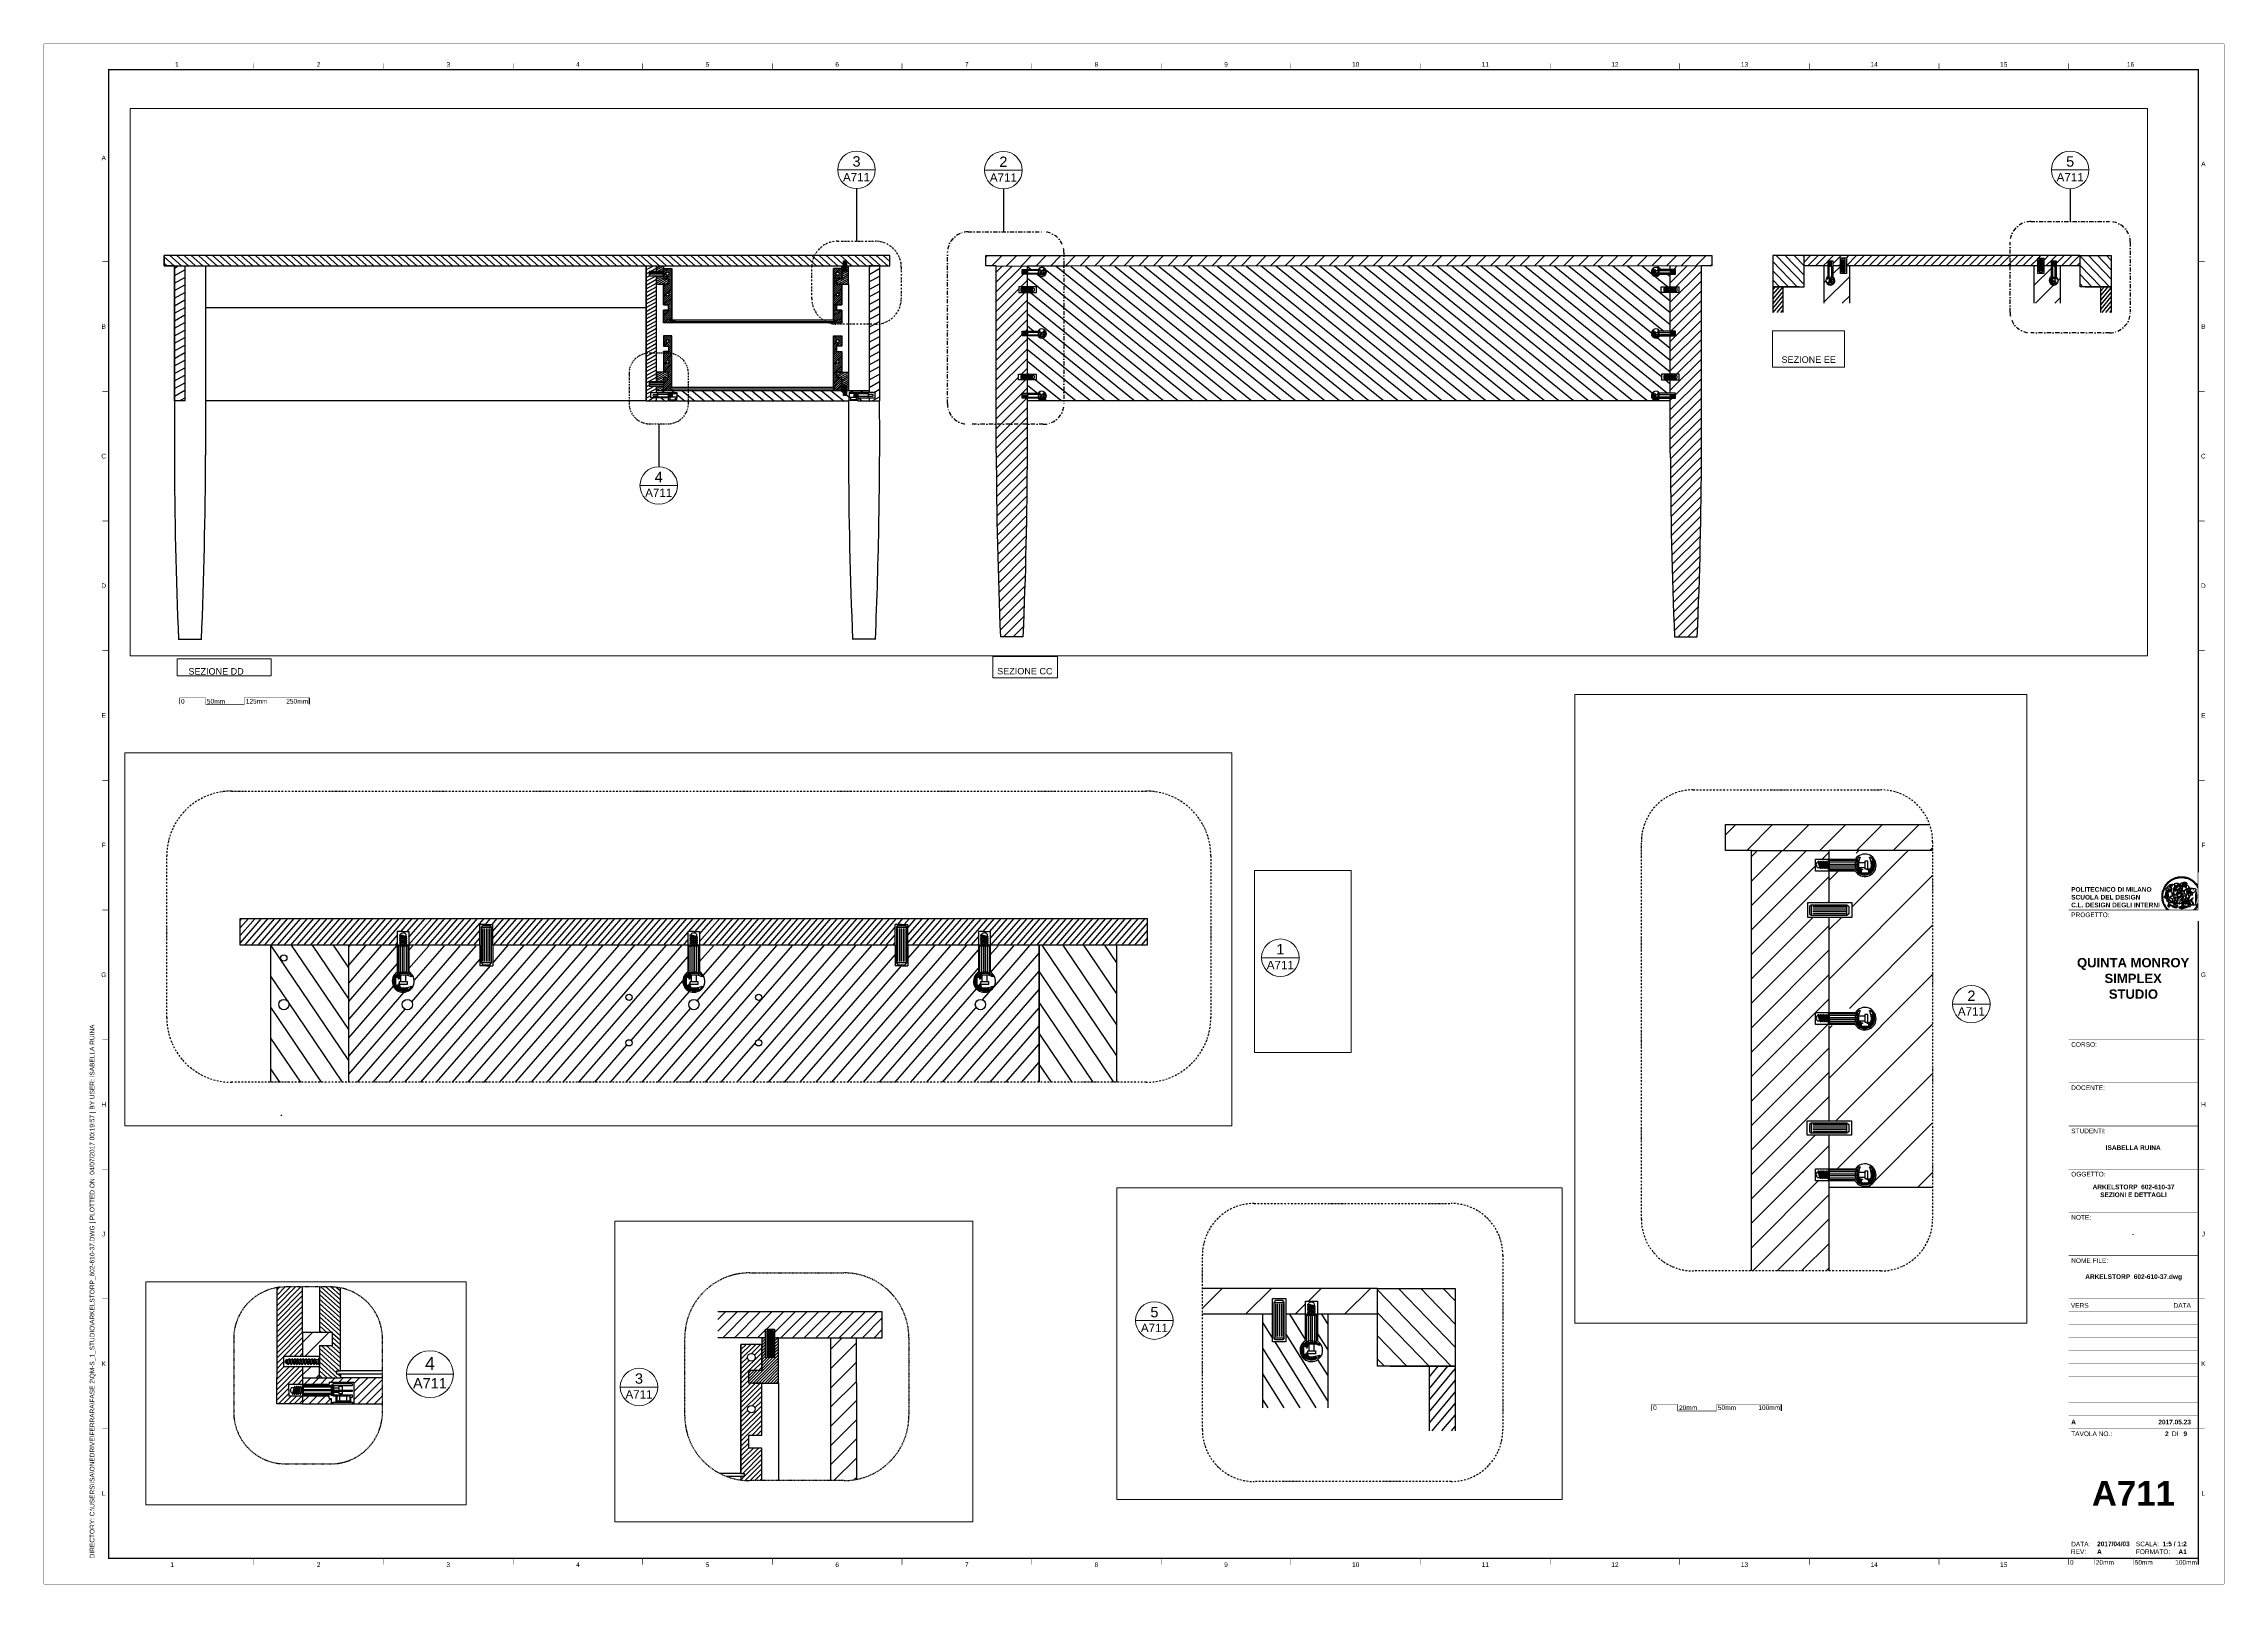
# Paper-space layout 'A711' of a CAD drawing. Header units: millimetres. Extents: x 0 to 841, y 0 to 594.
# The model-space entities are those that its viewports show. They can reach past a viewport. Long polylines and large blocks are cut down to what shows.
import ezdxf
from ezdxf.enums import TextEntityAlignment as Align

# ---------------------------------------------------------------- set-up
doc = ezdxf.new("R2010")
doc.units = ezdxf.units.MM
doc.header["$LTSCALE"] = 0.5
doc.set_wipeout_variables(frame=1)
doc.linetypes.add('TRATTOPUNTO2', pattern=[12.7, 6.35, -3.175, 0, -3.175])
doc.layers.add('A-ANNO-SYMB', color=202, linetype='Continuous', lineweight=18)
for name, color, linetype in [('ALTRE LINEE', 70, 'Continuous'), ('CONTRONO SEZIONI', 26, 'Continuous'), ('G-ANNO-LOGO', 3, 'Continuous'), ('G-ANNO-TEXT', 3, 'Continuous'), ('G-ANNO-TTLB', 3, 'Continuous'), ('linee sez dettagli', 2, 'Continuous'), ('linee sezionate', 5, 'Continuous'), ('SIMBOLI', 201, 'Continuous'), ('viti', 240, 'Continuous'), ('viti sottili', 4, 'Continuous')]:
    doc.layers.add(name, color=color, linetype=linetype)
doc.layers.add('G-ANNO-NPLT', color=210, linetype='Continuous', plot=False)
doc.layers.add('LINEE SEZIONE', color=129, linetype='Continuous', plot=False)
doc.styles.add('ARIAL', font='arial.ttf')
doc.styles.add('ARIAL-BOLD', font='')
doc.styles.add('E-ARIAL', font='arial.ttf')
doc.styles.get("Standard").update_dxf_attribs({"font": 'arial.ttf'})
doc.styles.get('ARIAL-BOLD').set_extended_font_data('Arial', bold=True)
pattern_1 = [(230, (-100.5723, -89.10385), (0.4377944, -0.3673531), [])]

# ---------------------------------------------------------------- blocks, each defined once
blk = doc.blocks.new('A1_GRID_LAYOUT')
at = {"layer": 'G-ANNO-NPLT', "const_width": 0.18}
for points in [[(841, 594), (0, 594)], [(0, 0), (0, 594)], [(841, 0), (841, 594)], [(841, 0), (0, 0)]]:
    blk.add_lwpolyline(points, dxfattribs=at)
at = {"layer": 'G-ANNO-TTLB', "const_width": 0.5, "flags": 128}
blk.add_lwpolyline([(25, 584), (25, 10), (831, 10), (831, 584)], close=True, dxfattribs=at)
at = {"layer": 'G-ANNO-TTLB', "const_width": 0.18, "flags": 128}
for points in [[(81, 586.5), (81, 584)], [(131, 586.5), (131, 584)], [(181, 586.5), (181, 584)], [(231, 586.5), (231, 584)], [(281, 586.5), (281, 584)], [(331, 586.5), (331, 584)], [(381, 586.5), (381, 584)], [(431, 586.5), (431, 584)], [(481, 586.5), (481, 584)], [(531, 586.5), (531, 584)], [(581, 586.5), (581, 584)], [(631, 586.5), (631, 584)], [(681, 586.5), (681, 584)], [(731, 586.5), (731, 584)], [(781, 586.5), (781, 584)], [(0, 578.5), (0, 576)], [(25, 510), (22.5, 510)], [(833.5, 510), (831, 510)], [(25, 460), (22.5, 460)], [(833.5, 460), (831, 460)], [(25, 410), (22.5, 410)], [(833.5, 410), (831, 410)], [(25, 360), (22.5, 360)], [(833.5, 360), (831, 360)], [(25, 310), (22.5, 310)], [(833.5, 310), (831, 310)], [(25, 260), (22.5, 260)], [(833.5, 260), (831, 260)], [(25, 210), (22.5, 210)], [(833.5, 210), (831, 210)], [(25, 160), (22.5, 160)], [(833.5, 160), (831, 160)], [(25, 110), (22.5, 110)], [(833.5, 110), (831, 110)], [(833.5, 110), (831, 110)], [(25, 60), (22.5, 60)], [(833.5, 60), (831, 60)], [(833.5, 60), (831, 60)], [(81, 10), (81, 7.5)], [(131, 10), (131, 7.5)], [(181, 10), (181, 7.5)], [(231, 10), (231, 7.5)], [(281, 10), (281, 7.5)], [(331, 10), (331, 7.5)], [(381, 10), (381, 7.5)], [(431, 10), (431, 7.5)], [(481, 10), (481, 7.5)], [(531, 10), (531, 7.5)], [(581, 10), (581, 7.5)], [(631, 10), (631, 7.5)], [(681, 10), (681, 7.5)], [(731, 10), (731, 7.5)], [(781, 10), (781, 7.5)]]:
    blk.add_lwpolyline(points, dxfattribs=at)
at = {"layer": 'G-ANNO-TTLB', "const_width": 0.18}
blk.add_lwpolyline([(716.5, 10), (776.5, 10)], dxfattribs=at)
at = {"layer": 'G-ANNO-TEXT', "style": 'ARIAL'}
for s, p in [('1', (51.35, 586.07)), ('2', (106, 586.07)), ('3', (156, 586.07)), ('4', (206, 586.07)), ('5', (256, 586.07)), ('6', (306, 586.07)), ('7', (356, 586.07)), ('8', (406, 586.07)), ('9', (456, 586.07)), ('10', (506, 586.07)), ('11', (556, 586.07)), ('12', (606, 586.07)), ('13', (656, 586.07)), ('14', (706, 586.07)), ('15', (756, 586.07)), ('16', (804.89, 586.07)), ('A', (23.09, 549.98)), ('A', (832.98, 547.71)), ('B', (23.09, 485)), ('B', (832.98, 485)), ('C', (23.09, 435)), ('C', (832.98, 435)), ('D', (23.09, 385)), ('D', (832.98, 385)), ('E', (23.09, 335)), ('E', (832.98, 335)), ('F', (23.09, 285)), ('F', (832.98, 285)), ('G', (23.09, 235)), ('G', (832.98, 235)), ('H', (23.09, 185)), ('H', (832.98, 185)), ('J', (23.09, 135)), ('J', (832.98, 135)), ('K', (23.09, 85)), ('K', (832.98, 85)), ('L', (23.09, 35)), ('L', (832.98, 35)), ('2', (106, 7.51)), ('3', (156, 7.51)), ('6', (306, 7.51)), ('8', (406, 7.51)), ('9', (456, 7.51)), ('10', (506, 7.51)), ('12', (606, 7.51)), ('13', (656, 7.51)), ('1', (49.49, 7.51)), ('4', (206, 7.51)), ('5', (256, 7.51)), ('7', (356, 7.51)), ('11', (556, 7.51)), ('14', (706, 7.51)), ('15', (756, 7.51))]:
    blk.add_text(s, height=1.8, dxfattribs=at).set_placement(p, align=Align.MIDDLE_CENTER)
at = {"layer": 'G-ANNO-TEXT', "insert": (17.7, 9.95), "char_height": 1.8, "attachment_point": 1, "rotation": 90, "style": 'ARIAL'}
blk.add_mtext_dynamic_manual_height_columns('DIRECTORY: C:\\\\USERS\\\\ISA\\\\ONEDRIVE\\\\FERRARA\\\\FASE 2\\\\QM-S_1_STUDIO\\\\ARKELSTORP_602-610-37.DWG | PLOTTED ON: 04/07/2017 00:19:57 | BY USER: ISABELLA RUINA', width=412.209, gutter_width=9, heights=[0], dxfattribs=at)
blk = doc.blocks.new('logoPolimi')
for p, q in [((-2.37, 0.12), (-2.16, 0.11)), ((-2.37, 0.01), (-2.16, 0.01)), ((-2.36, 0.23), (-2.15, 0.21)), ((-2.35, 0.34), (-2.14, 0.31)), ((-2.33, 0.45), (-2.12, 0.41)), ((-2.3, 0.55), (-2.1, 0.51)), ((-2.28, 0.66), (-2.07, 0.6)), ((-2.24, 0.77), (-2.04, 0.7)), ((-2.2, 0.87), (-2.01, 0.79)), ((-2.16, 0.97), (-1.97, 0.89)), ((-2.11, 1.07), (-1.93, 0.98)), ((-2.06, 1.17), (-1.88, 1.07)), ((-2.01, 1.26), (-1.83, 1.15)), ((-1.94, 1.36), (-1.77, 1.24)), ((-1.88, 1.45), (-1.71, 1.32)), ((-1.84, 0.03), (-1.82, 0.35)), ((-1.81, 1.53), (-1.65, 1.4)), ((-1.74, 1.61), (-1.58, 1.47)), ((-1.73, 0.59), (-1.73, 0.59)), ((-1.73, 0.59), (-1.73, 0.59)), ((-1.66, 1.69), (-1.51, 1.54)), ((-1.65, 0.57), (-1.65, 0.57)), ((-1.59, 1.12), (-1.59, 1.12)), ((-1.58, 1.77), (-1.44, 1.61)), ((-1.51, 0.55), (-1.51, 0.55)), ((-1.51, 0.55), (-1.51, 0.55)), ((-1.49, 1.84), (-1.36, 1.68)), ((-1.41, 1.91), (-1.28, 1.74)), ((-1.32, 1.97), (-1.2, 1.8)), ((-1.31, 0.79), (-1.21, 0.75)), ((-1.21, 0.75), (-1.31, 0.79)), ((-1.21, 0.75), (-1.31, 0.79)), ((-1.22, 2.03), (-1.11, 1.85)), ((-1.21, 0.75), (-1.21, 0.75)), ((-1.21, 0.75), (-1.21, 0.75)), ((-1.19, 0.76), (-1.19, 0.76)), ((-1.19, 0.76), (-1.19, 0.76)), ((-1.17, 0.99), (-1.18, 0.99)), ((-1.18, 0.99), (-1.17, 0.99)), ((-1.16, 0.57), (-1.16, 0.57)), ((-1.16, 0.57), (-1.16, 0.57)), ((-1.13, 2.09), (-1.03, 1.9)), ((-1.1, 0.01), (-0.99, 0.06)), ((-0.99, 0.06), (-1.1, 0.01)), ((-0.99, 0.06), (-1.1, 0.01)), ((-1.03, 2.14), (-0.94, 1.95)), ((-0.99, 0.06), (-0.99, 0.06)), ((-0.99, 0.06), (-0.99, 0.06)), ((-0.97, 0.79), (-0.98, 0.79)), ((-0.89, 0.84), (-0.97, 0.79)), ((-0.97, 0.79), (-0.89, 0.84)), ((-0.96, 1.41), (-0.96, 1.41)), ((-0.96, 1.41), (-0.96, 1.41)), ((-0.93, 2.18), (-0.84, 1.99)), ((-0.89, 0.84), (-0.82, 0.87)), ((-0.82, 0.87), (-0.89, 0.84)), ((-0.89, 0.84), (-0.82, 0.87)), ((-0.88, 0.83), (-0.89, 0.84)), ((-0.85, 1.39), (-0.85, 1.39)), ((-0.85, 1.39), (-0.85, 1.39)), ((-0.84, 0.14), (-0.84, 0.14)), ((-0.83, 2.22), (-0.75, 2.03)), ((-0.77, 1.08), (-0.78, 1.08)), ((-0.78, 1.08), (-0.77, 1.08)), ((-0.61, 1.12), (-0.77, 1.08)), ((-0.77, 1.08), (-0.61, 1.12)), ((-0.77, 1.08), (-0.61, 1.12)), ((-0.75, 1.3), (-0.76, 1.29)), ((-0.76, 1.29), (-0.75, 1.3)), ((-0.72, 2.26), (-0.66, 2.06)), ((-0.65, 0.99), (-0.7, 0.96)), ((-0.69, 0.18), (-0.68, 0.18)), ((-0.66, 0.93), (-0.66, 0.93)), ((-0.66, 0.93), (-0.64, 0.93)), ((-0.66, 0.93), (-0.66, 0.93)), ((-0.66, 0.93), (-0.66, 0.93)), ((-0.63, 1.01), (-0.63, 1.01)), ((-0.63, 1.01), (-0.62, 1.01)), ((-0.63, 0.66), (-0.63, 0.66)), ((-0.61, 2.29), (-0.56, 2.09)), ((-0.6, 1.12), (-0.61, 1.12)), ((-0.61, 1.12), (-0.6, 1.12)), ((-0.61, 1.12), (-0.6, 1.12)), ((-0.61, 0.86), (-0.57, 0.85)), ((-0.57, 0.85), (-0.61, 0.86)), ((-0.61, 0.86), (-0.57, 0.85)), ((-0.53, 1.08), (-0.6, 1.12)), ((-0.6, 1.12), (-0.6, 1.11)), ((-0.6, 1.12), (-0.53, 1.08)), ((-0.57, 0.8), (-0.59, 0.8)), ((-0.57, 0.85), (-0.53, 0.84)), ((-0.57, 0.85), (-0.57, 0.85)), ((-0.57, 0.85), (-0.57, 0.85)), ((-0.57, 0.85), (-0.53, 0.84)), ((-0.56, 0.29), (-0.49, 0.48)), ((-0.56, 0.14), (-0.56, 0.29)), ((-0.5, 0.11), (-0.56, 0.14)), ((-0.53, 0.84), (-0.51, 0.84)), ((-0.53, 0.84), (-0.51, 0.84)), ((-0.53, 0.84), (-0.53, 0.84)), ((-0.51, 2.32), (-0.46, 2.11)), ((-0.51, 0.11), (-0.51, 0.11)), ((-0.51, 0.11), (-0.51, 0.11)), ((-0.34, 0.33), (-0.5, 0.11)), ((-0.49, 0.48), (-0.41, 0.55)), ((-0.42, 0.8), (-0.47, 0.79)), ((-0.42, 0.8), (-0.47, 0.79)), ((-0.47, 0.79), (-0.45, 0.76)), ((-0.47, 0.79), (-0.45, 0.76)), ((-0.45, 1.14), (-0.42, 1.11)), ((-0.42, 1.26), (-0.36, 1.22)), ((-0.41, 0.55), (-0.34, 0.49)), ((-0.4, 2.34), (-0.36, 2.13)), ((-0.4, 1.37), (-0.38, 1.38)), ((-0.39, 1.37), (-0.4, 1.37)), ((-0.35, 1.33), (-0.4, 1.37)), ((-0.39, 1.24), (-0.4, 1.23)), ((-0.38, 1.14), (-0.38, 1.14)), ((-0.34, 0.49), (-0.09, 0.48)), ((-0.16, 0.32), (-0.34, 0.33)), ((-0.14, 0.32), (-0.31, 0.34)), ((-0.29, 2.35), (-0.26, 2.14)), ((-0.28, 1.3), (-0.29, 1.3)), ((-0.28, 1.3), (-0.28, 1.3)), ((-0.18, 2.36), (-0.16, 2.15)), ((-0.16, 1.24), (-0.16, 1.25)), ((-0.16, 1.25), (-0.16, 1.25)), ((-0.16, 0.49), (-0.14, 0.64)), ((-0.06, 0.27), (-0.16, 0.32)), ((-0.1, 0.88), (-0.09, 0.87)), ((-0.08, 1.37), (-0.08, 1.38)), ((-0.08, 1.23), (-0.05, 1.21)), ((-0.05, 1.21), (-0.08, 1.23)), ((-0.08, 1.23), (-0.05, 1.21)), ((-0.07, 2.37), (-0.06, 2.16)), ((-0.03, 0.26), (-0.06, 0.27)), ((-0.05, 1.21), (-0.04, 1.21)), ((-0.04, 1.21), (-0.05, 1.21)), ((-0.04, 1.21), (-0.04, 1.21)), ((-0.04, 1.21), (-0.04, 1.21)), ((-0.04, 0.48), (-0.03, 0.26)), ((0.03, 1.15), (0.03, 1.15)), ((0.03, 0.66), (0.03, 0.67)), ((0.04, 2.37), (0.04, 2.16)), ((0.07, 0.58), (0.07, 0.57)), ((0.1, 1.18), (0.1, 1.18)), ((0.1, 0.84), (0.1, 0.84)), ((0.13, 1.32), (0.17, 1.19)), ((0.15, 2.36), (0.14, 2.16)), ((0.14, 0.71), (0.34, 0.65)), ((0.31, 0.56), (0.17, 0.63)), ((0.26, 2.36), (0.24, 2.15)), ((0.27, 1.61), (0.27, 1.61)), ((0.27, 1.61), (0.27, 1.61)), ((0.27, 1.61), (0.27, 1.61)), ((0.29, 1.29), (0.29, 1.29)), ((0.29, 1.29), (0.29, 1.29)), ((0.29, 1.29), (0.29, 1.29)), ((0.29, 1.29), (0.29, 1.29)), ((0.33, 0.49), (0.34, 0.49)), ((0.33, 0.03), (0.35, 0.03)), ((0.33, 0.03), (0.35, 0.03)), ((0.37, 2.34), (0.34, 2.13)), ((0.34, 0.65), (0.34, 0.64)), ((0.35, 0.03), (0.57, 0.06)), ((0.35, 0.03), (0.57, 0.06)), ((0.35, 0.03), (0.35, 0.03)), ((0.35, 0.03), (0.35, 0.03)), ((0.38, 1.36), (0.37, 1.35)), ((0.38, 0.34), (0.37, 0.34)), ((0.38, 0.34), (0.38, 0.34)), ((0.43, 0.67), (0.39, 0.64)), ((0.48, 2.32), (0.44, 2.12)), ((0.49, 1.05), (0.51, 1.13)), ((0.51, 1.13), (0.49, 1.05)), ((0.49, 1.05), (0.51, 1.13)), ((0.51, 1.31), (0.5, 1.29)), ((0.51, 1.13), (0.52, 1.23)), ((0.52, 1.23), (0.51, 1.23)), ((0.51, 1.23), (0.52, 1.23)), ((0.52, 1.23), (0.51, 1.13)), ((0.51, 1.13), (0.52, 1.23)), ((0.52, 1.24), (0.6, 1.37)), ((0.52, 1.23), (0.6, 1.36)), ((0.6, 1.36), (0.52, 1.23)), ((0.52, 1.23), (0.52, 1.23)), ((0.52, 1.23), (0.52, 1.24)), ((0.52, 1.23), (0.52, 1.23)), ((0.55, 1.07), (0.53, 1.06)), ((0.53, 1.04), (0.53, 1.06)), ((0.53, 1.05), (0.53, 1.04)), ((0.59, 2.3), (0.54, 2.09)), ((0.54, 0.3), (0.63, 0.32)), ((0.54, -0.08), (0.61, 0.06)), ((0.61, 0.06), (0.54, -0.08)), ((0.54, -0.08), (0.61, 0.06)), ((0.56, 0.19), (0.59, 0.21)), ((0.57, 1.07), (0.57, 1.07)), ((0.57, 1.07), (0.57, 1.07)), ((0.57, 1.07), (0.57, 1.07)), ((0.57, 1.07), (0.57, 1.07)), ((0.57, 1.07), (0.57, 1.07)), ((0.57, 1.07), (0.57, 1.07)), ((0.57, 1.07), (0.57, 1.07)), ((0.58, 0.3), (0.59, 0.29)), ((0.59, 0.78), (0.59, 0.79)), ((0.59, 0.79), (0.59, 0.79)), ((0.59, 0.79), (0.59, 0.79)), ((0.59, 0.79), (0.59, 0.78)), ((0.61, 0.06), (0.6, 0.07)), ((0.6, 0.07), (0.61, 0.06)), ((0.61, 0.06), (0.61, 0.07)), ((0.62, 0.21), (0.65, 0.22)), ((0.69, 2.27), (0.63, 2.07)), ((0.64, 1.37), (0.65, 1.37)), ((0.69, 0.86), (0.68, 0.86)), ((0.68, 0.86), (0.69, 0.86)), ((0.68, 0.76), (0.68, 0.76)), ((0.8, 2.23), (0.73, 2.03)), ((0.76, 0.26), (0.76, 0.26)), ((0.9, 2.19), (0.82, 2)), ((0.82, 0.35), (0.84, 0.36)), ((0.82, 0.35), (0.82, 0.35)), ((0.84, 0.36), (0.84, 0.37)), ((0.85, 0.34), (1.05, 0.35)), ((1, 2.15), (0.91, 1.96)), ((0.93, 1.05), (0.93, 1.05)), ((0.93, 1.05), (0.93, 1.05)), ((0.93, 1.05), (0.93, 1.04)), ((0.93, 1.05), (0.93, 1.05)), ((0.97, 0.66), (0.96, 0.66)), ((1.01, 0.97), (0.98, 0.96)), ((1.1, 2.1), (1, 1.91)), ((1.2, 2.04), (1.09, 1.86)), ((1.17, 0.96), (1.17, 0.95)), ((1.17, 0.95), (1.17, 0.95)), ((1.29, 1.99), (1.18, 1.81)), ((1.38, 1.92), (1.26, 1.75)), ((1.34, 0.37), (1.26, 0.04)), ((1.27, 0.37), (1.27, 0.38)), ((1.28, 0.95), (1.28, 0.95)), ((1.47, 1.86), (1.34, 1.69)), ((1.37, 0.73), (1.46, 0.81)), ((1.41, 0.4), (1.41, 0.41)), ((1.56, 1.79), (1.42, 1.63)), ((1.64, 1.71), (1.49, 1.56)), ((1.49, 0.9), (1.57, 0.92)), ((1.72, 1.63), (1.56, 1.49)), ((1.67, 0.6), (1.57, 0.53)), ((1.79, 1.55), (1.63, 1.41)), ((1.86, 1.47), (1.7, 1.34)), ((1.93, 1.38), (1.76, 1.26)), ((1.99, 1.29), (1.81, 1.17)), ((2.05, 1.19), (1.87, 1.09)), ((2.1, 1.1), (1.92, 1)), ((2.15, 1), (1.96, 0.91)), ((2.19, 0.9), (2, 0.82)), ((2.23, 0.79), (2.04, 0.72)), ((2.27, 0.69), (2.07, 0.63)), ((2.3, 0.58), (2.09, 0.53)), ((2.32, 0.47), (2.12, 0.43)), ((2.34, 0.37), (2.13, 0.33)), ((2.36, 0.26), (2.15, 0.23)), ((2.37, 0.15), (2.16, 0.13)), ((2.37, 0.04), (2.16, 0.03)), ((-2.37, -0.1), (-2.16, -0.09)), ((-2.36, -0.21), (-2.15, -0.19)), ((-2.35, -0.32), (-2.14, -0.29)), ((-2.33, -0.43), (-2.12, -0.39)), ((-2.31, -0.54), (-2.1, -0.49)), ((-2.28, -0.65), (-2.08, -0.59)), ((-2.25, -0.75), (-2.05, -0.69)), ((-2.21, -0.86), (-2.02, -0.78)), ((-2.17, -0.96), (-1.98, -0.87)), ((-2.12, -1.06), (-1.93, -0.96)), ((-2.07, -1.16), (-1.89, -1.05)), ((-2.04, -0.15), (-1.97, -0.2)), ((-2.01, -1.25), (-1.84, -1.14)), ((-1.95, -1.34), (-1.78, -1.22)), ((-1.89, -1.43), (-1.72, -1.31)), ((-1.82, -1.52), (-1.66, -1.38)), ((-1.75, -1.6), (-1.59, -1.46)), ((-1.67, -1.68), (-1.52, -1.53)), ((-1.58, -0.12), (-1.6, -0.18)), ((-1.6, -0.18), (-1.58, -0.28)), ((-1.57, -0.54), (-1.59, -0.54)), ((-1.59, -0.54), (-1.59, -0.54)), ((-1.59, -1.76), (-1.45, -1.6)), ((-1.56, -0.32), (-1.56, -0.31)), ((-1.56, -0.31), (-1.56, -0.31)), ((-1.53, -0.65), (-1.53, -0.65)), ((-1.53, -0.65), (-1.53, -0.65)), ((-1.51, -1.83), (-1.37, -1.67)), ((-1.48, -0.86), (-1.48, -0.85)), ((-1.42, -0.37), (-1.42, -0.37)), ((-1.42, -1.9), (-1.29, -1.73)), ((-1.38, -0.46), (-1.38, -0.46)), ((-1.33, -1.96), (-1.21, -1.79)), ((-1.31, -0.24), (-1.31, -0.23)), ((-1.31, -0.23), (-1.31, -0.24)), ((-1.24, -2.02), (-1.13, -1.84)), ((-1.23, -0.19), (-1.23, -0.19)), ((-1.23, -0.19), (-1.23, -0.19)), ((-1.23, -0.19), (-1.23, -0.19)), ((-1.23, -0.19), (-1.23, -0.19)), ((-1.14, -2.08), (-1.04, -1.89)), ((-1.04, -2.13), (-0.95, -1.94)), ((-1.01, -0.39), (-1.02, -0.39)), ((-1.02, -0.39), (-1.01, -0.39)), ((-1.02, -0.7), (-1.02, -0.7)), ((-1.02, -0.7), (-1.02, -0.7)), ((-1.02, -0.7), (-1.02, -0.7)), ((-0.94, -2.18), (-0.86, -1.98)), ((-0.84, -2.22), (-0.77, -2.02)), ((-0.79, -0.51), (-0.83, -0.58)), ((-0.83, -0.58), (-0.79, -0.51)), ((-0.83, -0.58), (-0.79, -0.51)), ((-0.78, -1.05), (-0.83, -0.94)), ((-0.83, -0.94), (-0.78, -1.05)), ((-0.83, -0.94), (-0.83, -0.94)), ((-0.83, -0.94), (-0.78, -1.05)), ((-0.82, -1.23), (-0.82, -1.23)), ((-0.82, -1.23), (-0.77, -1.23)), ((-0.77, -1.23), (-0.82, -1.23)), ((-0.82, -1.23), (-0.82, -1.23)), ((-0.77, -1.23), (-0.82, -1.23)), ((-0.75, -0.96), (-0.8, -0.89)), ((-0.8, -0.89), (-0.79, -0.92)), ((-0.79, -0.92), (-0.8, -0.89)), ((-0.8, -0.89), (-0.75, -0.96)), ((-0.79, -0.92), (-0.8, -0.89)), ((-0.8, -0.89), (-0.8, -0.89)), ((-0.8, -0.89), (-0.75, -0.96)), ((-0.79, -0.92), (-0.78, -0.95)), ((-0.78, -0.95), (-0.79, -0.92)), ((-0.78, -0.95), (-0.79, -0.92)), ((-0.77, -0.49), (-0.78, -0.48)), ((-0.78, -0.48), (-0.77, -0.49)), ((-0.78, -0.95), (-0.76, -1)), ((-0.76, -1), (-0.78, -0.95)), ((-0.76, -1), (-0.78, -0.95)), ((-0.71, -0.89), (-0.75, -0.87)), ((-0.75, -0.87), (-0.71, -0.89)), ((-0.75, -0.87), (-0.71, -0.89)), ((-0.72, -1.01), (-0.75, -0.96)), ((-0.75, -0.96), (-0.72, -1.01)), ((-0.75, -0.96), (-0.72, -1.01)), ((-0.74, -2.25), (-0.67, -2.05)), ((-0.64, -0.93), (-0.71, -0.89)), ((-0.71, -0.89), (-0.64, -0.93)), ((-0.71, -0.89), (-0.64, -0.93)), ((-0.66, -0.53), (-0.66, -0.53)), ((-0.66, -0.53), (-0.66, -0.53)), ((-0.66, -0.53), (-0.66, -0.53)), ((-0.63, -2.29), (-0.57, -2.08)), ((-0.52, -2.31), (-0.48, -2.11)), ((-0.39, -0.81), (-0.51, -0.69)), ((-0.51, -1.04), (-0.5, -1.04)), ((-0.48, -0.42), (-0.48, -0.42)), ((-0.48, -0.42), (-0.48, -0.42)), ((-0.48, -0.42), (-0.48, -0.42)), ((-0.42, -2.33), (-0.38, -2.13)), ((-0.41, -0.51), (-0.41, -0.51)), ((-0.38, -0.05), (-0.39, -0.12)), ((-0.39, -0.12), (-0.37, -0.1)), ((-0.35, -0.14), (-0.37, -0.08)), ((-0.37, -0.09), (-0.37, -0.09)), ((-0.33, -0.12), (-0.35, -0.14)), ((-0.32, -0.14), (-0.35, -0.14)), ((-0.35, -0.18), (-0.34, -0.22)), ((-0.34, -0.08), (-0.29, -0.16)), ((-0.34, -0.22), (-0.34, -0.22)), ((-0.27, -0.17), (-0.32, -0.14)), ((-0.31, -2.35), (-0.28, -2.14)), ((-0.25, -0.91), (-0.26, -0.9)), ((-0.26, -1.29), (0.1, -1.2)), ((0.1, -1.2), (-0.26, -1.29)), ((0.08, -1.4), (-0.26, -1.29)), ((-0.26, -1.29), (0.08, -1.4)), ((-0.26, -1.38), (-0.26, -1.29)), ((-0.26, -1.29), (-0.26, -1.29)), ((-0.26, -1.29), (-0.26, -1.38)), ((-0.26, -1.29), (0.08, -1.4)), ((-0.26, -1.29), (-0.26, -1.29)), ((0.08, -1.49), (-0.26, -1.38)), ((-0.26, -1.38), (0.09, -1.49)), ((-0.2, -2.36), (-0.18, -2.15)), ((-0.14, -0.15), (-0.16, -0.13)), ((-0.11, -0.04), (-0.12, -0.05)), ((-0.09, -2.37), (-0.08, -2.16)), ((-0.04, -0.41), (-0.01, -0.44)), ((-0.01, -0.44), (-0.04, -0.41)), ((-0.04, -0.41), (-0.01, -0.44)), ((0.03, -2.37), (0.02, -2.16)), ((0.07, -0.84), (0.07, -0.84)), ((0.07, -0.84), (0.07, -0.84)), ((0.1, -1.2), (0.08, -1.32)), ((0.08, -1.32), (0.13, -1.2)), ((0.08, -1.4), (0.72, -1.22)), ((0.72, -1.22), (0.08, -1.4)), ((0.08, -1.4), (0.72, -1.22)), ((0.72, -1.31), (0.08, -1.49)), ((0.08, -1.44), (0.08, -1.4)), ((0.08, -1.4), (0.08, -1.44)), ((0.08, -1.4), (0.08, -1.49)), ((0.08, -1.49), (0.08, -1.44)), ((0.08, -1.44), (0.08, -1.44)), ((0.08, -1.44), (0.08, -1.45)), ((0.08, -1.45), (0.08, -1.46)), ((0.08, -1.46), (0.08, -1.49)), ((0.1, -1.01), (0.09, -0.86)), ((0.1, -1.01), (0.09, -0.86)), ((0.09, -1.49), (0.72, -1.31)), ((0.1, -1.2), (0.12, -1.04)), ((0.12, -1.04), (0.1, -1.2)), ((0.13, -1.2), (0.1, -1.2)), ((0.1, -1.2), (0.13, -1.2)), ((0.13, -1.2), (0.1, -1.2)), ((0.1, -1.2), (0.1, -1.2)), ((0.11, -0.44), (0.11, -0.44)), ((0.11, -0.44), (0.11, -0.44)), ((0.12, -0.21), (0.12, -0.21)), ((0.12, -0.21), (0.12, -0.21)), ((0.12, -0.21), (0.12, -0.21)), ((0.12, -0.21), (0.12, -0.21)), ((0.12, -0.21), (0.12, -0.21)), ((0.12, -0.21), (0.12, -0.21)), ((0.12, -0.21), (0.12, -0.21)), ((0.12, -0.21), (0.12, -0.21)), ((0.12, -0.21), (0.12, -0.21)), ((0.12, -0.21), (0.12, -0.21)), ((0.12, -0.21), (0.12, -0.21)), ((0.12, -0.21), (0.12, -0.21)), ((0.12, -0.21), (0.12, -0.21)), ((0.12, -0.56), (0.14, -0.53)), ((0.14, -0.53), (0.12, -0.56)), ((0.12, -0.56), (0.14, -0.53)), ((0.12, -1.04), (0.12, -1.04)), ((0.12, -1.04), (0.12, -1.04)), ((0.12, -1.04), (0.12, -1.04)), ((0.14, -2.37), (0.12, -2.16)), ((0.21, -0.99), (0.13, -1.2)), ((0.13, -1.2), (0.21, -0.99)), ((0.36, -1.14), (0.13, -1.2)), ((0.13, -1.2), (0.26, -1.17)), ((0.14, -0.53), (0.16, -0.49)), ((0.16, -0.49), (0.14, -0.53)), ((0.14, -0.53), (0.16, -0.49)), ((0.16, -0.49), (0.16, -0.49)), ((0.16, -0.49), (0.16, -0.49)), ((0.28, -1.19), (0.21, -0.99)), ((0.21, -0.99), (0.31, -1.27)), ((0.25, -2.36), (0.22, -2.15)), ((0.24, -0.17), (0.24, -0.16)), ((0.24, -0.16), (0.24, -0.17)), ((0.25, -0.84), (0.25, -0.88)), ((0.25, -0.88), (0.25, -0.84)), ((0.25, -0.88), (0.25, -0.84)), ((0.25, -0.88), (0.29, -1.17)), ((0.26, -0.88), (0.25, -0.88)), ((0.31, -1.27), (0.25, -0.88)), ((0.26, -1.17), (0.28, -1.16)), ((0.28, -1.16), (0.36, -1.14)), ((0.29, -1.17), (0.28, -1.19)), ((0.35, -2.34), (0.32, -2.14)), ((0.36, -1.14), (0.72, -1.22)), ((0.72, -1.22), (0.36, -1.14)), ((0.46, -2.32), (0.42, -2.12)), ((0.49, -0.31), (0.49, -0.31)), ((0.49, -0.31), (0.49, -0.31)), ((0.5, -0.27), (0.5, -0.27)), ((0.51, -0.27), (0.51, -0.27)), ((0.57, -2.3), (0.52, -2.1)), ((0.68, -2.27), (0.62, -2.07)), ((0.78, -2.24), (0.71, -2.04)), ((0.72, -0.81), (0.75, -0.89)), ((0.72, -1.22), (0.72, -1.31)), ((0.72, -1.31), (0.72, -1.22)), ((0.74, -0.23), (0.74, -0.23)), ((0.74, -0.23), (0.75, -0.24)), ((0.75, -0.23), (0.75, -0.23)), ((0.89, -2.2), (0.81, -2)), ((0.86, -0.25), (0.82, -0.34)), ((0.87, -0.22), (0.86, -0.23)), ((0.87, -0.22), (0.86, -0.25)), ((0.99, -2.15), (0.9, -1.96)), ((0.96, -0.58), (0.96, -0.57)), ((1.09, -2.11), (0.99, -1.92)), ((1.05, -1.05), (1.04, -1.05)), ((1.19, -2.05), (1.08, -1.87)), ((1.28, -2), (1.17, -1.82)), ((1.37, -1.93), (1.25, -1.76)), ((1.31, -0.27), (1.3, -0.26)), ((1.3, -0.26), (1.3, -0.26)), ((1.3, -0.26), (1.3, -0.26)), ((1.3, -0.26), (1.31, -0.27)), ((1.3, -0.26), (1.3, -0.26)), ((1.46, -1.87), (1.33, -1.7)), ((1.54, -1.8), (1.41, -1.64)), ((1.63, -1.72), (1.48, -1.57)), ((1.71, -1.65), (1.55, -1.5)), ((1.78, -1.57), (1.62, -1.43)), ((1.85, -1.48), (1.69, -1.35)), ((1.92, -1.39), (1.75, -1.27)), ((1.98, -1.3), (1.81, -1.19)), ((2.04, -1.21), (1.86, -1.1)), ((2.09, -1.11), (1.91, -1.01)), ((2.14, -1.01), (1.95, -0.92)), ((2.19, -0.91), (1.99, -0.83)), ((2.23, -0.81), (2.03, -0.74)), ((2.26, -0.7), (2.06, -0.64)), ((2.29, -0.6), (2.09, -0.55)), ((2.32, -0.49), (2.11, -0.45)), ((2.34, -0.38), (2.13, -0.35)), ((2.35, -0.27), (2.15, -0.25)), ((2.37, -0.08), (2.16, -0.07)), ((2.36, -0.16), (2.16, -0.15))]:
    blk.add_line(p, q)
for points in [[(-1.9, 0.12), (-1.94, 0.02), (-2.05, -0.09), (-2.05, -0.09)], [(-1.86, 0.38), (-1.86, 0.38), (-1.87, 0.19), (-1.9, 0.12)], [(-1.76, 0.6), (-1.76, 0.6), (-1.84, 0.57), (-1.86, 0.38)], [(-1.86, -0.04), (-1.84, 0.02), (-1.84, 0.03), (-1.84, 0.03)], [(-1.82, 0.78), (-1.83, 0.8), (-1.85, 0.86), (-1.83, 0.88)], [(-1.82, 0.78), (-1.83, 0.8), (-1.85, 0.86), (-1.83, 0.88)], [(-1.83, 0.88), (-1.81, 0.9), (-1.76, 0.96), (-1.76, 0.96)], [(-1.83, 0.88), (-1.81, 0.9), (-1.76, 0.96), (-1.76, 0.96)], [(-1.76, 0.6), (-1.83, 0.7), (-1.78, 0.74), (-1.78, 0.74)], [(-1.78, 0.74), (-1.79, 0.74), (-1.83, 0.7), (-1.76, 0.6)], [(-1.78, 0.74), (-1.8, 0.76), (-1.81, 0.78), (-1.82, 0.78)], [(-1.78, 0.74), (-1.8, 0.76), (-1.81, 0.78), (-1.82, 0.78)], [(-1.82, 0.35), (-1.81, 0.5), (-1.73, 0.59), (-1.73, 0.59)], [(-1.82, -0.19), (-1.73, -0.07), (-1.75, 0.14), (-1.75, 0.3)], [(-1.75, 0.33), (-1.75, 0.17), (-1.73, -0.05), (-1.8, -0.17)], [(-1.78, 0.74), (-1.75, 0.72), (-1.72, 0.69), (-1.68, 0.7)], [(-1.68, 0.7), (-1.72, 0.69), (-1.75, 0.72), (-1.78, 0.74)], [(-1.68, 0.7), (-1.72, 0.69), (-1.75, 0.72), (-1.78, 0.74)], [(-1.78, 0.74), (-1.78, 0.74), (-1.78, 0.74), (-1.78, 0.74)], [(-1.76, 0.96), (-1.68, 1.1), (-1.59, 1.12), (-1.59, 1.12)], [(-1.76, 0.96), (-1.68, 1.1), (-1.6, 1.12), (-1.6, 1.12)], [(-1.73, 0.59), (-1.74, 0.59), (-1.75, 0.6), (-1.76, 0.6)], [(-1.73, 0.59), (-1.74, 0.59), (-1.75, 0.6), (-1.76, 0.6)], [(-1.75, 0.3), (-1.76, 0.47), (-1.65, 0.57), (-1.65, 0.57)], [(-1.65, 0.57), (-1.65, 0.57), (-1.76, 0.5), (-1.75, 0.33)], [(-1.65, 0.57), (-1.68, 0.58), (-1.7, 0.58), (-1.73, 0.59)], [(-1.65, 0.57), (-1.68, 0.58), (-1.7, 0.58), (-1.73, 0.59)], [(-1.5, 0.71), (-1.53, 0.74), (-1.61, 0.71), (-1.68, 0.7)], [(-1.68, 0.7), (-1.61, 0.71), (-1.53, 0.73), (-1.5, 0.71)], [(-1.5, 0.71), (-1.53, 0.73), (-1.61, 0.71), (-1.68, 0.7)], [(-1.51, 0.55), (-1.56, 0.56), (-1.61, 0.56), (-1.65, 0.57)], [(-1.65, 0.57), (-1.61, 0.56), (-1.56, 0.56), (-1.51, 0.55)], [(-1.51, 0.55), (-1.56, 0.56), (-1.61, 0.56), (-1.65, 0.57)], [(-1.59, 1.12), (-1.6, 1.06), (-1.61, 0.99), (-1.61, 0.97)], [(-1.61, 0.97), (-1.61, 0.99), (-1.6, 1.06), (-1.59, 1.12)], [(-1.61, 0.97), (-1.61, 0.99), (-1.6, 1.06), (-1.59, 1.12)], [(-1.61, 0.97), (-1.61, 0.95), (-1.56, 0.88), (-1.54, 0.87)], [(-1.54, 0.87), (-1.56, 0.88), (-1.61, 0.95), (-1.61, 0.97)], [(-1.54, 0.87), (-1.56, 0.88), (-1.61, 0.96), (-1.61, 0.97)], [(-1.59, 1.12), (-1.59, 1.13), (-1.59, 1.15), (-1.58, 1.16)], [(-1.59, 1.12), (-1.59, 1.13), (-1.59, 1.15), (-1.58, 1.16)], [(-1.58, 1.16), (-1.57, 1.21), (-1.52, 1.23), (-1.49, 1.25)], [(-1.58, 1.16), (-1.57, 1.21), (-1.52, 1.23), (-1.49, 1.25)], [(-1.58, 0.36), (-1.58, 0.48), (-1.51, 0.55), (-1.51, 0.55)], [(-1.51, 0.55), (-1.51, 0.55), (-1.58, 0.48), (-1.58, 0.36)], [(-1.51, 0.55), (-1.51, 0.55), (-1.58, 0.48), (-1.58, 0.36)], [(-1.55, 0.04), (-1.55, 0.08), (-1.58, 0.25), (-1.58, 0.36)], [(-1.58, 0.36), (-1.58, 0.25), (-1.55, 0.08), (-1.55, 0.04)], [(-1.58, 0.36), (-1.58, 0.25), (-1.55, 0.08), (-1.55, 0.04)], [(-1.58, -0.12), (-1.57, -0.06), (-1.55, 0.02), (-1.55, 0.04)], [(-1.55, 0.04), (-1.55, 0.02), (-1.57, -0.06), (-1.58, -0.12)], [(-1.55, 0.04), (-1.55, 0.02), (-1.56, -0.04), (-1.57, -0.1)], [(-1.54, 0.87), (-1.52, 0.85), (-1.47, 0.83), (-1.44, 0.83)], [(-1.44, 0.83), (-1.47, 0.83), (-1.52, 0.85), (-1.54, 0.87)], [(-1.45, 0.83), (-1.47, 0.83), (-1.52, 0.85), (-1.54, 0.87)], [(-1.51, 0.55), (-1.33, 0.54), (-1.16, 0.57), (-1.16, 0.57)], [(-1.16, 0.57), (-1.16, 0.57), (-1.33, 0.54), (-1.51, 0.55)], [(-1.16, 0.57), (-1.16, 0.57), (-1.33, 0.54), (-1.51, 0.55)], [(-1.5, 0.71), (-1.46, 0.68), (-1.4, 0.62), (-1.33, 0.66)], [(-1.33, 0.66), (-1.4, 0.62), (-1.46, 0.68), (-1.5, 0.71)], [(-1.33, 0.66), (-1.4, 0.62), (-1.46, 0.68), (-1.5, 0.71)], [(-1.49, 1.25), (-1.46, 1.26), (-1.42, 1.33), (-1.39, 1.36)], [(-1.49, 1.25), (-1.46, 1.27), (-1.43, 1.34), (-1.39, 1.36)], [(-1.31, 0.79), (-1.33, 0.79), (-1.42, 0.83), (-1.45, 0.83)], [(-1.44, 0.83), (-1.42, 0.83), (-1.33, 0.79), (-1.31, 0.79)], [(-1.31, 0.79), (-1.33, 0.79), (-1.42, 0.83), (-1.44, 0.83)], [(-1.35, 1.1), (-1.4, 1.17), (-1.36, 1.23), (-1.29, 1.31)], [(-1.29, 1.31), (-1.36, 1.23), (-1.4, 1.17), (-1.35, 1.1)], [(-1.35, 1.1), (-1.4, 1.17), (-1.36, 1.23), (-1.29, 1.31)], [(-1.39, 1.36), (-1.35, 1.38), (-1.26, 1.4), (-1.19, 1.41)], [(-1.39, 1.36), (-1.35, 1.38), (-1.26, 1.4), (-1.19, 1.41)], [(-1.18, 0.99), (-1.24, 0.97), (-1.3, 1.03), (-1.35, 1.1)], [(-1.35, 1.1), (-1.3, 1.03), (-1.24, 0.97), (-1.18, 0.99)], [(-1.18, 1), (-1.24, 0.97), (-1.3, 1.03), (-1.35, 1.1)], [(-1.33, 0.66), (-1.28, 0.7), (-1.23, 0.73), (-1.21, 0.75)], [(-1.21, 0.75), (-1.23, 0.73), (-1.28, 0.7), (-1.33, 0.66)], [(-1.21, 0.75), (-1.23, 0.73), (-1.28, 0.7), (-1.33, 0.66)], [(-1.29, 1.31), (-1.22, 1.39), (-1.01, 1.41), (-0.96, 1.41)], [(-0.96, 1.41), (-1.01, 1.41), (-1.22, 1.39), (-1.29, 1.31)], [(-1.29, 1.31), (-1.22, 1.39), (-1.01, 1.41), (-0.96, 1.41)], [(-1.24, -0.02), (-1.21, -0.01), (-1.1, 0.01), (-1.1, 0.01)], [(-1.1, 0.01), (-1.1, 0.01), (-1.21, -0.01), (-1.24, -0.02)], [(-1.1, 0.01), (-1.1, 0.01), (-1.21, -0.01), (-1.24, -0.02)], [(-1.21, 0.75), (-1.2, 0.75), (-1.19, 0.76), (-1.19, 0.76)], [(-1.19, 0.76), (-1.19, 0.76), (-1.2, 0.75), (-1.21, 0.75)], [(-1.19, 0.76), (-1.19, 0.76), (-1.2, 0.76), (-1.21, 0.75)], [(-1.19, 1.41), (-1.11, 1.43), (-0.97, 1.41), (-0.97, 1.41)], [(-1.19, 1.41), (-1.12, 1.43), (-0.98, 1.41), (-0.98, 1.41)], [(-1.19, 0.76), (-1.19, 0.77), (-1.18, 0.78), (-1.18, 0.79)], [(-1.18, 0.79), (-1.18, 0.78), (-1.19, 0.77), (-1.19, 0.76)], [(-1.19, 0.76), (-1.19, 0.77), (-1.19, 0.78), (-1.18, 0.79)], [(-1.18, 0.68), (-1.18, 0.68), (-1.19, 0.71), (-1.19, 0.76)], [(-1.19, 0.76), (-1.19, 0.71), (-1.18, 0.68), (-1.18, 0.68)], [(-1.18, 0.68), (-1.18, 0.68), (-1.19, 0.71), (-1.19, 0.76)], [(-1.18, 0.97), (-1.18, 0.97), (-1.18, 0.98), (-1.17, 0.99)], [(-1.17, 0.99), (-1.18, 0.98), (-1.18, 0.97), (-1.18, 0.97)], [(-1.18, 0.97), (-1.18, 0.97), (-1.18, 0.98), (-1.17, 0.99)], [(-1.18, 0.79), (-1.17, 0.86), (-1.18, 0.95), (-1.18, 0.97)], [(-1.18, 0.97), (-1.18, 0.95), (-1.17, 0.86), (-1.18, 0.79)], [(-1.18, 0.79), (-1.17, 0.86), (-1.18, 0.95), (-1.18, 0.97)], [(-1.16, 0.57), (-1.17, 0.6), (-1.18, 0.64), (-1.18, 0.68)], [(-1.18, 0.68), (-1.18, 0.64), (-1.17, 0.6), (-1.16, 0.57)], [(-1.16, 0.57), (-1.17, 0.6), (-1.18, 0.64), (-1.18, 0.68)], [(-1.17, 0.99), (-1.17, 1.03), (-1.16, 1.09), (-1.14, 1.13)], [(-1.09, 0.42), (-1.1, 0.44), (-1.14, 0.48), (-1.16, 0.57)], [(-1.16, 0.57), (-1.14, 0.48), (-1.1, 0.44), (-1.09, 0.42)], [(-1.09, 0.42), (-1.1, 0.44), (-1.14, 0.48), (-1.16, 0.57)], [(-1.14, 1.13), (-1.12, 1.18), (-1.05, 1.31), (-1.05, 1.31)], [(-1.12, 0.46), (-1.12, 0.46), (-1.13, 0.38), (-1.11, 0.26)], [(-1.11, 0.26), (-1.08, 0.14), (-1.05, 0.03), (-1.05, 0.03)], [(-1.02, 0.32), (-1.02, 0.32), (-1.08, 0.4), (-1.09, 0.42)], [(-1.09, 0.42), (-1.08, 0.4), (-1.02, 0.32), (-1.02, 0.32)], [(-1.02, 0.32), (-1.02, 0.32), (-1.08, 0.4), (-1.09, 0.42)], [(-0.98, 0.2), (-0.98, 0.21), (-1.02, 0.32), (-1.02, 0.32)], [(-1.02, 0.32), (-1.02, 0.32), (-0.98, 0.21), (-0.98, 0.2)], [(-0.98, 0.2), (-0.98, 0.21), (-1.02, 0.32), (-1.02, 0.32)], [(-1.01, 0.12), (-1, 0.16), (-0.98, 0.19), (-0.98, 0.2)], [(-0.98, 0.2), (-0.98, 0.19), (-1, 0.16), (-1.01, 0.12)], [(-1.01, 0.12), (-1, 0.16), (-0.98, 0.19), (-0.98, 0.2)], [(-0.99, 0.06), (-1, 0.07), (-1.01, 0.1), (-1.01, 0.12)], [(-1.01, 0.12), (-1.01, 0.1), (-1, 0.07), (-0.99, 0.06)], [(-0.99, 0.06), (-1, 0.07), (-1.01, 0.1), (-1.01, 0.12)], [(-0.99, 0.06), (-0.99, 0.06), (-0.99, 0.06), (-0.98, 0.05)], [(-0.98, 0.05), (-0.99, 0.06), (-0.99, 0.06), (-0.99, 0.06)], [(-0.99, 0.05), (-0.99, 0.06), (-0.99, 0.06), (-0.99, 0.06)], [(-0.95, 0.02), (-0.96, 0.03), (-0.97, 0.04), (-0.99, 0.05)], [(-0.98, 1.41), (-0.98, 1.41), (-0.97, 1.41), (-0.96, 1.41)], [(-0.98, 0.81), (-0.94, 0.85), (-0.92, 0.93), (-0.91, 0.97)], [(-0.91, 0.97), (-0.92, 0.93), (-0.94, 0.85), (-0.98, 0.81)], [(-0.91, 0.97), (-0.92, 0.93), (-0.94, 0.85), (-0.98, 0.81)], [(-0.98, 0.79), (-0.98, 0.81), (-0.98, 0.81), (-0.98, 0.81)], [(-0.98, 0.81), (-0.98, 0.81), (-0.98, 0.81), (-0.98, 0.79)], [(-0.98, 0.81), (-0.98, 0.81), (-0.98, 0.81), (-0.98, 0.79)], [(-0.98, 0.79), (-0.98, 0.79), (-0.98, 0.78), (-0.97, 0.77)], [(-0.98, 0.79), (-0.98, 0.79), (-0.98, 0.78), (-0.97, 0.77)], [(-0.98, 0.05), (-0.97, 0.04), (-0.96, 0.03), (-0.95, 0.02)], [(-0.95, 0.02), (-0.96, 0.03), (-0.97, 0.04), (-0.98, 0.05)], [(-0.97, 1.41), (-0.97, 1.41), (-0.97, 1.41), (-0.96, 1.41)], [(-0.97, 0.77), (-0.96, 0.74), (-0.91, 0.64), (-0.91, 0.57)], [(-0.97, 0.77), (-0.96, 0.74), (-0.91, 0.64), (-0.91, 0.57)], [(-0.96, 1.41), (-0.94, 1.41), (-0.9, 1.41), (-0.85, 1.39)], [(-0.96, 1.41), (-0.94, 1.41), (-0.9, 1.41), (-0.85, 1.39)], [(-0.95, 0.02), (-0.94, 0.01), (-0.92, 0.01), (-0.9, 0.01)], [(-0.9, 0.01), (-0.92, 0.01), (-0.94, 0.01), (-0.95, 0.02)], [(-0.91, 0.01), (-0.92, 0.01), (-0.94, 0.01), (-0.95, 0.02)], [(-0.91, 0.97), (-0.89, 1), (-0.87, 1.01), (-0.84, 1.02)], [(-0.84, 1.02), (-0.87, 1.01), (-0.89, 1), (-0.91, 0.97)], [(-0.84, 1.02), (-0.87, 1.01), (-0.89, 1.01), (-0.91, 0.97)], [(-0.91, 0.57), (-0.91, 0.5), (-0.9, 0.43), (-0.88, 0.37)], [(-0.91, 0.57), (-0.91, 0.5), (-0.9, 0.43), (-0.88, 0.37)], [(-0.87, 0.03), (-0.87, 0.03), (-0.89, 0.01), (-0.91, 0.01)], [(-0.9, 0.01), (-0.89, 0.01), (-0.87, 0.03), (-0.87, 0.03)], [(-0.87, 0.03), (-0.87, 0.03), (-0.89, 0.01), (-0.9, 0.01)], [(-0.88, 0.84), (-0.88, 0.84), (-0.89, 0.79), (-0.88, 0.77)], [(-0.88, 0.77), (-0.89, 0.79), (-0.88, 0.83), (-0.88, 0.83)], [(-0.74, 0.66), (-0.85, 0.67), (-0.88, 0.77), (-0.88, 0.77)], [(-0.88, 0.77), (-0.88, 0.77), (-0.85, 0.67), (-0.74, 0.66)], [(-0.88, 0.37), (-0.86, 0.32), (-0.83, 0.25), (-0.82, 0.25)], [(-0.88, 0.37), (-0.86, 0.32), (-0.83, 0.25), (-0.82, 0.25)], [(-0.87, 0.03), (-0.86, 0.03), (-0.86, 0.05), (-0.86, 0.06)], [(-0.86, 0.06), (-0.86, 0.05), (-0.86, 0.03), (-0.87, 0.03)], [(-0.86, 0.06), (-0.86, 0.05), (-0.86, 0.03), (-0.87, 0.03)], [(-0.85, 1.39), (-0.86, 1.42), (-0.8, 1.45), (-0.8, 1.46)], [(-0.85, 1.39), (-0.86, 1.42), (-0.83, 1.44), (-0.82, 1.45)], [(-0.86, 0.06), (-0.86, 0.07), (-0.86, 0.1), (-0.85, 0.11)], [(-0.85, 0.11), (-0.86, 0.1), (-0.86, 0.07), (-0.86, 0.06)], [(-0.85, 0.11), (-0.86, 0.1), (-0.86, 0.07), (-0.86, 0.06)], [(-0.81, 1.36), (-0.83, 1.37), (-0.84, 1.38), (-0.85, 1.39)], [(-0.85, 1.39), (-0.84, 1.38), (-0.83, 1.37), (-0.81, 1.36)], [(-0.85, 1.39), (-0.84, 1.38), (-0.83, 1.37), (-0.81, 1.36)], [(-0.85, 0.11), (-0.85, 0.12), (-0.84, 0.14), (-0.84, 0.14)], [(-0.84, 0.14), (-0.84, 0.14), (-0.85, 0.12), (-0.85, 0.11)], [(-0.84, 0.14), (-0.84, 0.14), (-0.85, 0.12), (-0.85, 0.11)], [(-0.84, 1.02), (-0.83, 1.03), (-0.81, 1.05), (-0.78, 1.08)], [(-0.78, 1.08), (-0.81, 1.05), (-0.83, 1.03), (-0.84, 1.02)], [(-0.78, 1.08), (-0.81, 1.05), (-0.83, 1.03), (-0.84, 1.02)], [(-0.84, 0.14), (-0.83, 0.15), (-0.81, 0.16), (-0.81, 0.16)], [(-0.81, 0.16), (-0.81, 0.16), (-0.83, 0.15), (-0.84, 0.14)], [(-0.81, 0.16), (-0.81, 0.16), (-0.84, 0.15), (-0.84, 0.14)], [(-0.84, 0.15), (-0.84, 0.15), (-0.84, 0.15), (-0.84, 0.14)], [(-0.84, 0.14), (-0.84, 0.14), (-0.84, 0.14), (-0.84, 0.14)], [(-0.84, 0.14), (-0.84, 0.14), (-0.84, 0.14), (-0.84, 0.14)], [(-0.84, 0.14), (-0.84, 0.14), (-0.84, 0.14), (-0.84, 0.14)], [(-0.82, 1.45), (-0.82, 1.45), (-0.8, 1.45), (-0.8, 1.45)], [(-0.82, 0.87), (-0.82, 0.87), (-0.72, 0.91), (-0.66, 0.93)], [(-0.66, 0.93), (-0.72, 0.91), (-0.82, 0.87), (-0.82, 0.87)], [(-0.82, 0.87), (-0.82, 0.87), (-0.72, 0.91), (-0.66, 0.93)], [(-0.82, 0.25), (-0.8, 0.25), (-0.77, 0.24), (-0.77, 0.23)], [(-0.82, 0.25), (-0.8, 0.25), (-0.78, 0.24), (-0.77, 0.23)], [(-0.76, 1.29), (-0.77, 1.32), (-0.79, 1.34), (-0.81, 1.36)], [(-0.81, 1.36), (-0.79, 1.34), (-0.77, 1.32), (-0.76, 1.29)], [(-0.81, 1.36), (-0.79, 1.34), (-0.77, 1.32), (-0.76, 1.3)], [(-0.81, 0.16), (-0.8, 0.17), (-0.8, 0.17), (-0.79, 0.18)], [(-0.79, 0.18), (-0.8, 0.17), (-0.8, 0.17), (-0.81, 0.16)], [(-0.79, 0.18), (-0.8, 0.17), (-0.8, 0.17), (-0.81, 0.16)], [(-0.8, 1.46), (-0.8, 1.49), (-0.69, 1.51), (-0.69, 1.51)], [(-0.8, 1.46), (-0.8, 1.49), (-0.75, 1.49), (-0.75, 1.49)], [(-0.8, 1.45), (-0.8, 1.45), (-0.8, 1.46), (-0.8, 1.46)], [(-0.79, 0.18), (-0.78, 0.18), (-0.77, 0.16), (-0.77, 0.16)], [(-0.77, 0.16), (-0.77, 0.16), (-0.78, 0.18), (-0.79, 0.18)], [(-0.77, 0.16), (-0.77, 0.16), (-0.78, 0.18), (-0.79, 0.18)], [(-0.78, 1.08), (-0.77, 1.1), (-0.76, 1.13), (-0.75, 1.16)], [(-0.75, 1.16), (-0.76, 1.13), (-0.77, 1.1), (-0.78, 1.08)], [(-0.75, 1.16), (-0.76, 1.13), (-0.77, 1.1), (-0.78, 1.08)], [(-0.77, 0.23), (-0.76, 0.22), (-0.72, 0.2), (-0.71, 0.2)], [(-0.77, 0.23), (-0.76, 0.22), (-0.72, 0.2), (-0.71, 0.2)], [(-0.77, 0.16), (-0.77, 0.16), (-0.74, 0.16), (-0.7, 0.17)], [(-0.7, 0.17), (-0.74, 0.16), (-0.77, 0.16), (-0.77, 0.16)], [(-0.7, 0.17), (-0.74, 0.16), (-0.77, 0.16), (-0.77, 0.16)], [(-0.76, 1.3), (-0.74, 1.25), (-0.73, 1.2), (-0.75, 1.16)], [(-0.75, 1.16), (-0.73, 1.2), (-0.74, 1.25), (-0.76, 1.29)], [(-0.76, 1.29), (-0.74, 1.25), (-0.73, 1.2), (-0.75, 1.16)], [(-0.75, 1.49), (-0.75, 1.52), (-0.69, 1.51), (-0.69, 1.51)], [(-0.7, 1.26), (-0.7, 1.28), (-0.73, 1.28), (-0.75, 1.3)], [(-0.75, 1.3), (-0.73, 1.28), (-0.7, 1.28), (-0.7, 1.26)], [(-0.71, 1.24), (-0.72, 1.25), (-0.73, 1.27), (-0.75, 1.28)], [(-0.63, 0.66), (-0.63, 0.66), (-0.73, 0.66), (-0.74, 0.66)], [(-0.74, 0.66), (-0.73, 0.66), (-0.63, 0.66), (-0.63, 0.66)], [(-0.65, 1.23), (-0.67, 1.24), (-0.71, 1.23), (-0.71, 1.24)], [(-0.71, 0.2), (-0.7, 0.2), (-0.69, 0.19), (-0.69, 0.18)], [(-0.71, 0.2), (-0.7, 0.2), (-0.69, 0.19), (-0.69, 0.18)], [(-0.65, 1.23), (-0.67, 1.24), (-0.7, 1.25), (-0.7, 1.26)], [(-0.7, 1.26), (-0.7, 1.25), (-0.67, 1.24), (-0.65, 1.23)], [(-0.7, 0.17), (-0.69, 0.17), (-0.68, 0.18), (-0.69, 0.18)], [(-0.69, 0.18), (-0.68, 0.18), (-0.69, 0.17), (-0.7, 0.17)], [(-0.69, 0.18), (-0.68, 0.18), (-0.69, 0.17), (-0.7, 0.17)], [(-0.69, 1.51), (-0.69, 1.59), (-0.51, 1.55), (-0.51, 1.55)], [(-0.69, 1.51), (-0.66, 1.55), (-0.66, 1.55), (-0.66, 1.55)], [(-0.66, 0.67), (-0.69, 0.69), (-0.68, 0.72), (-0.68, 0.76)], [(-0.68, 0.76), (-0.68, 0.72), (-0.69, 0.69), (-0.66, 0.67)], [(-0.66, 0.68), (-0.69, 0.69), (-0.68, 0.72), (-0.68, 0.76)], [(-0.68, 0.76), (-0.68, 0.79), (-0.67, 0.82), (-0.66, 0.83)], [(-0.66, 0.83), (-0.67, 0.82), (-0.68, 0.79), (-0.68, 0.76)], [(-0.68, 0.76), (-0.68, 0.79), (-0.67, 0.82), (-0.66, 0.83)], [(-0.68, 0.18), (-0.68, 0.18), (-0.56, 0.15), (-0.51, 0.11)], [(-0.68, 0.18), (-0.68, 0.18), (-0.56, 0.15), (-0.51, 0.11)], [(-0.66, 1.55), (-0.63, 1.57), (-0.51, 1.55), (-0.51, 1.55)], [(-0.62, 0.95), (-0.63, 0.95), (-0.64, 0.94), (-0.66, 0.93)], [(-0.66, 0.93), (-0.64, 0.94), (-0.63, 0.95), (-0.62, 0.95)], [(-0.66, 0.83), (-0.65, 0.85), (-0.61, 0.86), (-0.61, 0.86)], [(-0.61, 0.86), (-0.61, 0.86), (-0.65, 0.84), (-0.66, 0.83)], [(-0.66, 0.83), (-0.65, 0.84), (-0.61, 0.86), (-0.61, 0.86)], [(-0.63, 0.66), (-0.64, 0.67), (-0.65, 0.67), (-0.66, 0.68)], [(-0.63, 0.66), (-0.64, 0.67), (-0.65, 0.67), (-0.66, 0.67)], [(-0.66, 0.67), (-0.65, 0.67), (-0.64, 0.67), (-0.63, 0.66)], [(-0.59, 1.24), (-0.6, 1.23), (-0.63, 1.22), (-0.65, 1.23)], [(-0.65, 1.23), (-0.63, 1.22), (-0.6, 1.23), (-0.59, 1.24)], [(-0.56, 1.24), (-0.56, 1.24), (-0.63, 1.22), (-0.65, 1.23)], [(-0.63, 1.01), (-0.63, 1.01), (-0.64, 1), (-0.65, 0.99)], [(-0.64, 0.93), (-0.64, 0.93), (-0.58, 0.88), (-0.57, 0.85)], [(-0.64, 0.93), (-0.64, 0.93), (-0.58, 0.88), (-0.57, 0.85)], [(-0.6, 1.11), (-0.6, 1.11), (-0.59, 1.05), (-0.63, 1.01)], [(-0.6, 1.11), (-0.6, 1.11), (-0.59, 1.05), (-0.63, 1.01)], [(-0.5, 0.65), (-0.55, 0.61), (-0.6, 0.64), (-0.63, 0.66)], [(-0.5, 0.65), (-0.55, 0.61), (-0.6, 0.64), (-0.63, 0.66)], [(-0.62, 1.01), (-0.62, 1.01), (-0.62, 0.97), (-0.62, 0.95)], [(-0.62, 0.95), (-0.62, 0.97), (-0.62, 1.01), (-0.62, 1.01)], [(-0.56, 1.24), (-0.56, 1.24), (-0.57, 1.25), (-0.59, 1.24)], [(-0.59, 1.24), (-0.57, 1.25), (-0.56, 1.24), (-0.56, 1.24)], [(-0.41, 0.55), (-0.41, 0.55), (-0.59, 0.44), (-0.56, 0.15)], [(-0.52, 0.81), (-0.53, 0.8), (-0.56, 0.79), (-0.57, 0.8)], [(-0.57, 0.01), (-0.57, 0.01), (-0.38, -0.06), (-0.35, -0.15)], [(-0.49, 1.27), (-0.5, 1.26), (-0.53, 1.24), (-0.56, 1.24)], [(-0.52, 1.26), (-0.53, 1.26), (-0.54, 1.22), (-0.56, 1.24)], [(-0.56, 1.24), (-0.54, 1.22), (-0.53, 1.26), (-0.52, 1.26)], [(-0.47, 1.06), (-0.49, 1.06), (-0.53, 1.08), (-0.53, 1.08)], [(-0.53, 1.08), (-0.53, 1.08), (-0.49, 1.06), (-0.47, 1.06)], [(-0.53, 0.84), (-0.53, 0.84), (-0.52, 0.81), (-0.52, 0.81)], [(-0.49, 1.27), (-0.5, 1.26), (-0.51, 1.26), (-0.52, 1.26)], [(-0.52, 1.26), (-0.51, 1.26), (-0.5, 1.26), (-0.49, 1.27)], [(-0.51, 0.12), (-0.51, 0.12), (-0.52, 0.19), (-0.49, 0.21)], [(-0.51, 0.19), (-0.51, 0.18), (-0.52, 0.15), (-0.51, 0.14)], [(-0.51, 1.55), (-0.43, 1.57), (-0.43, 1.53), (-0.43, 1.53)], [(-0.51, 1.55), (-0.43, 1.57), (-0.35, 1.51), (-0.35, 1.51)], [(-0.51, 0.84), (-0.51, 0.84), (-0.46, 0.83), (-0.45, 0.83)], [(-0.51, 0.84), (-0.51, 0.84), (-0.46, 0.83), (-0.45, 0.83)], [(-0.42, 0.27), (-0.43, 0.27), (-0.5, 0.2), (-0.51, 0.19)], [(-0.51, 0.14), (-0.51, 0.13), (-0.47, 0.05), (-0.47, 0.04)], [(-0.51, 0.11), (-0.51, 0.11), (-0.51, 0.11), (-0.51, 0.11)], [(-0.51, 0.11), (-0.51, 0.11), (-0.47, 0.1), (-0.46, 0.04)], [(-0.51, 0.11), (-0.51, 0.11), (-0.51, 0.11), (-0.51, 0.11)], [(-0.51, 0.11), (-0.5, 0.11), (-0.5, 0.1), (-0.49, 0.1)], [(-0.47, 0.71), (-0.46, 0.66), (-0.5, 0.65), (-0.5, 0.65)], [(-0.47, 0.71), (-0.46, 0.66), (-0.5, 0.65), (-0.5, 0.65)], [(-0.44, 1.3), (-0.45, 1.3), (-0.47, 1.28), (-0.49, 1.27)], [(-0.49, 1.27), (-0.47, 1.28), (-0.45, 1.3), (-0.44, 1.3)], [(-0.44, 1.3), (-0.45, 1.3), (-0.47, 1.28), (-0.49, 1.27)], [(-0.49, 0.21), (-0.48, 0.21), (-0.47, 0.22), (-0.47, 0.23)], [(-0.49, 0.21), (-0.49, 0.21), (-0.49, 0.21), (-0.49, 0.21)], [(-0.37, -0.09), (-0.37, -0.07), (-0.49, 0.1), (-0.49, 0.1)], [(-0.46, 1.08), (-0.46, 1.07), (-0.46, 1.06), (-0.47, 1.06)], [(-0.47, 1.06), (-0.46, 1.06), (-0.46, 1.07), (-0.46, 1.08)], [(-0.45, 0.76), (-0.44, 0.74), (-0.47, 0.71), (-0.47, 0.71)], [(-0.45, 0.76), (-0.44, 0.74), (-0.47, 0.71), (-0.47, 0.71)], [(-0.47, 0.23), (-0.46, 0.24), (-0.44, 0.27), (-0.42, 0.27)], [(-0.47, 0.04), (-0.47, 0.03), (-0.44, 0.02), (-0.44, 0.01)], [(-0.44, 1.1), (-0.45, 1.1), (-0.46, 1.08), (-0.46, 1.08)], [(-0.46, 1.08), (-0.46, 1.09), (-0.45, 1.1), (-0.44, 1.1)], [(-0.46, 0.04), (-0.46, 0.03), (-0.45, 0.03), (-0.44, 0.02)], [(-0.45, 0.83), (-0.44, 0.83), (-0.39, 0.82), (-0.39, 0.82)], [(-0.45, 0.83), (-0.44, 0.83), (-0.39, 0.82), (-0.39, 0.82)], [(-0.36, 0.68), (-0.36, 0.66), (-0.45, 0.58), (-0.41, 0.55)], [(-0.41, 0.55), (-0.45, 0.58), (-0.4, 0.62), (-0.39, 0.62)], [(-0.41, 1.32), (-0.42, 1.3), (-0.43, 1.3), (-0.44, 1.3)], [(-0.44, 1.3), (-0.43, 1.3), (-0.42, 1.3), (-0.41, 1.32)], [(-0.41, 1.32), (-0.42, 1.3), (-0.43, 1.3), (-0.44, 1.3)], [(-0.42, 1.11), (-0.42, 1.11), (-0.44, 1.1), (-0.44, 1.1)], [(-0.44, 1.1), (-0.44, 1.1), (-0.42, 1.11), (-0.42, 1.11)], [(-0.44, 0.02), (-0.43, 0.01), (-0.44, 0.01), (-0.43, 0)], [(-0.44, 0.01), (-0.43, 0), (-0.43, -0.02), (-0.38, -0.05)], [(-0.43, 1.53), (-0.37, 1.53), (-0.35, 1.5), (-0.35, 1.5)], [(-0.4, 1.12), (-0.4, 1.11), (-0.42, 1.11), (-0.42, 1.11)], [(-0.42, 1.11), (-0.42, 1.11), (-0.4, 1.11), (-0.4, 1.12)], [(-0.39, 0.82), (-0.39, 0.81), (-0.42, 0.8), (-0.42, 0.8)], [(-0.39, 0.82), (-0.39, 0.81), (-0.42, 0.8), (-0.42, 0.8)], [(-0.35, 0.32), (-0.36, 0.31), (-0.41, 0.28), (-0.42, 0.27)], [(-0.42, 0.27), (-0.41, 0.27), (-0.39, 0.28), (-0.38, 0.3)], [(-0.4, 1.37), (-0.4, 1.37), (-0.39, 1.33), (-0.41, 1.32)], [(-0.41, 1.32), (-0.39, 1.33), (-0.4, 1.37), (-0.4, 1.37)], [(-0.4, 1.37), (-0.4, 1.37), (-0.39, 1.33), (-0.41, 1.32)], [(-0.34, 0.49), (-0.35, 0.51), (-0.36, 0.52), (-0.41, 0.55)], [(-0.41, 0.55), (-0.36, 0.52), (-0.35, 0.51), (-0.34, 0.49)], [(-0.38, 1.14), (-0.38, 1.14), (-0.39, 1.12), (-0.4, 1.12)], [(-0.4, 1.12), (-0.39, 1.12), (-0.38, 1.14), (-0.38, 1.14)], [(-0.37, 1.36), (-0.38, 1.36), (-0.38, 1.35), (-0.39, 1.37)], [(-0.39, 0.63), (-0.39, 0.64), (-0.38, 0.65), (-0.36, 0.67)], [(-0.39, 0.62), (-0.38, 0.63), (-0.39, 0.63), (-0.39, 0.63)], [(-0.38, 1.38), (-0.38, 1.38), (-0.38, 1.36), (-0.36, 1.36)], [(-0.38, 1.14), (-0.38, 1.14), (-0.35, 1.11), (-0.35, 1.15)], [(-0.35, 1.14), (-0.35, 1.11), (-0.38, 1.14), (-0.38, 1.14)], [(-0.38, 0.3), (-0.37, 0.31), (-0.34, 0.35), (-0.3, 0.34)], [(-0.35, 1.34), (-0.37, 1.35), (-0.37, 1.36), (-0.37, 1.36)], [(-0.36, 1.36), (-0.36, 1.36), (-0.37, 1.35), (-0.35, 1.34)], [(-0.36, 0.67), (-0.34, 0.68), (-0.35, 0.68), (-0.35, 0.73)], [(-0.35, 0.73), (-0.36, 0.68), (-0.35, 0.69), (-0.36, 0.68)], [(-0.35, 1.5), (-0.33, 1.52), (-0.31, 1.5), (-0.31, 1.5)], [(-0.35, 1.51), (-0.28, 1.52), (-0.25, 1.44), (-0.25, 1.44)], [(-0.28, 1.3), (-0.31, 1.32), (-0.34, 1.34), (-0.35, 1.34)], [(-0.35, 1.34), (-0.34, 1.34), (-0.31, 1.32), (-0.28, 1.3)], [(-0.28, 1.31), (-0.31, 1.32), (-0.31, 1.31), (-0.35, 1.33)], [(-0.3, 1.28), (-0.3, 1.26), (-0.34, 1.18), (-0.35, 1.14)], [(-0.35, 1.15), (-0.34, 1.18), (-0.3, 1.26), (-0.3, 1.28)], [(-0.3, 0.9), (-0.3, 0.9), (-0.34, 0.77), (-0.35, 0.73)], [(-0.35, 0.73), (-0.34, 0.78), (-0.32, 0.79), (-0.32, 0.79)], [(-0.31, 0.34), (-0.31, 0.34), (-0.34, 0.33), (-0.35, 0.32)], [(-0.25, 0.48), (-0.27, 0.49), (-0.33, 0.47), (-0.34, 0.49)], [(-0.34, 0.49), (-0.33, 0.47), (-0.21, 0.46), (-0.18, 0.47)], [(-0.32, 0.79), (-0.33, 0.84), (-0.31, 0.88), (-0.31, 0.88)], [(-0.31, 1.5), (-0.26, 1.48), (-0.25, 1.44), (-0.25, 1.44)], [(-0.31, 0.88), (-0.31, 0.91), (-0.26, 0.94), (-0.26, 0.94)], [(-0.29, 1.3), (-0.29, 1.3), (-0.29, 1.29), (-0.3, 1.28)], [(-0.3, 1.28), (-0.29, 1.29), (-0.29, 1.3), (-0.29, 1.3)], [(-0.3, 1.19), (-0.3, 1.2), (-0.26, 1.22), (-0.26, 1.22)], [(-0.3, 1.19), (-0.3, 1.2), (-0.26, 1.22), (-0.26, 1.22)], [(-0.25, 1.17), (-0.28, 1.17), (-0.29, 1.18), (-0.3, 1.19)], [(-0.25, 1.17), (-0.28, 1.17), (-0.29, 1.19), (-0.3, 1.19)], [(-0.26, 0.94), (-0.26, 0.94), (-0.29, 0.92), (-0.3, 0.9)], [(-0.3, 0.34), (-0.25, 0.33), (-0.15, 0.33), (-0.14, 0.32)], [(-0.25, 1.3), (-0.26, 1.3), (-0.27, 1.3), (-0.28, 1.31)], [(-0.25, 1.3), (-0.26, 1.3), (-0.27, 1.3), (-0.28, 1.3)], [(-0.26, 1.22), (-0.26, 1.22), (-0.22, 1.24), (-0.18, 1.24)], [(-0.26, 1.22), (-0.26, 1.22), (-0.22, 1.24), (-0.18, 1.24)], [(-0.26, 0.94), (-0.23, 1), (-0.18, 0.98), (-0.18, 0.98)], [(-0.18, 0.98), (-0.18, 0.98), (-0.23, 1), (-0.26, 0.94)], [(-0.25, 1.44), (-0.19, 1.42), (-0.22, 1.38), (-0.22, 1.38)], [(-0.25, 1.44), (-0.19, 1.42), (-0.21, 1.33), (-0.22, 1.33)], [(-0.22, 1.33), (-0.22, 1.32), (-0.22, 1.3), (-0.25, 1.3)], [(-0.22, 1.32), (-0.22, 1.32), (-0.22, 1.3), (-0.25, 1.3)], [(-0.22, 1.18), (-0.23, 1.17), (-0.23, 1.17), (-0.25, 1.17)], [(-0.22, 1.18), (-0.23, 1.17), (-0.23, 1.17), (-0.25, 1.17)], [(-0.18, 0.47), (-0.18, 0.47), (-0.23, 0.46), (-0.25, 0.48)], [(-0.22, 1.38), (-0.18, 1.35), (-0.21, 1.33), (-0.22, 1.32)], [(-0.21, 1.18), (-0.21, 1.19), (-0.22, 1.18), (-0.22, 1.18)], [(-0.21, 1.18), (-0.21, 1.18), (-0.22, 1.18), (-0.22, 1.18)], [(-0.22, 0.88), (-0.21, 0.91), (-0.19, 0.95), (-0.17, 0.96)], [(-0.17, 0.96), (-0.19, 0.95), (-0.21, 0.91), (-0.22, 0.88)], [(-0.22, 0.88), (-0.21, 0.91), (-0.19, 0.96), (-0.17, 0.96)], [(-0.19, 0.81), (-0.21, 0.83), (-0.22, 0.85), (-0.22, 0.88)], [(-0.22, 0.88), (-0.22, 0.85), (-0.21, 0.83), (-0.19, 0.81)], [(-0.19, 0.82), (-0.21, 0.83), (-0.22, 0.85), (-0.22, 0.88)], [(-0.13, 1.11), (-0.13, 1.11), (-0.2, 1.17), (-0.21, 1.18)], [(-0.13, 1.11), (-0.13, 1.11), (-0.2, 1.17), (-0.21, 1.18)], [(-0.16, 0), (-0.16, -0.01), (-0.17, -0.02), (-0.21, -0.04)], [(-0.17, 0.75), (-0.17, 0.77), (-0.18, 0.8), (-0.19, 0.82)], [(-0.17, 0.75), (-0.17, 0.77), (-0.18, 0.8), (-0.19, 0.81)], [(-0.19, 0.81), (-0.18, 0.8), (-0.17, 0.77), (-0.17, 0.75)], [(-0.19, -0.02), (-0.18, -0.02), (-0.16, -0.01), (-0.16, 0)], [(-0.18, 1.24), (-0.17, 1.24), (-0.17, 1.24), (-0.16, 1.25)], [(-0.18, 1.24), (-0.17, 1.24), (-0.17, 1.24), (-0.16, 1.24)], [(-0.18, 0.98), (-0.15, 0.99), (-0.13, 1), (-0.13, 1)], [(-0.13, 0.99), (-0.13, 0.99), (-0.15, 0.99), (-0.18, 0.98)], [(-0.18, 0.47), (-0.15, 0.48), (-0.14, 0.57), (-0.14, 0.57)], [(-0.15, 0.51), (-0.15, 0.49), (-0.18, 0.47), (-0.18, 0.47)], [(-0.17, 0.96), (-0.16, 0.96), (-0.13, 0.99), (-0.06, 0.97)], [(-0.06, 0.97), (-0.13, 0.99), (-0.16, 0.96), (-0.17, 0.96)], [(-0.17, 0.96), (-0.16, 0.97), (-0.13, 0.99), (-0.06, 0.97)], [(-0.15, 0.67), (-0.17, 0.7), (-0.17, 0.74), (-0.17, 0.75)], [(-0.17, 0.75), (-0.17, 0.74), (-0.17, 0.7), (-0.15, 0.67)], [(-0.15, 0.67), (-0.17, 0.7), (-0.17, 0.74), (-0.17, 0.75)], [(-0.17, -0.01), (-0.15, 0), (-0.08, 0.04), (-0.06, 0.05)], [(-0.16, 1.25), (-0.16, 1.25), (-0.16, 1.31), (-0.14, 1.33)], [(-0.16, 1.25), (-0.16, 1.25), (-0.16, 1.32), (-0.14, 1.33)], [(-0.16, 1.24), (-0.13, 1.25), (-0.11, 1.25), (-0.08, 1.23)], [(-0.08, 1.23), (-0.11, 1.25), (-0.13, 1.25), (-0.16, 1.24)], [(-0.16, 1.25), (-0.13, 1.25), (-0.11, 1.25), (-0.08, 1.23)], [(0.03, 0.66), (-0.09, 0.66), (-0.16, 0.69), (-0.16, 0.69)], [(-0.16, 0.49), (-0.16, 0.49), (0.03, 0.44), (0.07, 0.57)], [(0, 0.49), (-0.07, 0.47), (-0.16, 0.49), (-0.16, 0.49)], [(-0.16, 0), (-0.16, 0.01), (-0.14, 0.01), (-0.13, 0.01)], [(-0.13, 0.01), (-0.14, 0.01), (-0.16, 0.01), (-0.16, 0)], [(-0.14, 0.64), (-0.15, 0.65), (-0.15, 0.66), (-0.15, 0.67)], [(-0.15, 0.67), (-0.15, 0.66), (-0.15, 0.65), (-0.14, 0.64)], [(-0.14, 0.64), (-0.15, 0.65), (-0.15, 0.66), (-0.15, 0.67)], [(-0.14, 0.57), (-0.15, 0.56), (-0.15, 0.52), (-0.15, 0.51)], [(-0.14, 1.33), (-0.13, 1.34), (-0.1, 1.36), (-0.08, 1.37)], [(-0.14, 1.33), (-0.13, 1.34), (-0.1, 1.36), (-0.08, 1.37)], [(-0.14, 0.64), (-0.14, 0.61), (-0.13, 0.58), (-0.14, 0.57)], [(-0.14, 0.57), (-0.14, 0.59), (-0.14, 0.61), (-0.14, 0.64)], [(-0.06, 0.27), (-0.11, 0.27), (-0.14, 0.32), (-0.14, 0.32)], [(-0.14, 0.32), (-0.13, 0.31), (-0.07, 0.26), (-0.06, 0.26)], [(-0.04, 1.1), (-0.09, 1.08), (-0.13, 1.11), (-0.13, 1.11)], [(-0.04, 1.11), (-0.09, 1.08), (-0.13, 1.11), (-0.13, 1.11)], [(-0.06, 1.01), (-0.07, 1.01), (-0.13, 0.99), (-0.13, 0.99)], [(-0.13, 1), (-0.13, 1), (-0.11, 1), (-0.1, 1)], [(-0.13, 0.86), (-0.13, 0.86), (-0.1, 0.91), (-0.08, 0.89)], [(-0.13, 0.01), (-0.11, 0.02), (-0.07, 0.04), (-0.06, 0.05)], [(-0.06, 0.05), (-0.07, 0.04), (-0.11, 0.02), (-0.13, 0.01)], [(-0.08, 1.38), (-0.08, 1.38), (-0.12, 1.44), (-0.06, 1.51)], [(-0.08, 1.38), (-0.08, 1.38), (-0.12, 1.44), (-0.06, 1.51)], [(-0.1, 1), (-0.09, 1), (-0.06, 1.01), (-0.05, 1)], [(-0.09, 0.48), (-0.09, 0.48), (0, 0.47), (0.01, 0.49)], [(-0.05, 1.36), (-0.06, 1.37), (-0.07, 1.37), (-0.08, 1.37)], [(-0.08, 1.37), (-0.07, 1.37), (-0.06, 1.37), (-0.05, 1.36)], [(-0.08, 1.37), (-0.07, 1.37), (-0.06, 1.37), (-0.05, 1.36)], [(-0.06, 1.51), (0, 1.58), (0.02, 1.59), (0.04, 1.59)], [(-0.06, 1.51), (0, 1.58), (0.02, 1.59), (0.04, 1.59)], [(-0.05, 1.23), (-0.05, 1.23), (-0.06, 1.24), (-0.05, 1.25)], [(-0.05, 1.25), (-0.06, 1.24), (-0.05, 1.23), (-0.05, 1.23)], [(-0.05, 1.23), (-0.05, 1.23), (-0.06, 1.24), (-0.05, 1.25)], [(-0.01, 0.98), (-0.02, 1), (-0.06, 1.01), (-0.06, 1.01)], [(-0.06, 0.97), (-0.06, 0.97), (-0.03, 0.95), (-0.03, 0.95)], [(-0.03, 0.95), (-0.03, 0.95), (-0.06, 0.97), (-0.06, 0.97)], [(-0.06, 0.97), (-0.06, 0.97), (-0.03, 0.95), (-0.03, 0.95)], [(0.02, 0.2), (0.02, 0.21), (0, 0.26), (-0.06, 0.27)], [(-0.06, 0.26), (-0.05, 0.26), (-0.04, 0.26), (-0.03, 0.26)], [(-0.06, 0.05), (-0.04, 0.06), (0, 0.03), (0.01, 0.03)], [(-0.06, 0.05), (-0.05, 0.06), (-0.04, 0.06), (-0.03, 0.06)], [(-0.03, 0.06), (-0.04, 0.06), (-0.05, 0.06), (-0.06, 0.05)], [(0.1, 1.25), (0.08, 1.31), (-0.02, 1.35), (-0.05, 1.36)], [(-0.05, 1.36), (-0.02, 1.35), (0.08, 1.31), (0.1, 1.25)], [(-0.05, 1.36), (-0.02, 1.35), (0.08, 1.31), (0.1, 1.25)], [(-0.05, 1.25), (-0.04, 1.26), (-0.03, 1.25), (-0.03, 1.25)], [(-0.03, 1.25), (-0.03, 1.25), (-0.04, 1.26), (-0.05, 1.25)], [(-0.05, 1.25), (-0.04, 1.26), (-0.03, 1.25), (-0.03, 1.25)], [(-0.04, 1.21), (-0.05, 1.22), (-0.05, 1.23), (-0.05, 1.23)], [(-0.05, 1.23), (-0.05, 1.23), (-0.05, 1.22), (-0.04, 1.21)], [(-0.04, 1.21), (-0.05, 1.22), (-0.05, 1.23), (-0.05, 1.23)], [(-0.05, 1), (-0.05, 1), (-0.03, 1), (-0.02, 0.98)], [(-0.05, -0.03), (-0.05, -0.03), (-0.02, -0.01), (-0.01, 0.03)], [(-0.01, 0.03), (-0.02, -0.01), (-0.05, -0.03), (-0.05, -0.03)], [(-0.05, -0.03), (-0.05, -0.03), (-0.02, -0.01), (-0.01, 0.03)], [(-0.03, 1.18), (-0.03, 1.18), (-0.04, 1.2), (-0.04, 1.21)], [(0.03, 1.15), (0.02, 1.12), (-0.01, 1.12), (-0.04, 1.1)], [(0.03, 1.15), (0.02, 1.12), (-0.01, 1.13), (-0.04, 1.11)], [(-0.01, 0.9), (-0.04, 0.91), (-0.01, 0.93), (-0.01, 0.93)], [(-0.03, 1.25), (-0.02, 1.25), (-0.01, 1.24), (0, 1.23)], [(0, 1.23), (-0.01, 1.24), (-0.02, 1.25), (-0.03, 1.25)], [(-0.03, 1.25), (-0.02, 1.25), (-0.01, 1.24), (0, 1.23)], [(-0.03, 0.95), (-0.02, 0.94), (0, 0.93), (0.01, 0.92)], [(0.01, 0.92), (0, 0.93), (-0.02, 0.94), (-0.03, 0.95)], [(-0.03, 0.95), (-0.02, 0.94), (0, 0.93), (0.01, 0.92)], [(0.01, 0.23), (0.01, 0.25), (-0.02, 0.26), (-0.03, 0.26)], [(-0.03, 0.26), (-0.02, 0.26), (0.01, 0.25), (0.01, 0.23)], [(-0.03, 0.06), (-0.02, 0.05), (-0.01, 0.03), (-0.01, 0.03)], [(-0.01, 0.03), (-0.01, 0.03), (-0.02, 0.05), (-0.03, 0.06)], [(-0.02, 0.98), (-0.02, 0.98), (0.01, 0.98), (0.02, 0.97)], [(0.03, 0.95), (0.02, 0.97), (-0.01, 0.98), (-0.01, 0.98)], [(0.07, 0.85), (0.07, 0.85), (0.02, 0.89), (-0.01, 0.9)], [(-0.01, 0.03), (0, 0.03), (0.05, 0.04), (0.05, 0.04)], [(0.05, 0.04), (0.05, 0.04), (0, 0.03), (-0.01, 0.03)], [(0, 1.23), (0.01, 1.21), (0.01, 1.22), (0.02, 1.17)], [(0.02, 1.17), (0.01, 1.22), (0.01, 1.21), (0, 1.23)], [(0, 1.23), (0.01, 1.22), (0.01, 1.23), (0.02, 1.17)], [(0.06, 0.57), (0.04, 0.54), (0.03, 0.5), (0, 0.49)], [(0.01, 0.92), (0.03, 0.91), (0.03, 0.9), (0.03, 0.89)], [(0.03, 0.89), (0.03, 0.9), (0.03, 0.91), (0.01, 0.92)], [(0.01, 0.92), (0.03, 0.91), (0.03, 0.89), (0.03, 0.89)], [(0.01, 0.76), (0.01, 0.76), (0.04, 0.77), (0.06, 0.78)], [(0.01, 0.49), (0.03, 0.53), (0.07, 0.58), (0.07, 0.58)], [(0.02, 0.17), (0.04, 0.21), (0.01, 0.23), (0.01, 0.23)], [(0.01, 0.23), (0.01, 0.23), (0.04, 0.21), (0.02, 0.17)], [(0.01, 0.03), (0.02, 0.03), (0.12, 0.05), (0.08, 0.11)], [(0.02, 1.17), (0.03, 1.16), (0.03, 1.15), (0.03, 1.15)], [(0.03, 1.15), (0.03, 1.15), (0.03, 1.16), (0.02, 1.17)], [(0.02, 1.17), (0.03, 1.16), (0.03, 1.16), (0.03, 1.15)], [(0.02, 0.97), (0.02, 0.95), (0.05, 0.96), (0.05, 0.92)], [(0.08, 0.11), (0.04, 0.16), (0.02, 0.19), (0.02, 0.2)], [(0.07, 0.12), (0.07, 0.14), (0.02, 0.17), (0.02, 0.17)], [(0.02, 0.17), (0.02, 0.17), (0.07, 0.14), (0.07, 0.12)], [(0.21, 0.03), (0.21, 0.03), (0.02, -0.05), (0.1, -0.22)], [(0.08, 1.16), (0.07, 1.15), (0.03, 1.15), (0.03, 1.15)], [(0.08, 1.16), (0.07, 1.16), (0.03, 1.15), (0.03, 1.15)], [(0.06, 0.9), (0.07, 0.94), (0.03, 0.93), (0.03, 0.95)], [(0.03, 0.89), (0.03, 0.89), (0.05, 0.87), (0.05, 0.86)], [(0.05, 0.86), (0.05, 0.87), (0.03, 0.89), (0.03, 0.89)], [(0.03, 0.81), (0.06, 0.83), (0.07, 0.85), (0.07, 0.85)], [(0.03, 0.67), (0.04, 0.67), (0.06, 0.68), (0.08, 0.7)], [(0.08, 0.69), (0.07, 0.68), (0.04, 0.67), (0.03, 0.66)], [(0.04, 0.59), (0.04, 0.6), (0.03, 0.6), (0.03, 0.66)], [(0.03, 0.66), (0.03, 0.6), (0.06, 0.59), (0.06, 0.58)], [(0.04, 1.59), (0.07, 1.59), (0.11, 1.6), (0.11, 1.6)], [(0.04, 1.59), (0.07, 1.59), (0.11, 1.6), (0.11, 1.6)], [(0.06, 0.58), (0.05, 0.58), (0.05, 0.59), (0.04, 0.59)], [(0.05, 0.92), (0.05, 0.92), (0.07, 0.89), (0.07, 0.88)], [(0.05, 0.86), (0.05, 0.86), (0.07, 0.81), (0.07, 0.81)], [(0.06, 0.85), (0.05, 0.86), (0.05, 0.86), (0.05, 0.86)], [(0.05, 0.04), (0.09, 0.05), (0.08, 0.1), (0.07, 0.12)], [(0.07, 0.12), (0.08, 0.1), (0.09, 0.05), (0.05, 0.04)], [(0.08, 0.87), (0.08, 0.89), (0.06, 0.9), (0.06, 0.9)], [(0.07, 0.81), (0.07, 0.81), (0.06, 0.84), (0.06, 0.85)], [(0.08, 0.7), (0.06, 0.68), (0.08, 0.58), (0.06, 0.57)], [(0.08, 0.57), (0.08, 0.57), (0.07, 0.57), (0.06, 0.58)], [(0.06, 0.58), (0.07, 0.57), (0.07, 0.56), (0.07, 0.56)], [(0.07, 0.88), (0.07, 0.86), (0.1, 0.87), (0.1, 0.84)], [(0.07, 0.84), (0.07, 0.83), (0.08, 0.76), (0.08, 0.76)], [(0.07, 0.81), (0.07, 0.8), (0.08, 0.76), (0.08, 0.76)], [(0.08, 0.76), (0.08, 0.76), (0.07, 0.8), (0.07, 0.81)], [(0.07, 0.57), (0.08, 0.57), (0.08, 0.56), (0.08, 0.56)], [(0.07, 0.56), (0.07, 0.56), (0.09, 0.56), (0.11, 0.56)], [(0.1, 1.18), (0.1, 1.17), (0.09, 1.17), (0.08, 1.16)], [(0.1, 1.18), (0.1, 1.17), (0.09, 1.17), (0.08, 1.16)], [(0.11, 0.84), (0.1, 0.87), (0.08, 0.87), (0.08, 0.87)], [(0.08, 0.76), (0.08, 0.75), (0.09, 0.71), (0.08, 0.7)], [(0.08, 0.7), (0.09, 0.71), (0.08, 0.75), (0.08, 0.76)], [(0.08, 0.76), (0.08, 0.75), (0.1, 0.7), (0.08, 0.69)], [(0.11, 0.56), (0.1, 0.56), (0.08, 0.57), (0.08, 0.57)], [(0.08, 0.56), (0.08, 0.56), (0.1, 0.56), (0.11, 0.56)], [(0.1, 1.18), (0.11, 1.2), (0.12, 1.22), (0.1, 1.25)], [(0.1, 1.25), (0.12, 1.22), (0.11, 1.2), (0.1, 1.18)], [(0.1, 1.25), (0.12, 1.22), (0.11, 1.2), (0.1, 1.18)], [(0.16, 1.21), (0.15, 1.24), (0.11, 1.18), (0.1, 1.18)], [(0.16, 1.21), (0.15, 1.23), (0.11, 1.18), (0.1, 1.18)], [(0.1, 1.18), (0.1, 1.18), (0.1, 1.18), (0.1, 1.18)], [(0.1, 0.84), (0.1, 0.84), (0.15, 0.92), (0.16, 0.93)], [(0.11, 0.83), (0.1, 0.83), (0.1, 0.84), (0.1, 0.84)], [(0.1, 0.84), (0.1, 0.84), (0.1, 0.83), (0.11, 0.83)], [(0.11, 1.6), (0.11, 1.6), (0.19, 1.66), (0.27, 1.61)], [(0.11, 1.6), (0.11, 1.6), (0.19, 1.65), (0.27, 1.61)], [(0.11, 0.83), (0.11, 0.83), (0.16, 0.92), (0.16, 0.93)], [(0.12, 0.81), (0.12, 0.81), (0.11, 0.84), (0.11, 0.84)], [(0.12, 0.79), (0.11, 0.8), (0.11, 0.83), (0.11, 0.83)], [(0.11, 0.83), (0.11, 0.83), (0.11, 0.8), (0.12, 0.79)], [(0.11, 0.56), (0.11, 0.56), (0.12, 0.57), (0.14, 0.59)], [(0.14, 0.59), (0.12, 0.57), (0.11, 0.56), (0.11, 0.56)], [(0.11, 0.56), (0.13, 0.57), (0.15, 0.59), (0.15, 0.59)], [(0.12, -0.03), (0.12, -0.03), (0.11, 0.09), (0.12, 0.13)], [(0.13, 0.77), (0.12, 0.78), (0.12, 0.81), (0.12, 0.81)], [(0.12, 0.76), (0.12, 0.76), (0.12, 0.77), (0.12, 0.79)], [(0.12, 0.79), (0.12, 0.77), (0.12, 0.76), (0.12, 0.76)], [(0.15, 0.73), (0.15, 0.74), (0.12, 0.76), (0.12, 0.76)], [(0.12, 0.76), (0.12, 0.76), (0.15, 0.74), (0.15, 0.73)], [(0.12, 0.13), (0.12, 0.16), (0.15, 0.28), (0.17, 0.39)], [(0.12, 0.1), (0.12, 0.1), (0.2, 0.35), (0.25, 0.37)], [(0.13, 0.74), (0.13, 0.74), (0.14, 0.76), (0.13, 0.77)], [(0.16, 0.71), (0.16, 0.72), (0.14, 0.74), (0.13, 0.74)], [(0.14, 0.71), (0.14, 0.71), (0.15, 0.72), (0.15, 0.73)], [(0.15, 0.73), (0.15, 0.72), (0.14, 0.71), (0.14, 0.71)], [(0.16, 0.66), (0.16, 0.68), (0.14, 0.71), (0.14, 0.71)], [(0.14, 0.71), (0.14, 0.71), (0.16, 0.68), (0.16, 0.66)], [(0.14, 0.59), (0.17, 0.61), (0.15, 0.64), (0.16, 0.66)], [(0.16, 0.66), (0.15, 0.64), (0.17, 0.61), (0.14, 0.59)], [(0.16, 0.66), (0.17, 0.68), (0.15, 0.71), (0.15, 0.71)], [(0.15, 0.71), (0.15, 0.71), (0.16, 0.71), (0.16, 0.71)], [(0.15, 0.59), (0.18, 0.61), (0.16, 0.64), (0.16, 0.66)], [(0.16, 0.93), (0.16, 0.93), (0.23, 1.03), (0.16, 1.21)], [(0.16, 0.93), (0.16, 0.93), (0.23, 1.03), (0.16, 1.21)], [(0.18, 1.38), (0.18, 1.41), (0.21, 1.48), (0.21, 1.49)], [(0.21, 1.49), (0.21, 1.48), (0.18, 1.41), (0.18, 1.38)], [(0.18, 1.38), (0.18, 1.41), (0.21, 1.48), (0.21, 1.49)], [(0.2, 1.23), (0.2, 1.25), (0.18, 1.36), (0.18, 1.38)], [(0.18, 1.38), (0.18, 1.36), (0.2, 1.25), (0.2, 1.23)], [(0.2, 1.23), (0.2, 1.25), (0.18, 1.36), (0.18, 1.38)], [(0.23, 1.16), (0.23, 1.17), (0.21, 1.22), (0.2, 1.23)], [(0.2, 1.23), (0.21, 1.22), (0.23, 1.17), (0.23, 1.16)], [(0.23, 1.16), (0.23, 1.17), (0.21, 1.22), (0.2, 1.23)], [(0.21, 1.49), (0.21, 1.5), (0.23, 1.55), (0.24, 1.58)], [(0.24, 1.58), (0.23, 1.55), (0.21, 1.5), (0.21, 1.49)], [(0.21, 1.49), (0.21, 1.5), (0.23, 1.55), (0.24, 1.58)], [(0.22, 1.12), (0.22, 1.12), (0.22, 1.16), (0.23, 1.16)], [(0.23, 1.16), (0.22, 1.16), (0.22, 1.12), (0.22, 1.12)], [(0.22, 1.12), (0.22, 1.12), (0.23, 1.16), (0.23, 1.16)], [(0.25, 1.14), (0.24, 1.14), (0.22, 1.12), (0.22, 1.12)], [(0.22, 1.12), (0.22, 1.12), (0.24, 1.14), (0.25, 1.14)], [(0.25, 1.14), (0.24, 1.14), (0.22, 1.12), (0.22, 1.12)], [(0.24, 1.58), (0.25, 1.58), (0.26, 1.59), (0.27, 1.61)], [(0.27, 1.61), (0.26, 1.59), (0.25, 1.58), (0.24, 1.58)], [(0.24, 1.58), (0.25, 1.58), (0.26, 1.59), (0.27, 1.61)], [(0.28, 1.15), (0.27, 1.14), (0.25, 1.14), (0.25, 1.14)], [(0.25, 1.14), (0.25, 1.14), (0.27, 1.14), (0.28, 1.15)], [(0.28, 1.15), (0.27, 1.14), (0.25, 1.14), (0.25, 1.14)], [(0.27, 1.61), (0.28, 1.63), (0.31, 1.65), (0.32, 1.66)], [(0.27, 1.61), (0.29, 1.63), (0.31, 1.65), (0.32, 1.66)], [(0.27, 1.61), (0.27, 1.61), (0.27, 1.61), (0.27, 1.61)], [(0.28, 1.27), (0.27, 1.26), (0.28, 1.24), (0.28, 1.22)], [(0.28, 1.22), (0.28, 1.24), (0.27, 1.26), (0.28, 1.27)], [(0.28, 1.27), (0.27, 1.26), (0.28, 1.25), (0.28, 1.22)], [(0.29, 1.3), (0.28, 1.29), (0.28, 1.28), (0.28, 1.27)], [(0.29, 1.29), (0.28, 1.29), (0.28, 1.28), (0.28, 1.27)], [(0.28, 1.27), (0.28, 1.28), (0.28, 1.29), (0.29, 1.29)], [(0.28, 1.22), (0.28, 1.2), (0.28, 1.16), (0.28, 1.15)], [(0.28, 1.15), (0.28, 1.16), (0.28, 1.2), (0.28, 1.22)], [(0.28, 1.22), (0.28, 1.2), (0.28, 1.16), (0.28, 1.15)], [(0.35, 0.29), (0.34, 0.29), (0.28, 0.21), (0.29, 0.16)], [(0.35, 0.29), (0.34, 0.29), (0.28, 0.21), (0.29, 0.16)], [(0.3, 1.32), (0.3, 1.31), (0.29, 1.3), (0.29, 1.29)], [(0.29, 1.29), (0.29, 1.3), (0.3, 1.31), (0.3, 1.32)], [(0.3, 1.32), (0.3, 1.31), (0.29, 1.3), (0.29, 1.3)], [(0.37, 1.18), (0.32, 1.2), (0.29, 1.29), (0.29, 1.29)], [(0.29, 1.29), (0.29, 1.29), (0.32, 1.2), (0.37, 1.18)], [(0.29, 1.29), (0.29, 1.29), (0.32, 1.2), (0.37, 1.19)], [(0.29, 0.16), (0.3, 0.11), (0.33, 0.03), (0.33, 0.03)], [(0.29, 0.16), (0.3, 0.11), (0.33, 0.03), (0.33, 0.03)], [(0.31, 1.4), (0.31, 1.39), (0.3, 1.34), (0.3, 1.32)], [(0.31, 1.39), (0.31, 1.39), (0.3, 1.34), (0.3, 1.32)], [(0.3, 1.32), (0.3, 1.34), (0.31, 1.39), (0.31, 1.39)], [(0.32, 0.59), (0.3, 0.58), (0.32, 0.54), (0.32, 0.53)], [(0.32, 0.53), (0.32, 0.54), (0.3, 0.58), (0.32, 0.59)], [(0.35, 1.46), (0.34, 1.44), (0.32, 1.4), (0.31, 1.39)], [(0.31, 1.39), (0.32, 1.4), (0.34, 1.44), (0.35, 1.46)], [(0.35, 1.46), (0.34, 1.45), (0.32, 1.4), (0.31, 1.4)], [(0.32, 0.57), (0.31, 0.56), (0.31, 0.51), (0.32, 0.5)], [(0.32, 0.53), (0.31, 0.51), (0.33, 0.49), (0.33, 0.49)], [(0.33, 0.49), (0.33, 0.49), (0.31, 0.51), (0.32, 0.53)], [(0.32, 1.66), (0.33, 1.67), (0.41, 1.69), (0.41, 1.69)], [(0.32, 1.66), (0.33, 1.67), (0.4, 1.68), (0.4, 1.68)], [(0.34, 0.64), (0.33, 0.62), (0.33, 0.6), (0.32, 0.59)], [(0.34, 0.64), (0.34, 0.63), (0.32, 0.58), (0.32, 0.57)], [(0.32, 0.59), (0.33, 0.6), (0.33, 0.62), (0.34, 0.64)], [(0.32, 0.5), (0.33, 0.49), (0.33, 0.44), (0.34, 0.43)], [(0.35, 0.03), (0.35, 0.03), (0.33, -0.03), (0.32, -0.04)], [(0.32, -0.04), (0.33, -0.03), (0.35, 0.03), (0.35, 0.03)], [(0.32, -0.04), (0.33, -0.03), (0.35, 0.03), (0.35, 0.03)], [(0.4, 0.68), (0.39, 0.67), (0.34, 0.65), (0.34, 0.64)], [(0.37, 0.67), (0.36, 0.66), (0.35, 0.65), (0.34, 0.64)], [(0.34, 0.64), (0.35, 0.65), (0.36, 0.66), (0.37, 0.67)], [(0.39, 0.64), (0.39, 0.64), (0.35, 0.59), (0.34, 0.49)], [(0.34, 0.49), (0.34, 0.47), (0.34, 0.45), (0.34, 0.42)], [(0.34, 0.49), (0.34, 0.47), (0.34, 0.45), (0.35, 0.42)], [(0.34, 0.43), (0.35, 0.41), (0.37, 0.34), (0.4, 0.32)], [(0.34, 0.42), (0.34, 0.42), (0.35, 0.37), (0.38, 0.34)], [(0.39, 1.48), (0.38, 1.48), (0.35, 1.47), (0.35, 1.46)], [(0.35, 1.46), (0.35, 1.47), (0.38, 1.48), (0.39, 1.48)], [(0.39, 1.48), (0.38, 1.48), (0.35, 1.47), (0.35, 1.46)], [(0.35, 1.38), (0.35, 1.38), (0.38, 1.36), (0.41, 1.36)], [(0.35, 0.42), (0.35, 0.42), (0.35, 0.37), (0.38, 0.34)], [(0.37, 0.34), (0.37, 0.34), (0.36, 0.3), (0.35, 0.29)], [(0.37, 0.34), (0.37, 0.34), (0.36, 0.3), (0.35, 0.29)], [(0.37, 1.24), (0.37, 1.24), (0.39, 1.22), (0.41, 1.22)], [(0.51, 1.23), (0.45, 1.18), (0.37, 1.18), (0.37, 1.18)], [(0.37, 1.18), (0.37, 1.18), (0.45, 1.18), (0.51, 1.23)], [(0.37, 1.19), (0.37, 1.19), (0.45, 1.18), (0.52, 1.23)], [(0.43, 0.72), (0.4, 0.71), (0.41, 0.67), (0.37, 0.67)], [(0.37, 0.67), (0.41, 0.67), (0.4, 0.71), (0.43, 0.72)], [(0.38, 0.34), (0.39, 0.33), (0.44, 0.29), (0.44, 0.29)], [(0.46, 1.48), (0.45, 1.47), (0.4, 1.48), (0.39, 1.48)], [(0.39, 1.48), (0.4, 1.48), (0.45, 1.47), (0.46, 1.48)], [(0.46, 1.48), (0.45, 1.47), (0.4, 1.48), (0.39, 1.48)], [(0.4, 1.27), (0.4, 1.27), (0.39, 1.26), (0.42, 1.26)], [(0.4, 1.68), (0.4, 1.68), (0.5, 1.69), (0.55, 1.64)], [(0.46, 0.74), (0.42, 0.71), (0.4, 0.7), (0.4, 0.68)], [(0.4, 0.32), (0.44, 0.29), (0.49, 0.28), (0.5, 0.27)], [(0.41, 1.69), (0.41, 1.69), (0.5, 1.69), (0.55, 1.64)], [(0.5, 0.76), (0.49, 0.76), (0.46, 0.73), (0.43, 0.72)], [(0.43, 0.72), (0.46, 0.73), (0.49, 0.76), (0.5, 0.76)], [(0.47, 0.7), (0.46, 0.7), (0.43, 0.67), (0.43, 0.67)], [(0.44, 0.29), (0.44, 0.29), (0.47, 0.28), (0.47, 0.28)], [(0.53, 1.53), (0.53, 1.53), (0.47, 1.48), (0.46, 1.48)], [(0.46, 1.48), (0.47, 1.48), (0.53, 1.53), (0.53, 1.53)], [(0.53, 1.53), (0.53, 1.53), (0.47, 1.48), (0.46, 1.48)], [(0.64, 0.78), (0.61, 0.78), (0.5, 0.76), (0.46, 0.74)], [(0.53, 0.73), (0.51, 0.72), (0.48, 0.71), (0.47, 0.7)], [(0.47, 0.28), (0.48, 0.28), (0.5, 0.27), (0.5, 0.26)], [(0.48, 1.32), (0.48, 1.32), (0.52, 1.3), (0.55, 1.3)], [(0.52, 1.01), (0.51, 1.01), (0.49, 1.05), (0.49, 1.05)], [(0.49, 1.05), (0.49, 1.05), (0.51, 1.01), (0.52, 1.01)], [(0.52, 1.01), (0.51, 1.01), (0.49, 1.05), (0.49, 1.05)], [(0.56, 0.77), (0.55, 0.77), (0.51, 0.75), (0.5, 0.76)], [(0.5, 0.76), (0.51, 0.75), (0.55, 0.77), (0.56, 0.77)], [(0.5, 0.27), (0.5, 0.25), (0.54, 0.18), (0.56, 0.19)], [(0.5, 0.26), (0.51, 0.24), (0.53, 0.18), (0.56, 0.19)], [(0.53, 1.06), (0.53, 1.06), (0.52, 1), (0.52, 1.01)], [(0.53, 1.04), (0.53, 1.04), (0.52, 1), (0.52, 1.01)], [(0.52, 1.01), (0.52, 1), (0.53, 1.04), (0.53, 1.04)], [(0.54, 1.48), (0.54, 1.49), (0.53, 1.53), (0.53, 1.53)], [(0.53, 1.53), (0.53, 1.53), (0.54, 1.49), (0.54, 1.48)], [(0.54, 1.48), (0.54, 1.49), (0.53, 1.53), (0.53, 1.53)], [(0.55, 1.07), (0.54, 1.07), (0.53, 1.05), (0.53, 1.05)], [(0.53, 1.06), (0.53, 1.06), (0.54, 1.07), (0.55, 1.07)], [(0.59, 0.74), (0.58, 0.74), (0.54, 0.74), (0.53, 0.73)], [(0.58, 1.43), (0.57, 1.44), (0.54, 1.47), (0.54, 1.48)], [(0.54, 1.48), (0.54, 1.47), (0.57, 1.44), (0.58, 1.43)], [(0.58, 1.43), (0.57, 1.44), (0.54, 1.47), (0.54, 1.48)], [(0.68, 0.86), (0.54, 0.97), (0.57, 1.07), (0.57, 1.07)], [(0.57, 1.07), (0.57, 1.07), (0.54, 0.97), (0.68, 0.86)], [(0.57, 1.07), (0.57, 1.07), (0.54, 0.97), (0.68, 0.86)], [(0.55, 1.64), (0.55, 1.64), (0.6, 1.64), (0.62, 1.61)], [(0.55, 1.64), (0.55, 1.64), (0.6, 1.64), (0.62, 1.61)], [(0.57, 1.07), (0.56, 1.06), (0.55, 1.06), (0.55, 1.07)], [(0.55, 1.07), (0.55, 1.06), (0.56, 1.06), (0.57, 1.07)], [(0.57, 1.07), (0.56, 1.07), (0.55, 1.07), (0.55, 1.07)], [(0.59, 0.78), (0.58, 0.78), (0.57, 0.77), (0.56, 0.77)], [(0.56, 0.77), (0.57, 0.78), (0.58, 0.78), (0.59, 0.78)], [(0.56, 0.19), (0.57, 0.2), (0.59, 0.22), (0.61, 0.21)], [(0.57, 1.07), (0.57, 1.07), (0.58, 1.08), (0.58, 1.09)], [(0.58, 1.09), (0.58, 1.08), (0.57, 1.07), (0.57, 1.07)], [(0.58, 1.09), (0.58, 1.08), (0.57, 1.07), (0.57, 1.07)], [(0.57, 0.06), (0.57, 0.06), (0.58, 0.06), (0.6, 0.07)], [(0.57, 0.06), (0.57, 0.06), (0.58, 0.06), (0.6, 0.07)], [(0.6, 1.36), (0.6, 1.37), (0.59, 1.42), (0.58, 1.43)], [(0.58, 1.43), (0.59, 1.42), (0.6, 1.37), (0.6, 1.36)], [(0.6, 1.37), (0.6, 1.37), (0.59, 1.42), (0.58, 1.43)], [(0.58, 1.09), (0.6, 1.11), (0.59, 1.16), (0.59, 1.16)], [(0.59, 1.16), (0.59, 1.16), (0.6, 1.11), (0.58, 1.09)], [(0.59, 1.16), (0.59, 1.16), (0.6, 1.11), (0.58, 1.09)], [(0.59, 1.16), (0.59, 1.17), (0.59, 1.18), (0.6, 1.19)], [(0.6, 1.19), (0.59, 1.18), (0.59, 1.17), (0.59, 1.16)], [(0.61, 1.19), (0.59, 1.18), (0.59, 1.17), (0.59, 1.16)], [(0.59, 0.79), (0.59, 0.79), (0.63, 0.84), (0.69, 0.86)], [(0.69, 0.86), (0.63, 0.84), (0.59, 0.79), (0.59, 0.79)], [(0.59, 0.79), (0.59, 0.79), (0.63, 0.84), (0.69, 0.86)], [(0.63, 0.78), (0.63, 0.78), (0.61, 0.78), (0.59, 0.78)], [(0.59, 0.78), (0.61, 0.78), (0.63, 0.78), (0.63, 0.78)], [(0.66, 0.72), (0.66, 0.73), (0.6, 0.74), (0.59, 0.74)], [(0.59, 0.21), (0.59, 0.21), (0.62, 0.2), (0.63, 0.2)], [(0.6, 1.19), (0.62, 1.2), (0.62, 1.24), (0.62, 1.25)], [(0.62, 1.25), (0.62, 1.24), (0.62, 1.2), (0.6, 1.19)], [(0.6, 0.07), (0.62, 0.08), (0.65, 0.09), (0.66, 0.11)], [(0.6, 0.07), (0.62, 0.08), (0.65, 0.09), (0.66, 0.11)], [(0.62, 1.25), (0.62, 1.24), (0.62, 1.2), (0.61, 1.19)], [(0.61, 0.21), (0.63, 0.2), (0.69, 0.18), (0.72, 0.21)], [(0.62, 1.61), (0.63, 1.57), (0.66, 1.51), (0.66, 1.5)], [(0.62, 1.61), (0.63, 1.57), (0.66, 1.51), (0.66, 1.5)], [(0.62, 1.25), (0.62, 1.26), (0.63, 1.26), (0.64, 1.27)], [(0.64, 1.27), (0.63, 1.26), (0.62, 1.26), (0.62, 1.25)], [(0.64, 1.27), (0.63, 1.27), (0.62, 1.26), (0.62, 1.25)], [(0.63, 1.34), (0.63, 1.35), (0.63, 1.36), (0.64, 1.37)], [(0.64, 1.37), (0.63, 1.36), (0.63, 1.35), (0.63, 1.34)], [(0.64, 1.37), (0.63, 1.36), (0.63, 1.35), (0.63, 1.34)], [(0.64, 1.27), (0.65, 1.28), (0.63, 1.32), (0.63, 1.34)], [(0.63, 1.34), (0.63, 1.32), (0.65, 1.28), (0.64, 1.27)], [(0.63, 1.34), (0.63, 1.32), (0.65, 1.28), (0.64, 1.27)], [(0.68, 0.76), (0.66, 0.76), (0.64, 0.77), (0.63, 0.78)], [(0.63, 0.78), (0.64, 0.77), (0.66, 0.77), (0.68, 0.76)], [(0.63, 0.2), (0.64, 0.19), (0.7, 0.16), (0.76, 0.26)], [(0.65, 1.45), (0.65, 1.44), (0.65, 1.39), (0.64, 1.37)], [(0.65, 1.45), (0.65, 1.44), (0.65, 1.39), (0.64, 1.38)], [(0.64, 1.38), (0.64, 1.37), (0.64, 1.37), (0.64, 1.37)], [(0.64, 1.37), (0.64, 1.37), (0.64, 1.37), (0.64, 1.37)], [(0.76, 0.73), (0.76, 0.73), (0.67, 0.77), (0.64, 0.78)], [(0.66, 1.5), (0.66, 1.48), (0.65, 1.46), (0.65, 1.45)], [(0.66, 1.5), (0.66, 1.48), (0.65, 1.46), (0.65, 1.45)], [(0.65, 1.37), (0.65, 1.37), (0.8, 1.31), (0.89, 1.15)], [(0.65, 1.37), (0.65, 1.37), (0.8, 1.31), (0.89, 1.15)], [(0.67, 0.51), (0.67, 0.51), (0.65, 0.53), (0.66, 0.55)], [(0.65, 0.45), (0.66, 0.46), (0.67, 0.47), (0.67, 0.48)], [(0.66, 0.4), (0.65, 0.41), (0.65, 0.44), (0.65, 0.45)], [(0.72, 0.69), (0.72, 0.69), (0.67, 0.72), (0.66, 0.72)], [(0.66, 0.55), (0.68, 0.57), (0.72, 0.63), (0.72, 0.65)], [(0.72, 0.41), (0.71, 0.41), (0.66, 0.38), (0.66, 0.4)], [(0.66, 0.11), (0.69, 0.14), (0.76, 0.26), (0.76, 0.26)], [(0.66, 0.11), (0.69, 0.14), (0.77, 0.26), (0.77, 0.26)], [(0.67, 0.48), (0.68, 0.49), (0.67, 0.5), (0.67, 0.51)], [(0.91, 0.71), (0.83, 0.74), (0.75, 0.73), (0.68, 0.76)], [(0.68, 0.76), (0.69, 0.75), (0.71, 0.75), (0.71, 0.75)], [(0.69, 0.86), (0.7, 0.87), (0.96, 1.01), (1.2, 0.96)], [(0.69, 0.86), (0.7, 0.87), (0.71, 0.87), (0.73, 0.87)], [(0.73, 0.87), (0.71, 0.87), (0.7, 0.87), (0.69, 0.86)], [(0.71, 0.75), (0.73, 0.75), (0.78, 0.72), (0.79, 0.72)], [(0.72, 0.65), (0.73, 0.67), (0.72, 0.69), (0.72, 0.69)], [(0.76, 0.43), (0.76, 0.42), (0.72, 0.41), (0.72, 0.41)], [(0.72, 0.21), (0.76, 0.25), (0.79, 0.32), (0.83, 0.34)], [(0.73, 0.87), (0.79, 0.91), (0.91, 0.96), (1.02, 0.96)], [(0.98, 0.96), (0.87, 0.94), (0.79, 0.91), (0.73, 0.87)], [(0.88, 0.71), (0.86, 0.71), (0.76, 0.73), (0.76, 0.73)], [(0.8, 0.44), (0.79, 0.44), (0.76, 0.44), (0.76, 0.43)], [(0.76, 0.26), (0.77, 0.27), (0.78, 0.28), (0.79, 0.3)], [(0.76, 0.26), (0.77, 0.27), (0.78, 0.28), (0.79, 0.3)], [(0.79, 0.3), (0.79, 0.3), (0.78, 0.31), (0.82, 0.35)], [(0.79, 0.72), (0.8, 0.72), (0.83, 0.72), (0.83, 0.71)], [(0.82, 0.42), (0.82, 0.42), (0.81, 0.35), (0.79, 0.3)], [(0.79, 0.3), (0.79, 0.3), (0.81, 0.36), (0.84, 0.41)], [(0.83, 0.48), (0.82, 0.48), (0.81, 0.45), (0.8, 0.44)], [(0.82, 0.72), (0.82, 0.72), (0.97, 0.75), (0.97, 0.59)], [(0.83, 0.71), (0.82, 0.7), (0.82, 0.69), (0.82, 0.68)], [(0.82, 0.68), (0.83, 0.68), (0.85, 0.67), (0.85, 0.66)], [(0.93, 1.04), (0.9, 1.06), (0.87, 1.08), (0.83, 1.1)], [(0.85, 0.51), (0.84, 0.51), (0.84, 0.49), (0.83, 0.48)], [(0.83, 0.34), (0.87, 0.36), (0.92, 0.39), (0.94, 0.45)], [(0.85, 0.66), (0.85, 0.66), (0.84, 0.64), (0.84, 0.63)], [(0.84, 0.63), (0.84, 0.62), (0.86, 0.59), (0.87, 0.58)], [(0.84, 0.41), (0.84, 0.41), (0.86, 0.42), (0.87, 0.43)], [(0.84, -0.7), (0.84, -0.7), (0.87, -0.1), (1.27, 0.37)], [(0.84, 0.37), (0.84, 0.37), (0.91, 0.36), (0.91, 0.34)], [(0.84, -0.7), (0.84, -0.7), (0.87, -0.1), (1.27, 0.37)], [(0.86, 0.55), (0.86, 0.55), (0.85, 0.54), (0.85, 0.54)], [(0.85, 0.54), (0.86, 0.53), (0.86, 0.52), (0.85, 0.51)], [(0.87, 0.58), (0.87, 0.57), (0.87, 0.56), (0.86, 0.55)], [(0.87, 0.18), (0.87, 0.16), (0.86, 0.13), (0.88, 0.1)], [(0.87, 0.18), (0.87, 0.16), (0.86, 0.13), (0.88, 0.1)], [(0.87, 0.43), (0.95, 0.45), (0.98, 0.56), (0.98, 0.56)], [(0.91, 0.34), (0.9, 0.32), (0.87, 0.2), (0.87, 0.18)], [(0.91, 0.34), (0.9, 0.32), (0.87, 0.2), (0.87, 0.18)], [(1.41, 0.41), (0.88, 0.55), (1.23, 0.9), (1.28, 0.95)], [(1.41, 0.41), (0.88, 0.55), (1.23, 0.9), (1.28, 0.95)], [(0.97, 0.64), (0.95, 0.69), (0.91, 0.71), (0.88, 0.71)], [(0.88, 0.1), (0.89, 0.07), (0.9, 0), (0.9, -0.03)], [(0.88, 0.1), (0.89, 0.07), (0.9, 0), (0.9, -0.03)], [(0.89, 1.15), (0.89, 1.15), (0.93, 1.09), (0.93, 1.06)], [(0.89, 1.15), (0.89, 1.15), (0.93, 1.09), (0.93, 1.06)], [(0.96, 0.66), (0.95, 0.7), (0.94, 0.7), (0.91, 0.71)], [(0.93, 1.06), (0.93, 1.05), (0.93, 1.05), (0.93, 1.05)], [(0.93, 1.06), (0.93, 1.05), (0.93, 1.05), (0.93, 1.05)], [(0.93, 1.05), (0.93, 1.05), (0.93, 1.06), (0.93, 1.06)], [(0.93, 1.04), (0.98, 1), (1.01, 0.97), (1.01, 0.97)], [(1, 0.97), (1, 0.97), (0.98, 1), (0.93, 1.04)], [(0.94, 0.45), (0.96, 0.5), (0.99, 0.59), (0.97, 0.64)], [(1.17, 0.95), (1.04, 0.89), (0.97, 0.67), (0.97, 0.66)], [(0.97, 0.66), (0.97, 0.67), (1.04, 0.89), (1.18, 0.95)], [(0.98, 0.56), (0.98, 0.56), (0.98, 0.57), (0.97, 0.59)], [(1.27, 0.38), (1.12, 0.41), (0.98, 0.59), (0.98, 0.59)], [(0.99, 0.11), (0.99, 0.11), (0.99, 0.04), (1, -0.06)], [(1.02, 0.96), (1.06, 0.97), (1.14, 0.97), (1.17, 0.96)], [(1.05, 0.35), (1.05, 0.35), (1.1, 0.36), (1.13, 0.37)], [(1.18, 0.95), (1.23, 0.98), (1.28, 0.95), (1.28, 0.95)], [(1.41, 0.4), (1.37, 0.37), (1.32, 0.37), (1.27, 0.38)], [(1.27, 0.38), (1.32, 0.37), (1.37, 0.37), (1.41, 0.4)], [(1.28, 0.95), (1.32, 0.94), (1.36, 0.97), (1.5, 0.9)], [(1.28, 0.95), (1.31, 0.94), (1.4, 0.97), (1.49, 0.9)], [(1.57, 0.53), (1.54, 0.48), (1.44, 0.43), (1.41, 0.4)], [(1.5, 0.9), (1.51, 0.89), (1.58, 0.93), (1.6, 0.93)], [(1.57, 0.92), (1.7, 0.95), (1.76, 0.83), (1.76, 0.76)], [(1.6, 0.93), (1.64, 0.94), (1.74, 0.84), (1.76, 0.82)], [(1.76, 0.76), (1.76, 0.69), (1.67, 0.6), (1.67, 0.6)], [(1.71, 0.01), (1.68, -0.15), (1.74, -0.62), (1.73, -0.71)], [(1.75, 0.72), (1.74, 0.69), (1.71, 0.67), (1.71, 0.65)], [(1.71, 0.65), (1.75, 0.57), (1.78, 0.49), (1.79, 0.34)], [(1.71, 0.31), (1.71, 0.31), (1.74, 0.17), (1.71, 0.01)], [(1.72, 0.66), (1.77, 0.55), (1.79, 0.39), (1.82, 0.18)], [(1.82, 0.18), (1.86, -0.22), (1.76, -0.58), (1.73, -0.71)], [(1.76, 0.82), (1.76, 0.8), (1.77, 0.76), (1.75, 0.72)], [(1.79, 0.34), (1.79, 0.34), (1.82, 0.21), (1.82, 0.07)], [(1.82, 0.07), (1.83, -0.04), (1.82, -0.16), (1.82, -0.24)], [(-2.05, -0.09), (-2.05, -0.09), (-2.07, -0.12), (-2.04, -0.15)], [(-1.95, -0.22), (-1.95, -0.22), (-1.96, -0.21), (-1.95, -0.2)], [(-1.95, -0.2), (-1.94, -0.2), (-1.93, -0.18), (-1.92, -0.16)], [(-1.84, -0.25), (-1.84, -0.26), (-1.95, -0.23), (-1.95, -0.22)], [(-1.92, -0.16), (-1.92, -0.16), (-1.92, -0.16), (-1.9, -0.13)], [(-1.9, -0.13), (-1.89, -0.1), (-1.86, -0.04), (-1.86, -0.04)], [(-1.81, -0.2), (-1.81, -0.2), (-1.86, -0.26), (-1.82, -0.26)], [(-1.81, -0.25), (-1.85, -0.25), (-1.84, -0.23), (-1.84, -0.23)], [(-1.84, -0.23), (-1.83, -0.22), (-1.82, -0.2), (-1.82, -0.19)], [(-1.82, -0.26), (-1.78, -0.26), (-1.75, -0.26), (-1.73, -0.28)], [(-1.8, -0.17), (-1.8, -0.18), (-1.81, -0.19), (-1.81, -0.2)], [(-1.73, -0.29), (-1.75, -0.26), (-1.77, -0.26), (-1.81, -0.25)], [(-1.73, -0.41), (-1.73, -0.46), (-1.77, -0.58), (-1.65, -0.58)], [(-1.73, -0.28), (-1.72, -0.29), (-1.71, -0.3), (-1.7, -0.31)], [(-1.63, -0.31), (-1.66, -0.33), (-1.71, -0.31), (-1.73, -0.29)], [(-1.62, -0.31), (-1.64, -0.31), (-1.72, -0.36), (-1.73, -0.41)], [(-1.7, -0.31), (-1.7, -0.31), (-1.66, -0.32), (-1.61, -0.31)], [(-1.65, -0.58), (-1.65, -0.58), (-1.61, -0.56), (-1.59, -0.54)], [(-1.58, -0.28), (-1.58, -0.28), (-1.56, -0.32), (-1.63, -0.31)], [(-1.56, -0.32), (-1.58, -0.31), (-1.61, -0.31), (-1.62, -0.31)], [(-1.57, -0.1), (-1.58, -0.14), (-1.6, -0.22), (-1.57, -0.31)], [(-1.59, -0.19), (-1.59, -0.18), (-1.59, -0.15), (-1.58, -0.12)], [(-1.56, -0.31), (-1.59, -0.26), (-1.59, -0.21), (-1.59, -0.19)], [(-1.59, -0.54), (-1.58, -0.53), (-1.58, -0.53), (-1.58, -0.53)], [(-1.59, -0.54), (-1.58, -0.53), (-1.58, -0.53), (-1.58, -0.53)], [(-1.58, -0.53), (-1.56, -0.51), (-1.48, -0.46), (-1.46, -0.46)], [(-1.58, -0.53), (-1.56, -0.51), (-1.48, -0.46), (-1.46, -0.46)], [(-1.58, -1.15), (-1.58, -1.13), (-1.54, -1.04), (-1.52, -1)], [(-1.53, -1), (-1.54, -1.04), (-1.58, -1.13), (-1.58, -1.15)], [(-1.52, -1.26), (-1.52, -1.26), (-1.57, -1.17), (-1.58, -1.15)], [(-1.58, -1.15), (-1.57, -1.18), (-1.53, -1.26), (-1.52, -1.27)], [(-1.54, -0.64), (-1.57, -0.61), (-1.57, -0.54), (-1.57, -0.54)], [(-1.57, -0.54), (-1.57, -0.54), (-1.57, -0.61), (-1.54, -0.64)], [(-1.51, -0.32), (-1.51, -0.32), (-1.53, -0.32), (-1.56, -0.32)], [(-1.51, -0.32), (-1.52, -0.32), (-1.54, -0.32), (-1.56, -0.32)], [(-1.48, -0.85), (-1.56, -0.77), (-1.53, -0.65), (-1.53, -0.65)], [(-1.53, -0.65), (-1.53, -0.65), (-1.56, -0.78), (-1.48, -0.85)], [(-1.53, -0.65), (-1.53, -0.64), (-1.54, -0.64), (-1.54, -0.64)], [(-1.54, -0.64), (-1.54, -0.64), (-1.54, -0.64), (-1.53, -0.65)], [(-1.53, -0.65), (-1.5, -0.68), (-1.41, -0.73), (-1.31, -0.74)], [(-1.31, -0.74), (-1.41, -0.73), (-1.5, -0.68), (-1.53, -0.65)], [(-1.53, -0.65), (-1.5, -0.68), (-1.41, -0.73), (-1.31, -0.74)], [(-1.51, -0.9), (-1.51, -0.92), (-1.51, -0.96), (-1.53, -1)], [(-1.52, -1), (-1.51, -0.96), (-1.51, -0.92), (-1.5, -0.9)], [(-1.51, -1.28), (-1.51, -1.28), (-1.52, -1.27), (-1.52, -1.26)], [(-1.52, -1.27), (-1.52, -1.27), (-1.51, -1.28), (-1.51, -1.28)], [(-1.42, -0.37), (-1.42, -0.37), (-1.5, -0.32), (-1.51, -0.32)], [(-1.42, -0.37), (-1.42, -0.37), (-1.5, -0.32), (-1.51, -0.32)], [(-1.48, -0.86), (-1.48, -0.86), (-1.5, -0.87), (-1.51, -0.9)], [(-1.48, -1.29), (-1.48, -1.29), (-1.5, -1.28), (-1.51, -1.28)], [(-1.51, -1.28), (-1.51, -1.29), (-1.48, -1.29), (-1.48, -1.29)], [(-1.5, -0.9), (-1.5, -0.87), (-1.48, -0.86), (-1.48, -0.86)], [(-1.48, -0.85), (-1.48, -0.85), (-1.48, -0.85), (-1.48, -0.86)], [(-1.48, -0.86), (-1.48, -0.85), (-1.48, -0.85), (-1.48, -0.85)], [(-1.48, -0.85), (-1.48, -0.85), (-1.48, -0.85), (-1.48, -0.86)], [(-1.48, -0.86), (-1.39, -0.93), (-1.31, -1.02), (-1.2, -1.07)], [(-1.2, -1.07), (-1.31, -1.02), (-1.39, -0.93), (-1.48, -0.86)], [(-1.48, -0.86), (-1.39, -0.93), (-1.31, -1.02), (-1.21, -1.07)], [(-1.47, -1.17), (-1.48, -1.18), (-1.47, -1.19), (-1.47, -1.2)], [(-1.47, -1.2), (-1.47, -1.19), (-1.48, -1.18), (-1.47, -1.17)], [(-1.45, -1.29), (-1.46, -1.29), (-1.47, -1.29), (-1.48, -1.29)], [(-1.48, -1.29), (-1.48, -1.29), (-1.46, -1.29), (-1.46, -1.29)], [(-1.45, -1.14), (-1.45, -1.15), (-1.47, -1.16), (-1.47, -1.17)], [(-1.47, -1.17), (-1.47, -1.16), (-1.46, -1.15), (-1.45, -1.14)], [(-1.47, -1.2), (-1.46, -1.21), (-1.45, -1.21), (-1.44, -1.21)], [(-1.44, -1.21), (-1.45, -1.21), (-1.46, -1.21), (-1.47, -1.2)], [(-1.46, -0.46), (-1.45, -0.46), (-1.41, -0.46), (-1.38, -0.46)], [(-1.46, -0.46), (-1.45, -0.46), (-1.41, -0.46), (-1.38, -0.46)], [(-1.46, -1.29), (-1.45, -1.29), (-1.44, -1.28), (-1.44, -1.28)], [(-1.33, -1.07), (-1.34, -1.07), (-1.44, -1.14), (-1.45, -1.14)], [(-1.45, -1.14), (-1.44, -1.14), (-1.34, -1.07), (-1.33, -1.07)], [(-1.43, -1.28), (-1.44, -1.28), (-1.45, -1.29), (-1.45, -1.29)], [(-1.44, -1.21), (-1.43, -1.21), (-1.42, -1.22), (-1.41, -1.22)], [(-1.41, -1.22), (-1.42, -1.22), (-1.43, -1.21), (-1.44, -1.21)], [(-1.43, -1.26), (-1.44, -1.26), (-1.43, -1.27), (-1.43, -1.28)], [(-1.44, -1.28), (-1.44, -1.27), (-1.44, -1.26), (-1.43, -1.26)], [(-1.41, -1.22), (-1.4, -1.22), (-1.43, -1.25), (-1.43, -1.26)], [(-1.43, -1.26), (-1.43, -1.26), (-1.4, -1.22), (-1.41, -1.22)], [(-1.36, -0.27), (-1.39, -0.31), (-1.41, -0.34), (-1.42, -0.37)], [(-1.42, -0.37), (-1.41, -0.34), (-1.39, -0.31), (-1.36, -0.27)], [(-1.36, -0.27), (-1.39, -0.31), (-1.41, -0.34), (-1.42, -0.37)], [(-1.42, -0.39), (-1.42, -0.38), (-1.42, -0.38), (-1.42, -0.37)], [(-1.42, -0.37), (-1.42, -0.38), (-1.42, -0.38), (-1.42, -0.39)], [(-1.38, -0.46), (-1.39, -0.45), (-1.42, -0.42), (-1.42, -0.39)], [(-1.42, -0.39), (-1.42, -0.42), (-1.39, -0.45), (-1.38, -0.46)], [(-1.36, -0.21), (-1.38, -0.19), (-1.37, -0.17), (-1.37, -0.1)], [(-1.37, -0.1), (-1.37, -0.17), (-1.38, -0.19), (-1.36, -0.21)], [(-1.37, -0.1), (-1.37, -0.17), (-1.38, -0.19), (-1.36, -0.21)], [(-1.38, -0.46), (-1.36, -0.47), (-1.34, -0.47), (-1.33, -0.48)], [(-1.37, -0.1), (-1.37, -0.04), (-1.27, -0.02), (-1.24, -0.02)], [(-1.24, -0.02), (-1.27, -0.02), (-1.37, -0.04), (-1.37, -0.1)], [(-1.24, -0.02), (-1.27, -0.02), (-1.37, -0.04), (-1.37, -0.1)], [(-1.31, -0.23), (-1.31, -0.23), (-1.33, -0.22), (-1.36, -0.21)], [(-1.36, -0.21), (-1.33, -0.22), (-1.31, -0.23), (-1.31, -0.23)], [(-1.36, -0.21), (-1.34, -0.22), (-1.32, -0.23), (-1.32, -0.23)], [(-1.31, -0.24), (-1.33, -0.25), (-1.35, -0.26), (-1.36, -0.27)], [(-1.36, -0.27), (-1.35, -0.26), (-1.33, -0.25), (-1.31, -0.24)], [(-1.31, -0.24), (-1.33, -0.25), (-1.35, -0.26), (-1.36, -0.27)], [(-1.33, -0.48), (-1.31, -0.5), (-1.31, -0.56), (-1.3, -0.57)], [(-1.26, -1.1), (-1.27, -1.08), (-1.31, -1.07), (-1.33, -1.07)], [(-1.33, -1.07), (-1.31, -1.07), (-1.27, -1.08), (-1.26, -1.1)], [(-1.23, -0.19), (-1.23, -0.19), (-1.27, -0.21), (-1.31, -0.24)], [(-1.31, -0.24), (-1.27, -0.21), (-1.23, -0.19), (-1.23, -0.19)], [(-1.23, -0.19), (-1.23, -0.19), (-1.28, -0.21), (-1.31, -0.24)], [(-1.31, -0.74), (-1.2, -0.75), (-1.08, -0.76), (-1.02, -0.7)], [(-1.02, -0.7), (-1.08, -0.76), (-1.2, -0.75), (-1.31, -0.74)], [(-1.31, -0.74), (-1.2, -0.75), (-1.08, -0.76), (-1.02, -0.7)], [(-1.3, -0.57), (-1.29, -0.58), (-1.22, -0.63), (-1.22, -0.63)], [(-1.26, -0.16), (-1.26, -0.16), (-1.25, -0.17), (-1.23, -0.19)], [(-1.08, -1.23), (-1.11, -1.22), (-1.24, -1.11), (-1.26, -1.1)], [(-1.26, -1.1), (-1.24, -1.11), (-1.11, -1.22), (-1.08, -1.24)], [(-1.02, -0.39), (-1.07, -0.36), (-1.18, -0.24), (-1.23, -0.19)], [(-1.23, -0.19), (-1.18, -0.24), (-1.07, -0.36), (-1.02, -0.39)], [(-1.23, -0.19), (-1.18, -0.24), (-1.07, -0.36), (-1.02, -0.39)], [(-1.21, -1.07), (-1.1, -1.12), (-0.87, -1.21), (-0.85, -1.22)], [(-1.2, -1.07), (-1.1, -1.12), (-0.87, -1.21), (-0.85, -1.22)], [(-0.85, -1.22), (-0.87, -1.21), (-1.1, -1.12), (-1.2, -1.07)], [(-0.88, -1.32), (-0.94, -1.32), (-1.05, -1.25), (-1.08, -1.23)], [(-1.08, -1.24), (-1.06, -1.25), (-0.94, -1.32), (-0.88, -1.32)], [(-1.03, -0.55), (-1.03, -0.49), (-1.02, -0.44), (-1.01, -0.39)], [(-1.01, -0.39), (-1.02, -0.44), (-1.03, -0.49), (-1.03, -0.55)], [(-1.01, -0.39), (-1.02, -0.44), (-1.03, -0.49), (-1.03, -0.55)], [(-1.02, -0.7), (-1.02, -0.65), (-1.02, -0.6), (-1.03, -0.55)], [(-1.03, -0.55), (-1.02, -0.6), (-1.02, -0.65), (-1.02, -0.7)], [(-1.03, -0.55), (-1.02, -0.6), (-1.02, -0.65), (-1.02, -0.7)], [(-0.97, -0.86), (-1, -0.84), (-1.01, -0.78), (-1.02, -0.7)], [(-1.02, -0.7), (-1.01, -0.78), (-1, -0.84), (-0.97, -0.86)], [(-1.02, -0.7), (-1.02, -0.7), (-1.02, -0.7), (-1.02, -0.7)], [(-1.02, -0.7), (-1.01, -0.78), (-1, -0.84), (-0.97, -0.86)], [(-0.96, -0.26), (-0.98, -0.3), (-0.99, -0.34), (-1.01, -0.39)], [(-1.01, -0.39), (-0.99, -0.34), (-0.98, -0.3), (-0.96, -0.26)], [(-0.96, -0.26), (-0.98, -0.3), (-1, -0.34), (-1.01, -0.39)], [(-0.93, -0.9), (-0.94, -0.89), (-0.97, -0.86), (-0.97, -0.86)], [(-0.97, -0.86), (-0.97, -0.86), (-0.94, -0.89), (-0.93, -0.9)], [(-0.97, -0.86), (-0.97, -0.86), (-0.94, -0.89), (-0.93, -0.9)], [(-0.86, -0.15), (-0.86, -0.15), (-0.93, -0.19), (-0.96, -0.26)], [(-0.96, -0.26), (-0.93, -0.19), (-0.86, -0.15), (-0.86, -0.15)], [(-0.86, -0.15), (-0.86, -0.15), (-0.93, -0.19), (-0.96, -0.26)], [(-0.89, -0.93), (-0.9, -0.92), (-0.93, -0.9), (-0.93, -0.9)], [(-0.93, -0.9), (-0.93, -0.9), (-0.9, -0.92), (-0.89, -0.93)], [(-0.93, -0.9), (-0.93, -0.9), (-0.9, -0.92), (-0.89, -0.93)], [(-0.91, -1.01), (-0.92, -1), (-0.91, -0.98), (-0.91, -0.98)], [(-0.91, -0.98), (-0.91, -0.98), (-0.92, -1), (-0.91, -1.01)], [(-0.91, -0.98), (-0.91, -0.98), (-0.92, -1), (-0.91, -1.01)], [(-0.91, -0.98), (-0.91, -0.98), (-0.89, -0.97), (-0.89, -0.96)], [(-0.89, -0.96), (-0.89, -0.97), (-0.91, -0.98), (-0.91, -0.98)], [(-0.89, -0.96), (-0.89, -0.97), (-0.91, -0.98), (-0.91, -0.98)], [(-0.89, -1.01), (-0.9, -1.01), (-0.91, -1.01), (-0.91, -1.01)], [(-0.91, -1.01), (-0.91, -1.01), (-0.9, -1.01), (-0.89, -1.01)], [(-0.91, -1.01), (-0.91, -1.01), (-0.9, -1.01), (-0.9, -1.01)], [(-0.9, -1.01), (-0.89, -1), (-0.88, -1), (-0.87, -0.99)], [(-0.89, -0.96), (-0.88, -0.96), (-0.89, -0.93), (-0.89, -0.93)], [(-0.89, -0.93), (-0.89, -0.93), (-0.88, -0.96), (-0.89, -0.96)], [(-0.89, -0.93), (-0.89, -0.93), (-0.88, -0.96), (-0.89, -0.96)], [(-0.87, -0.99), (-0.88, -0.99), (-0.89, -1), (-0.89, -1.01)], [(-0.89, -1.01), (-0.89, -1), (-0.88, -0.99), (-0.87, -0.99)], [(-0.83, -0.58), (-0.83, -0.58), (-0.87, -0.69), (-0.88, -0.71)], [(-0.88, -0.71), (-0.87, -0.69), (-0.83, -0.58), (-0.83, -0.58)], [(-0.88, -0.71), (-0.87, -0.69), (-0.83, -0.58), (-0.83, -0.58)], [(-0.88, -0.71), (-0.88, -0.73), (-0.84, -0.73), (-0.83, -0.74)], [(-0.83, -0.74), (-0.84, -0.73), (-0.88, -0.73), (-0.88, -0.71)], [(-0.83, -0.74), (-0.84, -0.73), (-0.88, -0.73), (-0.88, -0.71)], [(-0.68, -1.36), (-0.73, -1.35), (-0.83, -1.33), (-0.88, -1.32)], [(-0.88, -1.32), (-0.83, -1.33), (-0.73, -1.35), (-0.68, -1.36)], [(-0.83, -0.96), (-0.84, -0.98), (-0.87, -0.99), (-0.87, -0.99)], [(-0.87, -0.99), (-0.87, -0.99), (-0.84, -0.98), (-0.83, -0.96)], [(-0.87, -0.99), (-0.87, -0.99), (-0.84, -0.98), (-0.83, -0.97)], [(-0.86, -0.15), (-0.86, -0.15), (-0.81, -0.09), (-0.7, -0.09)], [(-0.66, -0.33), (-0.65, -0.29), (-0.63, -0.23), (-0.86, -0.15)], [(-0.86, -0.15), (-0.63, -0.23), (-0.65, -0.29), (-0.66, -0.33)], [(-0.66, -0.33), (-0.65, -0.29), (-0.63, -0.23), (-0.86, -0.15)], [(-0.85, -1.22), (-0.84, -1.22), (-0.83, -1.22), (-0.82, -1.23)], [(-0.82, -1.23), (-0.83, -1.22), (-0.84, -1.22), (-0.85, -1.22)], [(-0.85, -1.22), (-0.84, -1.22), (-0.83, -1.22), (-0.82, -1.23)], [(-0.83, -0.74), (-0.81, -0.74), (-0.77, -0.77), (-0.76, -0.77)], [(-0.76, -0.77), (-0.77, -0.77), (-0.81, -0.74), (-0.83, -0.74)], [(-0.76, -0.77), (-0.77, -0.77), (-0.81, -0.74), (-0.83, -0.74)], [(-0.83, -0.94), (-0.83, -0.94), (-0.83, -0.95), (-0.83, -0.96)], [(-0.83, -0.96), (-0.83, -0.95), (-0.83, -0.94), (-0.83, -0.94)], [(-0.83, -0.97), (-0.83, -0.95), (-0.83, -0.94), (-0.83, -0.94)], [(-0.82, -1.23), (-0.77, -1.25), (-0.69, -1.28), (-0.68, -1.3)], [(-0.78, -0.48), (-0.79, -0.5), (-0.79, -0.51), (-0.79, -0.51)], [(-0.79, -0.51), (-0.79, -0.51), (-0.79, -0.5), (-0.78, -0.48)], [(-0.79, -0.51), (-0.79, -0.51), (-0.79, -0.5), (-0.78, -0.48)], [(-0.78, -0.48), (-0.76, -0.45), (-0.74, -0.4), (-0.74, -0.38)], [(-0.74, -0.38), (-0.74, -0.4), (-0.76, -0.45), (-0.78, -0.48)], [(-0.78, -0.48), (-0.76, -0.45), (-0.74, -0.4), (-0.74, -0.38)], [(-0.76, -1.05), (-0.76, -1.06), (-0.78, -1.05), (-0.78, -1.05)], [(-0.78, -1.05), (-0.78, -1.05), (-0.76, -1.06), (-0.76, -1.05)], [(-0.78, -1.05), (-0.78, -1.05), (-0.76, -1.06), (-0.76, -1.05)], [(-0.66, -0.53), (-0.73, -0.53), (-0.77, -0.49), (-0.77, -0.49)], [(-0.77, -0.49), (-0.77, -0.49), (-0.73, -0.53), (-0.66, -0.53)], [(-0.77, -0.49), (-0.77, -0.49), (-0.73, -0.53), (-0.66, -0.53)], [(-0.77, -1.23), (-0.57, -1.24), (-0.56, -1.15), (-0.52, -1.07)], [(-0.52, -1.07), (-0.56, -1.15), (-0.57, -1.24), (-0.77, -1.23)], [(-0.52, -1.07), (-0.56, -1.15), (-0.57, -1.24), (-0.77, -1.23)], [(-0.76, -0.77), (-0.76, -0.78), (-0.73, -0.8), (-0.73, -0.81)], [(-0.73, -0.81), (-0.73, -0.8), (-0.76, -0.78), (-0.76, -0.77)], [(-0.73, -0.81), (-0.73, -0.8), (-0.76, -0.78), (-0.76, -0.77)], [(-0.76, -1), (-0.76, -1), (-0.75, -1.03), (-0.75, -1.04)], [(-0.75, -1.04), (-0.75, -1.03), (-0.76, -1), (-0.76, -1)], [(-0.75, -1.04), (-0.76, -1.03), (-0.76, -1), (-0.76, -1)], [(-0.75, -1.04), (-0.75, -1.04), (-0.76, -1.05), (-0.76, -1.05)], [(-0.76, -1.05), (-0.76, -1.05), (-0.75, -1.04), (-0.75, -1.04)], [(-0.76, -1.05), (-0.76, -1.05), (-0.75, -1.05), (-0.75, -1.04)], [(-0.75, -0.87), (-0.73, -0.89), (-0.71, -0.94), (-0.71, -0.94)], [(-0.71, -0.94), (-0.71, -0.94), (-0.73, -0.89), (-0.75, -0.87)], [(-0.71, -0.94), (-0.71, -0.94), (-0.73, -0.89), (-0.75, -0.87)], [(-0.74, -0.38), (-0.74, -0.38), (-0.66, -0.37), (-0.66, -0.33)], [(-0.66, -0.33), (-0.66, -0.37), (-0.74, -0.38), (-0.74, -0.38)], [(-0.74, -0.38), (-0.74, -0.38), (-0.66, -0.37), (-0.66, -0.33)], [(-0.73, -0.81), (-0.73, -0.81), (-0.72, -0.82), (-0.72, -0.82)], [(-0.72, -0.82), (-0.72, -0.82), (-0.73, -0.81), (-0.73, -0.81)], [(-0.72, -0.82), (-0.72, -0.82), (-0.73, -0.81), (-0.73, -0.81)], [(-0.72, -0.82), (-0.71, -0.83), (-0.69, -0.84), (-0.69, -0.84)], [(-0.69, -0.84), (-0.69, -0.84), (-0.71, -0.83), (-0.72, -0.82)], [(-0.69, -0.84), (-0.69, -0.84), (-0.71, -0.83), (-0.72, -0.82)], [(-0.7, -1.02), (-0.71, -1.02), (-0.72, -1.01), (-0.72, -1.01)], [(-0.72, -1.01), (-0.72, -1.01), (-0.71, -1.02), (-0.7, -1.02)], [(-0.72, -1.01), (-0.72, -1.01), (-0.71, -1.02), (-0.7, -1.02)], [(-0.71, -0.94), (-0.71, -0.94), (-0.69, -0.97), (-0.69, -0.99)], [(-0.69, -0.99), (-0.69, -0.97), (-0.71, -0.94), (-0.71, -0.94)], [(-0.69, -0.99), (-0.69, -0.97), (-0.71, -0.94), (-0.71, -0.94)], [(-0.7, -0.09), (-0.7, -0.09), (-0.66, -0.09), (-0.62, -0.09)], [(-0.69, -0.99), (-0.68, -1.01), (-0.69, -1.01), (-0.7, -1.02)], [(-0.7, -1.02), (-0.69, -1.01), (-0.68, -1.01), (-0.69, -0.99)], [(-0.7, -1.02), (-0.69, -1.01), (-0.68, -1.01), (-0.69, -0.99)], [(-0.69, -0.84), (-0.69, -0.84), (-0.64, -0.9), (-0.63, -0.91)], [(-0.63, -0.91), (-0.64, -0.9), (-0.69, -0.84), (-0.69, -0.84)], [(-0.63, -0.91), (-0.64, -0.9), (-0.69, -0.84), (-0.69, -0.84)], [(-0.51, -1.34), (-0.55, -1.39), (-0.64, -1.37), (-0.68, -1.36)], [(-0.68, -1.36), (-0.64, -1.37), (-0.55, -1.39), (-0.51, -1.35)], [(-0.66, -0.53), (-0.57, -0.51), (-0.51, -0.46), (-0.48, -0.42)], [(-0.54, -0.48), (-0.59, -0.51), (-0.63, -0.52), (-0.66, -0.53)], [(-0.66, -0.53), (-0.66, -0.53), (-0.61, -0.63), (-0.61, -0.66)], [(-0.66, -0.53), (-0.66, -0.53), (-0.61, -0.63), (-0.61, -0.66)], [(-0.63, -0.93), (-0.63, -0.93), (-0.64, -0.93), (-0.64, -0.93)], [(-0.64, -0.93), (-0.64, -0.93), (-0.63, -0.93), (-0.63, -0.93)], [(-0.64, -0.93), (-0.64, -0.93), (-0.63, -0.93), (-0.63, -0.93)], [(-0.63, -0.91), (-0.63, -0.91), (-0.62, -0.92), (-0.63, -0.93)], [(-0.63, -0.93), (-0.62, -0.92), (-0.63, -0.91), (-0.63, -0.91)], [(-0.63, -0.93), (-0.62, -0.92), (-0.63, -0.91), (-0.63, -0.91)], [(-0.61, -0.66), (-0.6, -0.68), (-0.58, -0.77), (-0.56, -0.84)], [(-0.61, -0.66), (-0.6, -0.69), (-0.58, -0.77), (-0.56, -0.84)], [(-0.45, -0.6), (-0.46, -0.65), (-0.58, -0.75), (-0.58, -0.75)], [(-0.56, -0.84), (-0.54, -0.88), (-0.53, -0.92), (-0.53, -0.93)], [(-0.56, -0.84), (-0.54, -0.88), (-0.53, -0.92), (-0.53, -0.93)], [(-0.48, -0.42), (-0.51, -0.46), (-0.54, -0.48), (-0.54, -0.48)], [(-0.53, -0.93), (-0.52, -0.94), (-0.49, -0.97), (-0.5, -1.03)], [(-0.53, -0.93), (-0.52, -0.94), (-0.49, -0.98), (-0.5, -1.03)], [(-0.48, -0.42), (-0.45, -0.35), (-0.42, -0.26), (-0.52, -0.13)], [(-0.52, -1.07), (-0.51, -1.06), (-0.51, -1.05), (-0.51, -1.04)], [(-0.51, -1.04), (-0.51, -1.05), (-0.51, -1.06), (-0.52, -1.07)], [(-0.51, -1.04), (-0.51, -1.05), (-0.51, -1.06), (-0.52, -1.07)], [(-0.51, -0.69), (-0.48, -0.52), (-0.41, -0.51), (-0.41, -0.51)], [(-0.5, -1.03), (-0.5, -1.03), (-0.51, -1.04), (-0.51, -1.04)], [(-0.5, -1.03), (-0.5, -1.04), (-0.51, -1.04), (-0.51, -1.04)], [(-0.44, -1.27), (-0.45, -1.3), (-0.47, -1.3), (-0.51, -1.34)], [(-0.51, -1.35), (-0.47, -1.3), (-0.45, -1.3), (-0.45, -1.27)], [(-0.5, -0.69), (-0.5, -0.69), (-0.32, -0.89), (-0.25, -0.9)], [(-0.5, -1.04), (-0.5, -1.04), (-0.48, -1.07), (-0.45, -1.11)], [(-0.45, -1.11), (-0.48, -1.07), (-0.5, -1.04), (-0.5, -1.04)], [(-0.34, -0.22), (-0.34, -0.27), (-0.36, -0.41), (-0.48, -0.42)], [(-0.48, -0.42), (-0.36, -0.41), (-0.34, -0.26), (-0.34, -0.22)], [(-0.41, -0.51), (-0.41, -0.51), (-0.43, -0.56), (-0.45, -0.6)], [(-0.45, -1.11), (-0.43, -1.15), (-0.44, -1.24), (-0.44, -1.27)], [(-0.45, -1.27), (-0.44, -1.24), (-0.43, -1.16), (-0.45, -1.11)], [(-0.43, 0), (-0.42, -0.02), (-0.4, -0.03), (-0.39, -0.05)], [(-0.41, -0.51), (-0.38, -0.42), (-0.35, -0.28), (-0.34, -0.23)], [(-0.36, -0.33), (-0.38, -0.37), (-0.38, -0.42), (-0.41, -0.51)], [(-0.39, -0.8), (-0.39, -0.8), (-0.41, -0.54), (-0.41, -0.5)], [(-0.39, -0.05), (-0.38, -0.06), (-0.37, -0.09), (-0.37, -0.09)], [(-0.26, -0.9), (-0.32, -0.89), (-0.39, -0.81), (-0.39, -0.81)], [(-0.21, -0.04), (-0.21, -0.04), (-0.37, -0.08), (-0.37, -0.08)], [(-0.37, -0.08), (-0.37, -0.07), (-0.35, -0.09), (-0.34, -0.08)], [(-0.37, -0.08), (-0.36, -0.07), (-0.29, -0.08), (-0.28, -0.07)], [(-0.37, -0.1), (-0.37, -0.1), (-0.26, -0.11), (-0.25, -0.08)], [(-0.37, -0.09), (-0.36, -0.13), (-0.35, -0.18), (-0.35, -0.18)], [(-0.35, -0.17), (-0.35, -0.17), (-0.36, -0.13), (-0.37, -0.09)], [(-0.34, -0.22), (-0.34, -0.21), (-0.35, -0.17), (-0.35, -0.17)], [(-0.34, -0.23), (-0.34, -0.23), (-0.35, -0.19), (-0.34, -0.18)], [(-0.33, -0.1), (-0.33, -0.1), (-0.31, -0.13), (-0.29, -0.15)], [(-0.29, -0.15), (-0.28, -0.17), (-0.22, -0.2), (-0.18, -0.19)], [(-0.29, -0.16), (-0.29, -0.16), (-0.2, -0.21), (-0.19, -0.2)], [(-0.28, -0.07), (-0.27, -0.06), (-0.25, -0.07), (-0.25, -0.06)], [(-0.19, -0.19), (-0.21, -0.2), (-0.27, -0.17), (-0.27, -0.17)], [(-0.25, -0.08), (-0.24, -0.06), (-0.2, -0.03), (-0.17, -0.01)], [(-0.25, -0.06), (-0.24, -0.05), (-0.23, -0.05), (-0.21, -0.04)], [(-0.17, -0.58), (-0.18, -0.72), (-0.25, -0.9), (-0.25, -0.9)], [(-0.25, -0.9), (-0.25, -0.9), (-0.18, -0.9), (-0.11, -0.87)], [(-0.11, -0.88), (-0.18, -0.9), (-0.25, -0.91), (-0.25, -0.91)], [(-0.21, -0.04), (-0.2, -0.03), (-0.2, -0.02), (-0.19, -0.02)], [(-0.19, -0.2), (-0.17, -0.19), (-0.16, -0.17), (-0.15, -0.17)], [(-0.15, -0.17), (-0.16, -0.17), (-0.18, -0.18), (-0.19, -0.19)], [(-0.18, -0.19), (-0.16, -0.18), (-0.16, -0.17), (-0.15, -0.17)], [(-0.15, -0.41), (-0.16, -0.51), (-0.17, -0.58), (-0.17, -0.58)], [(-0.15, -0.17), (-0.14, -0.16), (-0.13, -0.15), (-0.12, -0.15)], [(-0.12, -0.15), (-0.13, -0.15), (-0.14, -0.16), (-0.15, -0.17)], [(-0.15, -0.17), (-0.14, -0.16), (-0.13, -0.15), (-0.12, -0.15)], [(-0.08, -0.05), (-0.08, -0.05), (-0.12, -0.04), (-0.13, -0.02)], [(-0.09, -0.12), (-0.09, -0.12), (-0.12, -0.11), (-0.12, -0.1)], [(-0.12, -0.15), (-0.11, -0.15), (-0.09, -0.12), (-0.09, -0.12)], [(-0.09, -0.12), (-0.09, -0.12), (-0.11, -0.15), (-0.12, -0.15)], [(-0.12, -0.15), (-0.11, -0.15), (-0.09, -0.12), (-0.09, -0.12)], [(0.07, -0.84), (0, -0.8), (-0.04, -0.86), (-0.11, -0.88)], [(-0.11, -0.87), (-0.04, -0.85), (0, -0.8), (0.07, -0.84)], [(-0.09, -0.12), (-0.09, -0.12), (-0.06, -0.13), (-0.05, -0.11)], [(-0.05, -0.11), (-0.06, -0.13), (-0.09, -0.12), (-0.09, -0.12)], [(-0.09, -0.12), (-0.09, -0.12), (-0.06, -0.13), (-0.05, -0.11)], [(-0.04, -0.37), (-0.03, -0.39), (-0.08, -0.38), (-0.04, -0.41)], [(-0.04, -0.41), (-0.08, -0.38), (-0.03, -0.39), (-0.04, -0.37)], [(-0.04, -0.37), (-0.03, -0.39), (-0.08, -0.38), (-0.04, -0.41)], [(-0.05, -0.11), (-0.05, -0.09), (-0.05, -0.03), (-0.05, -0.03)], [(-0.05, -0.03), (-0.05, -0.03), (-0.05, -0.09), (-0.05, -0.11)], [(-0.05, -0.11), (-0.05, -0.09), (-0.05, -0.03), (-0.05, -0.03)], [(-0.02, -0.36), (-0.03, -0.36), (-0.04, -0.36), (-0.04, -0.37)], [(-0.04, -0.37), (-0.04, -0.36), (-0.03, -0.36), (-0.02, -0.36)], [(-0.02, -0.36), (-0.03, -0.36), (-0.04, -0.36), (-0.04, -0.37)], [(0.02, -0.4), (0.02, -0.4), (0, -0.36), (-0.02, -0.36)], [(-0.02, -0.36), (0, -0.36), (0.02, -0.4), (0.02, -0.4)], [(0.02, -0.4), (0.02, -0.4), (0, -0.36), (-0.02, -0.36)], [(-0.01, -0.44), (-0.01, -0.44), (0.02, -0.46), (0.04, -0.47)], [(0.04, -0.47), (0.02, -0.46), (-0.01, -0.44), (-0.01, -0.44)], [(-0.01, -0.44), (-0.01, -0.44), (0.02, -0.46), (0.04, -0.47)], [(0.06, -0.38), (0.05, -0.38), (0.02, -0.4), (0.02, -0.4)], [(0.02, -0.4), (0.02, -0.4), (0.05, -0.38), (0.06, -0.38)], [(0.06, -0.38), (0.05, -0.39), (0.02, -0.4), (0.02, -0.4)], [(0.04, -0.47), (0.06, -0.47), (0.09, -0.47), (0.11, -0.44)], [(0.11, -0.44), (0.09, -0.47), (0.06, -0.47), (0.04, -0.47)], [(0.04, -0.47), (0.06, -0.47), (0.09, -0.47), (0.11, -0.44)], [(0.08, -0.27), (0.08, -0.28), (0.06, -0.34), (0.06, -0.35)], [(0.06, -0.35), (0.06, -0.34), (0.08, -0.28), (0.08, -0.27)], [(0.08, -0.27), (0.08, -0.28), (0.06, -0.34), (0.06, -0.35)], [(0.06, -0.35), (0.06, -0.36), (0.06, -0.38), (0.06, -0.38)], [(0.06, -0.38), (0.06, -0.38), (0.06, -0.36), (0.06, -0.35)], [(0.06, -0.35), (0.06, -0.36), (0.06, -0.38), (0.06, -0.38)], [(0.12, -0.63), (0.09, -0.68), (0.07, -0.72), (0.06, -0.75)], [(0.06, -0.75), (0.07, -0.72), (0.09, -0.68), (0.12, -0.63)], [(0.06, -0.75), (0.07, -0.72), (0.1, -0.68), (0.12, -0.63)], [(0.06, -0.75), (0.06, -0.78), (0.06, -0.81), (0.07, -0.84)], [(0.07, -0.84), (0.06, -0.81), (0.06, -0.78), (0.06, -0.75)], [(0.07, -0.84), (0.06, -0.81), (0.06, -0.78), (0.06, -0.75)], [(0.09, -0.86), (0.08, -0.86), (0.08, -0.85), (0.07, -0.84)], [(0.09, -0.86), (0.08, -0.86), (0.08, -0.85), (0.07, -0.84)], [(0.12, -0.21), (0.08, -0.26), (0.09, -0.25), (0.08, -0.27)], [(0.08, -0.27), (0.09, -0.25), (0.08, -0.26), (0.12, -0.21)], [(0.12, -0.21), (0.08, -0.26), (0.09, -0.25), (0.08, -0.27)], [(0.1, -0.49), (0.09, -0.5), (0.08, -0.54), (0.08, -0.55)], [(0.08, -0.55), (0.08, -0.54), (0.09, -0.5), (0.1, -0.49)], [(0.1, -0.49), (0.09, -0.5), (0.08, -0.54), (0.08, -0.55)], [(0.08, -0.55), (0.08, -0.55), (0.1, -0.59), (0.12, -0.56)], [(0.12, -0.56), (0.1, -0.59), (0.08, -0.55), (0.08, -0.55)], [(0.08, -0.55), (0.08, -0.55), (0.1, -0.59), (0.12, -0.56)], [(0.11, -0.34), (0.1, -0.35), (0.09, -0.39), (0.12, -0.4)], [(0.11, -0.44), (0.11, -0.46), (0.1, -0.48), (0.1, -0.49)], [(0.1, -0.49), (0.1, -0.48), (0.11, -0.46), (0.11, -0.44)], [(0.11, -0.44), (0.11, -0.46), (0.1, -0.48), (0.1, -0.49)], [(0.12, -1.04), (0.1, -1.04), (0.1, -1.01), (0.1, -1.01)], [(0.12, -1.04), (0.1, -1.04), (0.1, -1.01), (0.1, -1.01)], [(0.12, -0.4), (0.12, -0.4), (0.11, -0.42), (0.11, -0.44)], [(0.16, -0.18), (0.12, -0.21), (0.12, -0.21), (0.12, -0.21)], [(0.12, -0.21), (0.12, -0.21), (0.12, -0.21), (0.16, -0.18)], [(0.16, -0.18), (0.12, -0.21), (0.12, -0.21), (0.12, -0.21)], [(0.12, -0.21), (0.12, -0.21), (0.12, -0.21), (0.12, -0.21)], [(0.12, -0.21), (0.12, -0.21), (0.12, -0.21), (0.12, -0.21)], [(0.12, -0.21), (0.12, -0.21), (0.12, -0.21), (0.12, -0.21)], [(0.12, -0.21), (0.12, -0.21), (0.12, -0.21), (0.12, -0.21)], [(0.12, -0.21), (0.12, -0.21), (0.12, -0.21), (0.12, -0.21)], [(0.12, -0.21), (0.12, -0.21), (0.12, -0.21), (0.12, -0.21)], [(0.12, -0.21), (0.12, -0.21), (0.12, -0.21), (0.12, -0.21)], [(0.12, -0.21), (0.12, -0.21), (0.12, -0.21), (0.12, -0.21)], [(0.12, -0.21), (0.12, -0.21), (0.12, -0.21), (0.12, -0.21)], [(0.12, -0.4), (0.12, -0.4), (0.15, -0.4), (0.15, -0.37)], [(0.16, -0.49), (0.15, -0.55), (0.13, -0.61), (0.12, -0.63)], [(0.12, -0.63), (0.13, -0.61), (0.15, -0.55), (0.16, -0.49)], [(0.12, -0.63), (0.13, -0.61), (0.15, -0.55), (0.16, -0.49)], [(0.12, -1.04), (0.12, -1.04), (0.14, -1.02), (0.14, -1)], [(0.14, -1), (0.14, -1.02), (0.12, -1.04), (0.12, -1.04)], [(0.14, -1), (0.14, -1.02), (0.12, -1.04), (0.12, -1.04)], [(0.14, -1), (0.15, -0.97), (0.17, -0.9), (0.19, -0.87)], [(0.19, -0.87), (0.17, -0.9), (0.15, -0.97), (0.14, -1)], [(0.19, -0.87), (0.17, -0.9), (0.15, -0.97), (0.14, -1)], [(0.15, -0.37), (0.15, -0.35), (0.16, -0.34), (0.17, -0.32)], [(0.24, -0.16), (0.24, -0.16), (0.2, -0.13), (0.16, -0.18)], [(0.16, -0.18), (0.2, -0.13), (0.24, -0.16), (0.24, -0.16)], [(0.24, -0.17), (0.24, -0.17), (0.2, -0.13), (0.16, -0.18)], [(0.16, -0.49), (0.18, -0.42), (0.2, -0.36), (0.2, -0.36)], [(0.2, -0.36), (0.2, -0.36), (0.18, -0.42), (0.16, -0.49)], [(0.16, -0.49), (0.18, -0.42), (0.2, -0.36), (0.2, -0.36)], [(0.19, -0.87), (0.21, -0.84), (0.25, -0.84), (0.25, -0.84)], [(0.25, -0.84), (0.25, -0.84), (0.21, -0.84), (0.19, -0.87)], [(0.25, -0.84), (0.25, -0.84), (0.21, -0.84), (0.19, -0.87)], [(0.2, -0.36), (0.21, -0.27), (0.23, -0.21), (0.24, -0.17)], [(0.24, -0.17), (0.23, -0.21), (0.21, -0.27), (0.2, -0.36)], [(0.2, -0.36), (0.21, -0.27), (0.23, -0.21), (0.24, -0.17)], [(0.32, -0.04), (0.31, -0.05), (0.28, -0.07), (0.24, -0.17)], [(0.24, -0.17), (0.28, -0.07), (0.31, -0.05), (0.32, -0.04)], [(0.24, -0.17), (0.28, -0.07), (0.31, -0.05), (0.32, -0.04)], [(0.27, -0.61), (0.26, -0.64), (0.26, -0.66), (0.28, -0.75)], [(0.28, -0.75), (0.26, -0.66), (0.26, -0.64), (0.27, -0.61)], [(0.28, -0.75), (0.29, -0.81), (0.27, -0.85), (0.26, -0.88)], [(0.26, -0.88), (0.27, -0.85), (0.3, -0.81), (0.28, -0.75)], [(0.47, -0.32), (0.39, -0.46), (0.28, -0.6), (0.27, -0.61)], [(0.27, -0.61), (0.28, -0.6), (0.39, -0.46), (0.47, -0.32)], [(0.45, -0.93), (0.4, -0.92), (0.41, -0.87), (0.41, -0.87)], [(0.41, -0.87), (0.41, -0.87), (0.4, -0.92), (0.45, -0.93)], [(0.41, -0.87), (0.41, -0.87), (0.43, -0.8), (0.44, -0.79)], [(0.44, -0.79), (0.43, -0.8), (0.41, -0.87), (0.41, -0.87)], [(0.44, -0.72), (0.44, -0.7), (0.46, -0.65), (0.48, -0.62)], [(0.48, -0.62), (0.46, -0.65), (0.44, -0.7), (0.44, -0.72)], [(0.44, -0.79), (0.44, -0.78), (0.44, -0.74), (0.44, -0.72)], [(0.44, -0.72), (0.44, -0.74), (0.44, -0.78), (0.44, -0.79)], [(0.6, -0.92), (0.57, -0.93), (0.5, -0.93), (0.45, -0.93)], [(0.45, -0.93), (0.5, -0.93), (0.57, -0.94), (0.6, -0.92)], [(0.5, -0.27), (0.49, -0.28), (0.48, -0.3), (0.47, -0.32)], [(0.47, -0.32), (0.48, -0.3), (0.49, -0.28), (0.5, -0.27)], [(0.48, -0.62), (0.5, -0.6), (0.49, -0.52), (0.49, -0.51)], [(0.49, -0.51), (0.49, -0.53), (0.5, -0.6), (0.48, -0.62)], [(0.49, -0.31), (0.49, -0.3), (0.5, -0.28), (0.51, -0.27)], [(0.49, -0.28), (0.49, -0.28), (0.49, -0.49), (0.49, -0.51)], [(0.49, -0.51), (0.49, -0.49), (0.49, -0.31), (0.49, -0.31)], [(0.5, -0.27), (0.53, -0.2), (0.55, -0.14), (0.54, -0.08)], [(0.54, -0.08), (0.55, -0.14), (0.53, -0.2), (0.5, -0.27)], [(0.5, -0.27), (0.53, -0.2), (0.55, -0.14), (0.54, -0.08)], [(0.74, -0.23), (0.68, -0.24), (0.6, -0.25), (0.5, -0.27)], [(0.5, -0.27), (0.6, -0.25), (0.68, -0.24), (0.75, -0.23)], [(0.51, -0.27), (0.6, -0.25), (0.68, -0.24), (0.74, -0.23)], [(0.58, -0.75), (0.57, -0.77), (0.59, -0.8), (0.6, -0.82)], [(0.6, -0.82), (0.59, -0.8), (0.57, -0.77), (0.58, -0.75)], [(0.59, -0.63), (0.58, -0.65), (0.58, -0.7), (0.58, -0.71)], [(0.58, -0.71), (0.58, -0.7), (0.58, -0.65), (0.59, -0.63)], [(0.58, -0.71), (0.58, -0.72), (0.58, -0.75), (0.58, -0.75)], [(0.58, -0.75), (0.58, -0.75), (0.58, -0.72), (0.58, -0.71)], [(0.69, -0.48), (0.69, -0.48), (0.6, -0.61), (0.59, -0.63)], [(0.59, -0.63), (0.6, -0.61), (0.69, -0.48), (0.69, -0.48)], [(0.6, -0.82), (0.61, -0.83), (0.63, -0.84), (0.64, -0.86)], [(0.64, -0.86), (0.63, -0.85), (0.61, -0.83), (0.6, -0.82)], [(0.64, -0.86), (0.65, -0.88), (0.63, -0.91), (0.6, -0.92)], [(0.6, -0.92), (0.63, -0.91), (0.65, -0.88), (0.64, -0.86)], [(0.74, -0.51), (0.72, -0.55), (0.67, -0.65), (0.72, -0.81)], [(0.75, -0.24), (0.73, -0.42), (0.69, -0.48), (0.69, -0.48)], [(0.69, -0.48), (0.69, -0.48), (0.73, -0.42), (0.75, -0.24)], [(0.86, -0.23), (0.86, -0.23), (0.82, -0.23), (0.74, -0.23)], [(0.82, -0.34), (0.82, -0.34), (0.75, -0.48), (0.74, -0.51)], [(0.75, -0.23), (0.82, -0.23), (0.87, -0.23), (0.87, -0.23)], [(0.75, -0.89), (0.79, -1.02), (0.8, -1.03), (0.85, -1.04)], [(0.87, -0.65), (0.87, -0.65), (0.76, -0.73), (0.92, -0.78)], [(0.82, -1.17), (0.82, -1.16), (0.82, -1.15), (0.83, -1.14)], [(0.83, -1.14), (0.82, -1.15), (0.82, -1.16), (0.82, -1.18)], [(0.85, -1.24), (0.83, -1.23), (0.83, -1.21), (0.82, -1.17)], [(0.82, -1.18), (0.83, -1.21), (0.83, -1.24), (0.85, -1.24)], [(0.83, -1.14), (0.83, -1.12), (0.84, -1.1), (0.85, -1.09)], [(0.85, -1.09), (0.84, -1.1), (0.83, -1.12), (0.83, -1.14)], [(0.88, -0.64), (0.87, -0.65), (0.84, -0.7), (0.84, -0.7)], [(0.88, -0.64), (0.87, -0.65), (0.84, -0.7), (0.84, -0.7)], [(0.85, -1.09), (0.85, -1.07), (0.87, -1.01), (0.87, -0.99)], [(0.87, -0.99), (0.87, -1.01), (0.86, -1.07), (0.85, -1.09)], [(0.91, -1.23), (0.91, -1.23), (0.88, -1.24), (0.85, -1.24)], [(0.85, -1.24), (0.88, -1.24), (0.91, -1.23), (0.91, -1.23)], [(0.9, -0.03), (0.9, -0.07), (0.88, -0.15), (0.87, -0.2)], [(0.9, -0.03), (0.9, -0.07), (0.88, -0.15), (0.87, -0.2)], [(0.87, -0.2), (0.87, -0.21), (0.87, -0.22), (0.87, -0.22)], [(0.87, -0.2), (0.87, -0.21), (0.87, -0.22), (0.87, -0.22)], [(0.87, -0.99), (0.87, -0.96), (0.89, -0.91), (0.92, -0.85)], [(0.92, -0.85), (0.89, -0.91), (0.87, -0.96), (0.87, -0.99)], [(0.96, -0.57), (0.92, -0.6), (0.89, -0.63), (0.88, -0.64)], [(0.96, -0.58), (0.92, -0.6), (0.89, -0.63), (0.88, -0.64)], [(0.96, -1.25), (0.95, -1.25), (0.91, -1.23), (0.91, -1.23)], [(0.91, -1.23), (0.91, -1.23), (0.95, -1.25), (0.96, -1.25)], [(0.92, -0.85), (0.94, -0.79), (0.96, -0.58), (0.96, -0.58)], [(0.96, -0.58), (0.96, -0.58), (0.94, -0.79), (0.92, -0.85)], [(1.27, -0.3), (1.23, -0.35), (1.07, -0.49), (0.96, -0.57)], [(0.96, -0.57), (1.07, -0.49), (1.23, -0.35), (1.27, -0.3)], [(1.27, -0.3), (1.23, -0.35), (1.07, -0.49), (0.96, -0.58)], [(1.01, -1.24), (1, -1.25), (0.98, -1.25), (0.96, -1.25)], [(0.96, -1.25), (0.98, -1.25), (1, -1.25), (1.01, -1.24)], [(1.06, -1.22), (1.05, -1.23), (1.02, -1.23), (1.01, -1.24)], [(1.01, -1.24), (1.03, -1.24), (1.05, -1.23), (1.06, -1.22)], [(1.04, -1.05), (1.04, -1.02), (1.03, -0.96), (1.04, -0.92)], [(1.04, -0.92), (1.03, -0.96), (1.04, -1.02), (1.04, -1.05)], [(1.05, -1.05), (1.04, -1.02), (1.03, -0.96), (1.04, -0.92)], [(1.04, -0.92), (1.07, -0.88), (1.32, -0.52), (1.31, -0.27)], [(1.31, -0.27), (1.32, -0.52), (1.07, -0.88), (1.04, -0.92)], [(1.04, -0.92), (1.07, -0.88), (1.32, -0.52), (1.31, -0.27)], [(1.04, -1.05), (1.05, -1.06), (1.05, -1.07), (1.05, -1.07)], [(1.39, -1.07), (1.23, -1.06), (1.06, -1.05), (1.05, -1.05)], [(1.39, -1.07), (1.23, -1.06), (1.06, -1.05), (1.05, -1.05)], [(1.05, -1.07), (1.05, -1.07), (1.05, -1.06), (1.05, -1.05)], [(1.05, -1.07), (1.05, -1.07), (1.1, -1.14), (1.1, -1.16)], [(1.1, -1.16), (1.1, -1.14), (1.05, -1.07), (1.05, -1.07)], [(1.1, -1.16), (1.1, -1.18), (1.07, -1.21), (1.06, -1.22)], [(1.06, -1.22), (1.07, -1.21), (1.1, -1.18), (1.1, -1.16)], [(1.14, -0.94), (1.14, -0.94), (1.24, -1.05), (1.31, -1.07)], [(1.25, -0.56), (1.37, -0.7), (1.51, -0.84), (1.51, -0.84)], [(1.3, -0.26), (1.29, -0.27), (1.28, -0.28), (1.27, -0.3)], [(1.27, -0.3), (1.28, -0.28), (1.29, -0.27), (1.3, -0.26)], [(1.3, -0.26), (1.29, -0.27), (1.28, -0.28), (1.27, -0.3)], [(1.46, -0.23), (1.46, -0.23), (1.37, -0.22), (1.3, -0.26)], [(1.58, -1.07), (1.58, -1.07), (1.38, -1.03), (1.37, -0.71)], [(1.48, -1.07), (1.44, -1.07), (1.43, -1.07), (1.39, -1.07)], [(1.48, -1.07), (1.44, -1.07), (1.43, -1.07), (1.39, -1.07)], [(1.81, -1.05), (1.81, -1.05), (1.58, -1.08), (1.48, -1.07)], [(1.81, -1.05), (1.81, -1.05), (1.58, -1.08), (1.48, -1.07)], [(1.73, -0.71), (1.69, -0.85), (1.75, -1.04), (1.81, -1.05)], [(1.82, -0.24), (1.83, -0.38), (1.71, -0.64), (1.71, -0.79)], [(1.71, -0.79), (1.71, -0.84), (1.74, -1.03), (1.81, -1.05)]]:
    blk.add_open_spline(points, degree=3)
blk = doc.blocks.new('BLOCK_TITLE')
at = {"layer": 'G-ANNO-TTLB'}
for points, const_width in [([(0, 200), (-50, 200)], 0.18), ([(0, 183.33), (-50, 183.33)], 0.18), ([(0, 166.67), (-50, 166.67)], 0.18), ([(-50, 166.67), (0, 166.67)], 0.18), ([(-50, 150), (0, 150)], 0.18), ([(-50, 150), (0, 150)], 0.18), ([(-50, 150), (0, 150)], 0.18), ([(-50, 150), (0, 150)], 0.18), ([(-50, 133.33), (0, 133.33)], 0.18), ([(-50, 116.67), (0, 116.67)], 0.18), ([(-50, 116.67), (0, 116.67)], 0.18), ([(-50, 100), (0, 100)], 0.18), ([(-50, 95), (0, 95)], 0.12), ([(-50, 90), (0, 90)], 0.12), ([(-50, 85), (0, 85)], 0.12), ([(-50, 80), (0, 80)], 0.12), ([(-50, 75), (0, 75)], 0.12), ([(-50, 70), (0, 70)], 0.12), ([(-50, 65), (0, 65)], 0.12), ([(-50, 60), (0, 60)], 0.12), ([(-50, 55), (0, 55)], 0.12), ([(-50, 50), (0, 50)], 0.18), ([(-50, 50), (0, 50)], 0.18)]:
    blk.add_lwpolyline(points, dxfattribs=dict(at, const_width=const_width))
at = {"layer": 'G-ANNO-TTLB', "const_width": 0.18, "flags": 128}
blk.add_lwpolyline([(2.5, 50), (0, 50)], dxfattribs=at)
blk.add_lwpolyline([(2.5, 50), (0, 50)], dxfattribs=at)
at = {"layer": 'G-ANNO-LOGO', "xscale": 3.231488093374238, "yscale": 3.231488093374238, "zscale": 3.231488093374238}
blk.add_blockref('logoPolimi', (-6.57, 255.3), dxfattribs=at)
at = {"layer": 'G-ANNO-TEXT', "style": 'ARIAL'}
for s, p in [('PROGETTO:', (-49, 249.02)), ('CORSO:', (-49, 199.02)), ('DOCENTE:', (-49, 182.35)), ('STUDENTI:', (-49, 165.68)), ('OGGETTO:', (-49, 149.02)), ('NOTE:', (-49, 132.35)), ('NOME FILE:', (-49, 115.68)), ('TAVOLA NO.:', (-49, 48.88))]:
    blk.add_text(s, height=1.8, dxfattribs=at).set_placement(p, align=Align.TOP_LEFT)
for s, p in [('VERS', (-49.13, 97.5)), ('DI', (-10.14, 47.99)), ('REV:', (-49.1, 2.54)), ('DATA:', (-49, 5.44)), ('SCALA:', (-24.06, 5.5)), ('FORMATO:', (-24.06, 2.5))]:
    blk.add_text(s, height=1.8, dxfattribs=at).set_placement(p, align=Align.MIDDLE_LEFT)
at = {"layer": 'G-ANNO-TEXT'}
for s, style, p in [('DATA', 'ARIAL', (-2.81, 97.5)), ('A1', 'ARIAL-BOLD', (-4.42, 2.5))]:
    blk.add_text(s, height=1.8, dxfattribs=dict(at, style=style)).set_placement(p, align=Align.MIDDLE_RIGHT)
at = {"layer": 'G-ANNO-TEXT', "style": 'ARIAL-BOLD'}
for tag, p, height in [('PROJECT_TITLE_001', (-45.32, 222.27), 3.6), ('STUDENTS_001', (-31.83, 160.46), 1.8), ('STUDENTS_002', (-31.97, 157.43), 1.8), ('STUDENTS_003', (-31.98, 154.4), 1.8), ('DRAWING_TITLE_001', (-35.37, 141), 1.8), ('NOTES_001', (-25.48, 124.1), 1.8), ('FILENAME_001', (-43.58, 107.68), 1.8)]:
    blk.add_attdef(tag, p, '', height=height, dxfattribs=at)
at = {"layer": 'G-ANNO-TEXT', "style": 'ARIAL-BOLD', "flags": 2}
for tag, p in [('CLASS_001', (-38.72, 192.28)), ('CLASS_002', (-34.96, 189.25)), ('PROFESSOR_001', (-36.33, 174.1))]:
    blk.add_attdef(tag, p, '', height=1.8, dxfattribs=at)
at = {"layer": 'G-ANNO-TEXT', "style": 'ARIAL-BOLD'}
for tag, p in [('VERSION_9', (-49, 92.5)), ('VERSION_8', (-49, 87.5)), ('VERSION_7', (-49, 82.5)), ('VERSION_6', (-49, 77.5)), ('VERSION_5', (-49, 72.5)), ('VERSION_4', (-49, 67.5)), ('VERSION_3', (-49, 62.5)), ('VERSION_2', (-49, 57.5)), ('VERSION_1', (-49, 52.5)), ('SHEET_TOTAL', (-5.68, 47.98)), ('DATE', (-39.01, 5.53)), ('REV', (-39.01, 2.51))]:
    blk.add_attdef(tag, text='', height=1.8, dxfattribs=at).set_placement(p, align=Align.MIDDLE_LEFT)
for tag, p in [('DATA_9', (-2.81, 92.5)), ('DATA_8', (-2.81, 87.5)), ('DATA_7', (-2.81, 82.5)), ('DATA_6', (-2.81, 77.5)), ('DATA_5', (-2.81, 72.5)), ('DATA_4', (-2.81, 67.5)), ('DATA_3', (-2.81, 62.5)), ('DATA_2', (-2.81, 57.5)), ('DATA_1', (-2.81, 52.5)), ('SHEET_COPY', (-11.42, 47.98)), ('SCALE', (-4.42, 5.53))]:
    blk.add_attdef(tag, text='', height=1.8, dxfattribs=at).set_placement(p, align=Align.MIDDLE_RIGHT)
blk.add_attdef('SHEET', text='', height=9.6, dxfattribs=at).set_placement((-25, 25), align=Align.MIDDLE_CENTER)
at = {"color": 7, "lineweight": 0, "true_color": 0xffffff}
blk.add_wipeout([(-25, 250), (0, 250), (0, 264.52), (5.75, 264.52), (5.75, 245.69), (-25, 245.69)], dxfattribs=at).dxf.layer = 'G-ANNO-TTLB'
at = {"layer": 'G-ANNO-TTLB', "const_width": 0.18}
blk.add_lwpolyline([(0, 250), (-50, 250)], dxfattribs=at)
at = {"layer": 'G-ANNO-TEXT', "insert": (-49, 250.98), "char_height": 1.8, "width": 56.8694, "attachment_point": 7, "style": 'ARIAL-BOLD'}
blk.add_mtext('POLITECNICO DI MILANO\\PSCUOLA DEL DESIGN\\PC.L. DESIGN DEGLI INTERNI', dxfattribs=at)
blk = doc.blocks.new('*U53')
at = {"layer": 'G-ANNO-TTLB'}
for points, const_width in [([(0, -2.5), (0, 0)], 0.18), ([(10, 0), (10, -2.5)], 0.18), ([(25, 0), (25, -2.5)], 0.18), ([(50, 0), (50, -2.5)], 0.48)]:
    blk.add_lwpolyline(points, dxfattribs=dict(at, const_width=const_width))
at = {"layer": 'G-ANNO-TEXT', "style": 'E-ARIAL'}
blk.add_text('0', height=1.8, dxfattribs=at).set_placement((1.2, -0.7), align=Align.TOP_CENTER)
for s, p in [('20mm', (10.5, -2.5)), ('50mm', (25.5, -2.5))]:
    blk.add_text(s, height=1.8, dxfattribs=at).set_placement(p)
blk.add_text('100mm', height=1.8, dxfattribs=at).set_placement((49.5, -2.5), align=Align.RIGHT)
blk = doc.blocks.new('DETAGLI')
at = {"layer": 'A-ANNO-SYMB', "linetype": 'Continuous'}
blk.add_line((486.66, 356.17), (504.76, 356.17), dxfattribs=at)
blk.add_circle((495.71, 356.17), 9.05, dxfattribs=at)
for tag, p in [('TAVOLA', (495.71, 362.76)), ('SEZIONE', (495.71, 354.67))]:
    blk.add_attdef(tag, text='', height=5, dxfattribs=at).set_placement(p, align=Align.TOP_CENTER)

msp = doc.modelspace()

# ---------------------------------------------------------------- hatches: boundary and pattern name
at = {"layer": 'ALTRE LINEE'}
h = msp.add_hatch(dxfattribs=at)
h.set_pattern_fill('ANSI31', color=256, scale=0.63)
h.set_pattern_definition([(45, (134.6982, 0.0567), (-1.41439, 1.41439), [])])
h.paths.add_polyline_path([(343.9, -141.76), (343.9, -139.76), (203.9, -139.76), (203.9, -141.76), (205.9, -141.77), (211.9, -141.78), (219.89, -141.78)])
h = msp.add_hatch(dxfattribs=at)
h.set_pattern_fill('ANSI31', color=256, scale=0.39, angle=269)
h.set_pattern_definition([(314, (-100.5723, -89.1039), (0.8907225, 0.8601607), [])])
h.paths.add_polyline_path([(361.69, -139.76), (355.69, -139.76), (355.69, -145.76), (361.69, -145.76)])
h.paths.add_polyline_path([(414.94, -139.76), (414.94, -145.76), (420.94, -145.76), (420.94, -139.76)])
h = msp.add_hatch(dxfattribs=at)
h.set_pattern_fill('ANSI31', color=256, scale=0.33)
h.set_pattern_definition([(45, (-100.5723, -89.1039), (-0.7408711, 0.7408711), [])])
edge = h.paths.add_edge_path()
edge.add_line((406.78, -141.76), (406.78, -140.25))
edge.add_line((406.78, -140.25), (407.35, -140.25))
edge.add_line((407.35, -140.25), (407.35, -139.76))
edge.add_line((407.35, -139.76), (361.69, -139.76))
edge.add_line((361.69, -139.76), (361.69, -141.76))
edge.add_line((361.69, -141.76), (366.5, -141.76))
edge.add_line((366.5, -141.76), (366.5, -141.7))
edge.add_line((366.5, -141.7), (366.58, -141.68))
edge.add_line((366.58, -141.68), (366.58, -141.58))
edge.add_line((366.58, -141.58), (366.5, -141.6))
edge.add_line((366.5, -141.6), (366.5, -141.54))
edge.add_line((366.5, -141.54), (366.58, -141.52))
edge.add_line((366.58, -141.52), (366.58, -141.44))
edge.add_line((366.58, -141.44), (366.5, -141.46))
edge.add_line((366.5, -141.46), (366.5, -141.4))
edge.add_line((366.5, -141.4), (366.58, -141.37))
edge.add_line((366.58, -141.37), (366.58, -141.29))
edge.add_line((366.58, -141.29), (366.5, -141.32))
edge.add_line((366.5, -141.32), (366.5, -141.25))
edge.add_line((366.5, -141.25), (366.58, -141.23))
edge.add_line((366.58, -141.23), (366.58, -141.15))
edge.add_line((366.58, -141.15), (366.5, -141.18))
edge.add_line((366.5, -141.18), (366.5, -141.11))
edge.add_line((366.5, -141.11), (366.33, -141.09))
edge.add_line((366.33, -141.09), (366.33, -140.77))
edge.add_arc((366.4, -142.02), 1.25, 61.7172, 93.5311, ccw=False)
edge.add_line((367, -140.91), (367, -140.98))
edge.add_line((367, -140.98), (367.08, -140.95))
edge.add_line((367.08, -140.95), (367.08, -141.02))
edge.add_line((367.08, -141.02), (367, -141.04))
edge.add_line((367, -141.04), (367, -141.12))
edge.add_line((367, -141.12), (367.08, -141.09))
edge.add_line((367.08, -141.09), (367.08, -141.16))
edge.add_line((367.08, -141.16), (367, -141.18))
edge.add_line((367, -141.18), (367, -141.26))
edge.add_line((367, -141.26), (367.08, -141.24))
edge.add_line((367.08, -141.24), (367.08, -141.3))
edge.add_line((367.08, -141.3), (367, -141.32))
edge.add_line((367, -141.32), (367, -141.4))
edge.add_line((367, -141.4), (367.08, -141.38))
edge.add_line((367.08, -141.38), (367.08, -141.44))
edge.add_line((367.08, -141.44), (367.26, -140.77))
edge.add_line((367.26, -140.77), (367.26, -141.56))
edge.add_line((367.26, -141.56), (367.26, -141.54))
edge.add_line((367.26, -141.54), (367.08, -141.6))
edge.add_line((367.08, -141.6), (367, -141.63))
edge.add_line((367, -141.63), (367, -141.76))
edge.add_line((367, -141.76), (368.7, -141.76))
edge.add_line((368.7, -141.76), (368.7, -140.39))
edge.add_line((368.7, -140.39), (369, -140.24))
edge.add_line((369, -140.24), (369.56, -140.24))
edge.add_line((369.56, -140.24), (369.85, -140.1))
edge.add_line((369.85, -140.1), (369.85, -141.76))
edge.add_line((369.85, -141.76), (406.78, -141.76))
h.paths.add_polyline_path([(409.63, -141.76), (409.63, -141.63), (409.85, -141.69), (409.85, -139.76), (407.35, -139.76), (407.35, -140.1), (407.93, -140.1), (407.93, -141.76)])
h.paths.add_polyline_path([(410.33, -141.26), (410.57, -141.59), (410.13, -141.59), (410.08, -141.59), (410.04, -141.58), (410.04, -141.76), (414.94, -141.76), (414.94, -139.76), (409.62, -139.76)])
at = {"layer": 'ALTRE LINEE', "lineweight": -3}
h = msp.add_hatch(dxfattribs=at)
h.set_pattern_fill('ANSI31', color=256, scale=0.083)
h.paths.add_polyline_path([(143.31, -142.26), (141.7, -142.26), (141.7, -144.26), (142.7, -144.26), (142.7, -145.26), (141.7, -145.26), (141.7, -149.26), (142.7, -149.26), (142.7, -150.26), (141.7, -150.26), (141.7, -152.76), (143.31, -152.76), (143.31, -152.46), (143.01, -152.46), (143.01, -152.22), (143.31, -152.22)])
h.paths.add_polyline_path([(142.22, -147.26, -1), (142.79, -147.26, -1)], flags=16)
h.paths.add_polyline_path([(142.2, -143.26, -1), (142.8, -143.26, -1)], flags=16)
h.paths.add_polyline_path([(176.1, -145.26), (175.1, -145.26), (175.1, -144.26), (176.1, -144.26), (176.1, -142.26), (174.49, -142.26), (174.49, -152.22), (174.73, -152.22), (174.73, -152.46), (174.49, -152.46), (174.49, -152.76), (176.1, -152.76), (176.1, -150.26), (175.1, -150.26), (175.1, -149.26), (176.1, -149.26)])
h.paths.add_polyline_path([(175.01, -147.26, -1), (175.58, -147.26, -1)], flags=16)
h.paths.add_polyline_path([(175, -143.26, -1), (175.6, -143.26, -1)], flags=16)
h.paths.add_polyline_path([(176.1, -158.26), (175.1, -158.26), (175.1, -157.26), (176.1, -157.26), (176.1, -155.26), (174.49, -155.26), (174.49, -165.22), (174.73, -165.22), (174.73, -165.46), (174.49, -165.46), (174.49, -165.76), (176.1, -165.76), (176.1, -163.26), (175.1, -163.26), (175.1, -162.26), (176.1, -162.26)])
h.paths.add_polyline_path([(175.58, -160.26, -1), (175.01, -160.26, -1)], flags=16)
h.paths.add_polyline_path([(175, -156.26, -1), (175.6, -156.26, -1)], flags=16)
h.paths.add_polyline_path([(143.31, -158.64, 0.048303), (142.54, -158.56), (141.7, -158.56), (141.7, -162.26), (142.7, -162.26), (142.7, -163.26), (141.7, -163.26), (141.7, -165.76), (143.31, -165.76), (143.31, -165.46), (143.01, -165.46), (143.01, -165.22), (143.31, -165.22)])
h.paths.add_polyline_path([(142.22, -160.26, -1), (142.79, -160.26, -1)], flags=16)
h.paths.add_polyline_path([(143.31, -155.26), (141.7, -155.26), (141.7, -157.26), (142.7, -157.26), (142.7, -158.26), (141.7, -158.26), (141.7, -158.56), (142.54, -158.56, -0.048303), (143.31, -158.64)])
h.paths.add_polyline_path([(142.2, -156.26, -1), (142.8, -156.26, -1)], flags=16)
h = msp.add_hatch(dxfattribs=at)
h.set_pattern_fill('ANSI31', color=256, scale=0.42)
h.paths.add_polyline_path([(210.89, -154.31), (211.9, -154.31), (211.9, -146.91), (210.24, -146.91), (210.24, -145.8), (211.9, -145.8), (211.94, -143.37), (210.89, -143.37), (210.87, -142.37), (211.9, -142.31), (211.9, -141.78), (205.9, -141.77), (205.9, -172.29), (211.9, -172.29), (211.9, -167.24), (210.93, -167.24), (210.93, -166.31), (211.9, -166.31), (211.9, -163.73), (210.19, -163.73), (210.19, -162.63), (211.9, -162.63), (211.9, -155.24), (210.89, -155.24)])
edge = h.paths.add_edge_path()
edge.add_line((211.9, -177.78), (211.9, -172.29))
edge.add_line((211.9, -172.29), (205.9, -172.29))
edge.add_line((205.9, -172.29), (205.9, -177.77))
edge.add_arc((1101.46, -175.35), 895.56, 180.15499, 182.42692)
edge.add_line((206.7, -213.27), (211.1, -213.27))
edge.add_arc((-683.65, -175.35), 895.56, 357.57308, 359.84467)
edge = h.paths.add_edge_path()
edge.add_line((341.9, -141.76), (335.9, -141.76))
edge.add_line((335.9, -141.76), (335.9, -142.44))
edge.add_line((335.9, -142.44), (336.81, -142.44))
edge.add_line((336.81, -142.44), (336.81, -143.24))
edge.add_line((336.81, -143.24), (335.9, -143.24))
edge.add_line((335.9, -143.24), (335.9, -145.8))
edge.add_line((335.9, -145.8), (337.57, -145.8))
edge.add_line((337.57, -145.8), (337.57, -146.91))
edge.add_line((337.57, -146.91), (335.9, -146.91))
edge.add_line((335.9, -146.91), (335.9, -154.31))
edge.add_line((335.9, -154.31), (336.84, -154.31))
edge.add_line((336.84, -154.31), (336.84, -155.24))
edge.add_line((336.84, -155.24), (335.9, -155.24))
edge.add_line((335.9, -155.24), (335.9, -162.63))
edge.add_line((335.9, -162.63), (337.61, -162.63))
edge.add_line((337.61, -162.63), (337.61, -163.73))
edge.add_line((337.61, -163.73), (335.9, -163.73))
edge.add_line((335.9, -163.73), (335.9, -166.34))
edge.add_line((335.9, -166.34), (336.91, -166.34))
edge.add_line((336.91, -166.34), (336.91, -167.24))
edge.add_line((336.91, -167.24), (335.9, -167.24))
edge.add_line((335.9, -167.24), (335.9, -177.78))
edge.add_arc((1231.46, -175.35), 895.56, 180.15533, 182.42692)
edge.add_line((336.7, -213.27), (341.1, -213.27))
edge.add_arc((-553.65, -175.35), 895.56, 357.57308, 359.84501)
edge.add_line((341.9, -177.77), (341.9, -141.76))
h = msp.add_hatch(dxfattribs=at)
h.set_pattern_fill('ANSI31', color=256, scale=0.56, angle=96)
h.paths.add_polyline_path([(218.96, -141.78), (211.9, -141.78), (211.9, -142.44), (213.97, -142.44, -3.445207), (213.95, -143.37), (211.9, -143.37), (211.9, -145.8), (213.66, -145.8), (213.66, -146.91), (211.9, -146.91), (211.9, -154.31), (213.97, -154.31, -3.445207), (213.95, -155.24), (211.9, -155.24), (211.9, -162.63), (213.62, -162.63), (213.62, -163.73), (211.9, -163.73), (211.9, -166.31), (213.97, -166.31, -1.675622), (214.69, -167.66), (218.96, -167.66)])
h.paths.add_polyline_path([(335.9, -146.91), (334.14, -146.91), (334.14, -145.8), (335.9, -145.8), (335.9, -143.37), (333.85, -143.37, -3.445207), (333.84, -142.44), (335.9, -142.44), (335.9, -141.76), (219.89, -141.78), (218.96, -141.78), (218.96, -167.78), (333.11, -167.66, -1.675622), (333.84, -166.31), (335.9, -166.31), (335.9, -163.73), (334.19, -163.73), (334.19, -162.63), (335.9, -162.63), (335.9, -155.24), (333.85, -155.24, -3.445207), (333.84, -154.31), (335.9, -154.31)])
h = msp.add_hatch(dxfattribs=at)
h.set_pattern_fill('ANSI31', color=256, scale=0.83)
h.paths.add_polyline_path([(411.1, -141.76), (410.33, -141.76), (410.33, -143.84, -3.445207), (409.4, -143.83), (409.4, -141.76), (407.75, -141.76), (407.75, -143.12), (407.63, -143.27), (407.07, -143.27), (406.95, -143.12), (406.95, -141.76), (406.1, -141.76), (406.1, -148.97), (411.1, -148.97)])
edge = h.paths.add_edge_path()
edge.add_line((369.85, -141.76), (369.85, -143.42))
edge.add_line((369.85, -143.42), (368.7, -143.42))
edge.add_line((368.7, -143.42), (368.7, -141.76))
edge.add_line((368.7, -141.76), (367.26, -141.76))
edge.add_line((367.26, -141.76), (367.26, -143.84))
edge.add_arc((366.78, -144.57), 0.869, -238.5707, 56.6861, ccw=False)
edge.add_line((366.33, -143.83), (366.33, -141.76))
edge.add_line((366.33, -141.76), (365.53, -141.76))
edge.add_line((365.53, -141.76), (365.53, -148.97))
edge.add_line((365.53, -148.97), (370.53, -148.97))
edge.add_line((370.53, -148.97), (370.53, -141.76))
edge.add_line((370.53, -141.76), (369.85, -141.76))
at = {"layer": 'ALTRE LINEE'}
h = msp.add_hatch(dxfattribs=at)
h.set_pattern_fill('ANSI31', color=256, scale=0.18, angle=185)
h.set_pattern_definition(pattern_1)
h.paths.add_polyline_path([(418.94, -145.76), (420.94, -145.76), (420.94, -150.76), (418.94, -150.76)])
h = msp.add_hatch(dxfattribs=at)
h.set_pattern_fill('ANSI31', color=256, scale=0.63)
h.set_pattern_definition([(45, (98.2265, -231.899), (-1.41439, 1.41439), [])])
edge = h.paths.add_edge_path()
edge.add_arc((411.38, -253.73), 4, 0, 19.5461)
edge.add_line((415.15, -252.4), (399.4, -252.4))
edge.add_line((399.4, -252.4), (399.4, -254.4))
edge.add_line((399.4, -254.4), (401.4, -254.4))
edge.add_line((401.4, -254.4), (407.4, -254.41))
edge.add_line((407.4, -254.41), (415.38, -254.41))
edge.add_line((415.38, -254.41), (415.38, -253.73))
at = {"layer": 'ALTRE LINEE', "lineweight": -3}
h = msp.add_hatch(dxfattribs=at)
h.set_pattern_fill('ANSI31', color=256, scale=0.42)
h.paths.add_polyline_path([(407.4, -259.54), (405.73, -259.54), (405.73, -258.44), (407.4, -258.44), (407.4, -256), (406.35, -256), (406.35, -255.07), (407.4, -255.07), (407.4, -254.41), (401.4, -254.4), (401.4, -286.84), (407.4, -286.84), (407.4, -279.9), (406.35, -279.9), (406.35, -278.97), (407.4, -278.97), (407.4, -276.37), (405.69, -276.37), (405.69, -275.26), (407.4, -275.26), (407.4, -267.83), (406.35, -267.83), (406.35, -266.9), (407.4, -266.9)])
h = msp.add_hatch(dxfattribs=at)
h.set_pattern_fill('ANSI31', color=256, scale=0.85)
h.paths.add_polyline_path([(415.38, -254.41), (407.4, -254.41), (407.4, -254.94), (408.36, -254.94, -3.445207), (408.37, -255.87), (407.4, -255.87), (407.4, -258.44), (409.16, -258.44), (409.16, -259.54), (407.4, -259.54), (407.4, -266.97), (408.32, -266.97, -3.445207), (408.3, -267.9), (407.4, -267.9), (407.4, -275.26), (409.12, -275.26), (409.12, -276.37), (407.4, -276.37), (407.4, -278.97), (408.29, -278.97, -3.445207), (408.27, -279.9), (407.4, -279.9), (407.4, -280.41), (415.38, -280.41)])
h = msp.add_hatch(dxfattribs=at)
h.set_pattern_fill('ANSI31', color=256, scale=0.09)
edge = h.paths.add_edge_path()
edge.add_line((343.65, -265.76), (343.65, -262.25))
edge.add_line((343.65, -262.25), (342.33, -262.25))
edge.add_arc((342.33, -266.25), 4, 90, 99.7546)
edge.add_line((341.65, -262.31), (341.65, -269.26))
edge.add_line((341.65, -269.26), (341.65, -271.26))
edge.add_line((341.65, -271.26), (343.65, -271.26))
edge.add_line((343.65, -271.26), (343.65, -270.67))
edge.add_line((343.65, -270.67), (342.58, -270.67))
edge.add_line((342.58, -270.67), (342.58, -270.22))
edge.add_line((342.58, -270.22), (342.58, -269.77))
edge.add_line((342.58, -269.77), (343.65, -269.77))
edge.add_line((343.65, -269.77), (343.65, -268.41))
edge.add_line((343.65, -268.41), (342.2, -268.41))
edge.add_line((342.2, -268.41), (342.2, -268.01))
edge.add_line((342.2, -268.01), (342.2, -267.6))
edge.add_line((342.2, -267.6), (343.65, -267.61))
edge.add_line((343.65, -267.61), (343.65, -265.76))
h = msp.add_hatch(dxfattribs=at)
h.set_pattern_fill('ANSI31', color=256, scale=0.081, angle=93)
h.paths.add_polyline_path([(346.56, -262.32, 0.047644), (345.81, -262.25), (344.95, -262.25), (344.95, -265.76), (345.95, -265.76), (345.95, -266.76), (344.95, -266.76), (344.95, -267.61), (344.95, -268.41), (344.95, -269.26), (346.56, -269.26), (346.56, -268.96), (346.26, -268.96), (346.26, -268.71), (346.56, -268.71)])
at = {"layer": 'ALTRE LINEE'}
h = msp.add_hatch(dxfattribs=at)
h.set_pattern_fill('ANSI31', color=256, scale=0.2, angle=180)
h.set_pattern_definition([(225, (960.5139, -173.5277), (0.4490128, -0.4490128), [])])
h.paths.add_polyline_path([(368.97, -263.71), (368.97, -264.38), (377.28, -264.38), (377.28, -262.38), (369.28, -262.38), (364.59, -262.38), (364.59, -264.38), (367.85, -264.38), (368.28, -264.38), (368.28, -263.71)])
h = msp.add_hatch(dxfattribs=at)
h.set_pattern_fill('ANSI31', color=256, scale=0.28)
h.set_pattern_definition([(45, (-5.9936, -249.0562), (-0.628618, 0.628618), [])])
h.paths.add_polyline_path([(344.95, -268.41), (343.65, -268.41), (343.65, -268.25), (343.65, -268.25), (343.65, -269.26), (344.95, -269.26)])
h.paths.add_polyline_path([(343.65, -267.61), (344.95, -267.61), (344.95, -266.76), (345.95, -266.76), (345.95, -265.76), (343.65, -265.76)])
h = msp.add_hatch(dxfattribs=at)
h.set_pattern_fill('ANSI31', color=256, scale=0.05, angle=180)
h.set_pattern_definition([(225, (960.51388, -173.5277), (0.1122532, -0.1122532), [])])
h.paths.add_polyline_path([(368.97, -264.38), (368.97, -265.9), (368.28, -265.9), (368.28, -264.38), (367.98, -264.38), (367.98, -266.88), (366.98, -266.88), (366.98, -267.88), (369.28, -267.88), (369.28, -264.38)])
h = msp.add_hatch(dxfattribs=at)
h.set_pattern_fill('ANSI31', color=256, scale=0.33)
h.set_pattern_definition([(45, (-65.1182, -235.4569), (-0.7408711, 0.7408711), [])])
edge = h.paths.add_edge_path()
edge.add_arc((374.33, -270.39), 5, 270, 281.0181)
edge.add_line((375.28, -275.3), (375.28, -264.38))
edge.add_line((375.28, -264.38), (373.28, -264.38))
edge.add_line((373.28, -264.38), (373.28, -275.39))
edge.add_line((373.28, -275.39), (374.33, -275.39))
h = msp.add_hatch(dxfattribs=at)
h.set_pattern_fill('ANSI31', color=256, scale=0.39, angle=269)
h.set_pattern_definition([(314, (-210.3697, -217.236), (0.8907225, 0.8601607), [])])
h.paths.add_polyline_path([(251.89, -267.89), (245.89, -267.89), (245.89, -273.89), (251.89, -273.89)])
h.paths.add_polyline_path([(305.14, -267.89), (305.14, -273.89), (311.14, -273.89), (311.14, -267.89)])
at = {"layer": 'ALTRE LINEE', "lineweight": -3}
h = msp.add_hatch(dxfattribs=at)
h.set_pattern_fill('ANSI31', color=256, scale=0.85)
h.paths.add_polyline_path([(291.63, -267.89), (291.63, -269.89), (297.03, -269.89), (297.03, -268.67), (298.07, -268.67), (298.07, -269.89), (299.58, -269.89), (299.58, -268.87), (300.51, -268.87), (300.51, -269.89), (305.14, -269.89), (305.14, -267.89)])
h = msp.add_hatch(dxfattribs=at)
h.set_pattern_fill('ANSI31', color=256, scale=0.33, angle=77)
edge = h.paths.add_edge_path()
edge.add_line((297.03, -272.02), (297.03, -269.89))
edge.add_line((297.03, -269.89), (296.3, -269.89))
edge.add_line((296.3, -269.89), (296.3, -277.1))
edge.add_line((296.3, -277.1), (301.3, -277.1))
edge.add_line((301.3, -277.1), (301.3, -269.89))
edge.add_line((301.3, -269.89), (300.51, -269.89))
edge.add_line((300.51, -269.89), (300.51, -271.94))
edge.add_arc((300.03, -272.67), 0.869, -238.5707, 56.6861, ccw=False)
edge.add_line((299.58, -271.93), (299.58, -269.89))
edge.add_line((299.58, -269.89), (298.07, -269.89))
edge.add_line((298.07, -269.89), (298.07, -272.02))
edge.add_line((298.07, -272.02), (297.03, -272.02))
h = msp.add_hatch(dxfattribs=at)
h.set_pattern_fill('ANSI31', color=256, scale=0.14)
h.paths.add_polyline_path([(349.81, -269.26), (346.56, -269.26), (344.95, -269.26), (343.65, -269.26), (343.65, -269.77), (345.7, -269.77), (345.7, -269.59), (347.61, -269.59), (347.61, -271.26), (349.81, -271.26)])
h.paths.add_polyline_path([(345.86, -270.86), (345.7, -270.86), (345.7, -270.67), (343.65, -270.67), (343.65, -271.26), (345.86, -271.26)], flags=17)
at = {"layer": 'ALTRE LINEE'}
h = msp.add_hatch(dxfattribs=at)
h.set_pattern_fill('ANSI31', color=256, scale=0.18, angle=185)
h.set_pattern_definition([(230, (-210.36974, -217.236), (0.4377944, -0.3673531), [])])
h.paths.add_polyline_path([(309.14, -273.89), (311.14, -273.89), (311.14, -278.89), (309.14, -278.89)])
h = msp.add_hatch(dxfattribs=at)
h.set_pattern_fill('ANSI31', color=256, scale=0.12, angle=184)
h.set_pattern_definition([(229, (-27.58225, -182.3809), (0.28754435, -0.2499585), [])])
h.paths.add_polyline_path([(305.04, -393.58), (305.04, -395.18), (310.49, -395.18), (310.49, -394.13), (311.39, -394.13), (311.39, -395.18), (323.53, -395.18), (323.53, -393.12), (253.53, -393.12), (253.53, -395.18), (265.65, -395.18), (265.65, -394.13), (266.55, -394.13), (266.55, -395.18), (272.03, -395.18), (272.03, -393.58), (273.01, -393.58), (273.01, -395.18), (288.07, -395.18), (288.07, -394.13), (288.97, -394.13), (288.97, -395.18), (304.06, -395.18), (304.06, -393.58)])
h = msp.add_hatch(dxfattribs=at)
h.set_pattern_fill('ANSI31', color=256, scale=0.42, angle=79)
h.set_pattern_definition([(124, (-27.5823, -182.3809), (-1.1055216, -0.7456837), [])])
h.paths.add_polyline_path([(257.3, -416.58, 1), (256.5, -416.58, 1)], flags=16)
h.paths.add_polyline_path([(256.66, -420.18, 1), (257.14, -420.18, 1)], flags=16)
h.paths.add_polyline_path([(257.14, -408.18, 1), (256.66, -408.18, 1)], flags=16)
h.paths.add_polyline_path([(257.3, -399.77, 1), (256.5, -399.77, 1)], flags=16)
h.paths.add_polyline_path([(257.14, -396.18, 1), (256.66, -396.18, 1)], flags=16)
h.paths.add_polyline_path([(315.16, -405.76), (321.16, -405.76), (321.16, -395.18), (315.16, -395.18)])
h.paths.add_polyline_path([(255.9, -405.76), (261.9, -405.76), (261.9, -395.18), (255.9, -395.18)])
h = msp.add_hatch(dxfattribs=at)
h.set_pattern_fill('ANSI31', color=256, scale=0.29, angle=184)
h.set_pattern_definition([(229, (-27.58225, -182.3809), (0.6948988, -0.6040664), [])])
h.paths.add_polyline_path([(283.77, -402.72, 1), (283.29, -402.72, 1)], flags=16)
h.paths.add_polyline_path([(283.77, -399.21, 1), (283.29, -399.21, 1)], flags=16)
h.paths.add_polyline_path([(288.93, -399.77, 1), (288.13, -399.77, 1)], flags=16)
h.paths.add_polyline_path([(293.77, -402.72, 1), (293.29, -402.72, 1)], flags=16)
h.paths.add_polyline_path([(293.77, -399.21, 1), (293.29, -399.21, 1)], flags=16)
h.paths.add_polyline_path([(269.25, -420.18, 1), (269.74, -420.18, 1)], flags=16)
h.paths.add_polyline_path([(266.83, -399.77, 1), (266.03, -399.77, 1)], flags=16)
h.paths.add_polyline_path([(266.75, -420.18, 1), (267.24, -420.18, 1)], flags=16)
h.paths.add_polyline_path([(307.33, -420.18, 1), (307.81, -420.18, 1)], flags=16)
h.paths.add_polyline_path([(311.04, -399.77, 1), (310.24, -399.77, 1)], flags=16)
h.paths.add_polyline_path([(309.83, -420.18, 1), (310.31, -420.18, 1)], flags=16)
edge = h.paths.add_edge_path()
edge.add_line((305.04, -395.18), (305.04, -396.77))
edge.add_line((305.04, -396.77), (304.06, -396.77))
edge.add_line((304.06, -396.77), (304.06, -395.21))
edge.add_line((304.06, -395.21), (288.97, -395.23))
edge.add_line((288.97, -395.23), (288.97, -397.24))
edge.add_arc((288.53, -397.97), 0.848, -236.9748, 58.899, ccw=False)
edge.add_line((288.07, -397.26), (288.07, -395.18))
edge.add_line((288.07, -395.18), (273.01, -395.18))
edge.add_line((273.01, -395.18), (273.01, -396.77))
edge.add_line((273.01, -396.77), (272.03, -396.77))
edge.add_line((272.03, -396.77), (272.03, -395.23))
edge.add_line((272.03, -395.23), (266.55, -395.23))
edge.add_line((266.55, -395.23), (266.55, -397.24))
edge.add_arc((266.11, -397.97), 0.848, -236.9748, 58.899, ccw=False)
edge.add_line((265.65, -397.26), (265.65, -395.18))
edge.add_line((265.65, -395.18), (261.9, -395.18))
edge.add_line((261.9, -395.18), (261.9, -405.76))
edge.add_line((261.9, -405.76), (315.16, -405.76))
edge.add_line((315.16, -405.76), (315.16, -395.22))
edge.add_line((315.16, -395.22), (311.39, -395.23))
edge.add_line((311.39, -395.23), (311.39, -397.24))
edge.add_arc((310.95, -397.97), 0.848, -236.9748, 58.899, ccw=False)
edge.add_line((310.49, -397.26), (310.49, -395.18))
edge.add_line((310.49, -395.18), (305.04, -395.18))
at = {"layer": 'linee sez dettagli', "lineweight": -3}
h = msp.add_hatch(dxfattribs=at)
h.set_pattern_fill('ANSI31', color=256, scale=0.29, angle=93)
h.paths.add_polyline_path([(170.83, -139.76), (45.4, -139.76), (45.4, -141.76), (47.4, -141.76), (141.43, -141.76), (141.7, -141.76), (170.31, -141.76, -0.104482)])
h.paths.add_polyline_path([(185.4, -139.76), (170.83, -139.76, 0.104482), (170.31, -141.76), (176.1, -141.76), (176.45, -141.75), (176.45, -140.8), (177.03, -140.8), (177.03, -141.75), (177.4, -141.76), (185.4, -141.76)])
h = msp.add_hatch(dxfattribs=at)
h.set_pattern_fill('ANSI31', color=256, scale=0.4, angle=164)
h.paths.add_polyline_path([(49.4, -141.76), (47.4, -141.76), (47.4, -167.76), (49.4, -167.76)])
h.paths.add_polyline_path([(183.4, -141.76), (181.4, -141.76), (181.4, -153.02), (182.59, -153.02, 0.040478), (183.4, -152.96)])
edge = h.paths.add_edge_path()
edge.add_line((181.4, -166.15), (182.56, -166.15))
edge.add_line((182.56, -166.15), (182.56, -167.17))
edge.add_line((182.56, -167.17), (181.4, -167.17))
edge.add_line((181.4, -167.17), (181.4, -167.76))
edge.add_line((181.4, -167.76), (183.4, -167.76))
edge.add_line((183.4, -167.76), (183.4, -152.96))
edge.add_arc((182.59, -148.02), 5, 270, 279.2719, ccw=False)
edge.add_line((182.59, -153.02), (181.4, -153.02))
edge.add_line((181.4, -153.02), (181.4, -166.15))
h = msp.add_hatch(dxfattribs=at)
h.set_pattern_fill('ANSI31', color=256, scale=0.2, angle=164)
edge = h.paths.add_edge_path()
edge.add_line((140.4, -143.65), (138.93, -143.65))
edge.add_line((138.93, -143.65), (138.93, -142.85))
edge.add_line((138.93, -142.85), (140.4, -142.84))
edge.add_line((140.4, -142.84), (140.4, -141.76))
edge.add_line((140.4, -141.76), (138.4, -141.76))
edge.add_line((138.4, -141.76), (138.4, -158.62))
edge.add_arc((139.07, -162.56), 4, 90, 99.6044, ccw=False)
edge.add_line((139.07, -158.56), (140.4, -158.56))
edge.add_line((140.4, -158.56), (140.4, -143.65))
edge = h.paths.add_edge_path()
edge.add_line((140.4, -158.56), (139.07, -158.56))
edge.add_arc((139.07, -162.56), 4, 90, 99.6044)
edge.add_line((138.4, -158.62), (138.4, -167.76))
edge.add_line((138.4, -167.76), (140.4, -167.76))
edge.add_line((140.4, -167.76), (140.4, -167.17))
edge.add_line((140.4, -167.17), (139.3, -167.17))
edge.add_line((139.3, -167.17), (139.3, -166.15))
edge.add_line((139.3, -166.15), (140.4, -166.15))
edge.add_line((140.4, -166.15), (140.4, -165.76))
edge.add_line((140.4, -165.76), (140.4, -165.76))
edge.add_line((140.4, -165.76), (140.4, -164.93))
edge.add_line((140.4, -164.93), (138.93, -164.93))
edge.add_line((138.93, -164.93), (138.93, -164.09))
edge.add_line((138.93, -164.09), (140.4, -164.08))
edge.add_line((140.4, -164.08), (140.4, -158.56))
h = msp.add_hatch(dxfattribs=at)
h.set_pattern_fill('ANSI31', color=256, scale=0.1, angle=164)
h.paths.add_polyline_path([(140.4, -145.26), (142.4, -145.26), (142.7, -145.26), (142.7, -144.26), (141.7, -144.26), (141.7, -143.65), (140.4, -143.65)])
h.paths.add_polyline_path([(140.4, -141.76), (140.4, -142.84), (141.7, -142.84), (141.7, -141.76), (141.43, -141.76)])
h.paths.add_polyline_path([(140.4, -164.08), (141.7, -164.08), (141.7, -163.26), (142.7, -163.26), (142.7, -162.26), (140.4, -162.26)])
h.paths.add_polyline_path([(140.4, -164.93), (140.4, -165.76), (141.7, -165.76), (141.7, -164.92)])
h.paths.add_polyline_path([(177.4, -162.26), (175.1, -162.26), (175.1, -163.26), (176.1, -163.26), (176.1, -164.8), (177.4, -164.81)])
h.paths.add_polyline_path([(177.4, -141.76), (177.03, -141.75), (177.03, -142.74), (176.45, -142.74), (176.45, -141.75), (176.1, -141.76), (176.1, -144.26), (175.1, -144.26), (175.1, -145.26), (176.1, -145.26), (177.4, -145.26)])
h.paths.add_polyline_path([(177.03, -164.81), (177.03, -165.76), (177.4, -165.76), (177.4, -164.81)])
h.paths.add_polyline_path([(176.45, -164.8), (176.75, -164.8), (176.1, -164.8), (176.1, -165.76), (176.45, -165.76)])
h = msp.add_hatch(dxfattribs=at)
h.set_pattern_fill('ANSI31', color=256, scale=0.38, angle=96)
h.paths.add_polyline_path([(146.54, -165.76), (140.7, -165.76), (140.4, -165.76), (140.4, -166.15), (144.32, -166.15), (144.32, -167.17), (144.32, -167.76), (146.54, -167.76)])
h.paths.add_polyline_path([(142.63, -167.17), (140.4, -167.17), (140.4, -167.76), (142.63, -167.76)])
h.paths.add_polyline_path([(177.54, -167.76), (177.54, -166.15), (181.4, -166.15), (181.4, -165.76), (177.03, -165.76), (177.03, -166.75), (176.45, -166.75), (176.45, -165.76), (146.54, -165.76), (146.54, -167.76), (175.11, -167.76), (175.11, -167.76), (177.54, -167.76)])
at = {"layer": 'linee sezionate'}
h = msp.add_hatch(dxfattribs=at)
h.set_pattern_fill('ANSI31', color=70, scale=0.18, angle=185)
h.set_pattern_definition(pattern_1)
h.paths.add_polyline_path([(357.69, -145.76), (355.69, -145.76), (355.69, -150.76), (357.69, -150.76)])
at = {"layer": 'viti sottili'}
h = msp.add_hatch(dxfattribs=at)
h.set_pattern_fill('ANSI31', color=256, scale=0.0084)
h.set_pattern_definition([(45, (-349.226032, -270.821336), (-0.0188585379, 0.0188585379), [])])
h.paths.add_polyline_path([(299.27, -272.67, -0.294676), (299.72, -271.98), (299.81, -272.19, 0.085849), (299.7, -272.49), (299.67, -272.49), (299.67, -272.37), (299.44, -272.37), (299.44, -272.96), (299.67, -272.96), (299.67, -272.85), (299.7, -272.85, 0.084542), (299.81, -273.14, 0.094878), (300.37, -273.13), (300.37, -273.34, -0.559973)])
h = msp.add_hatch(dxfattribs=at)
h.set_pattern_fill('ANSI31', color=256, scale=0.0084, angle=180)
h.set_pattern_definition([(225, (916.32056, -520.60498), (0.0188585379, -0.0188585379), [])])
h.paths.add_polyline_path([(265.35, -397.99, -0.294676), (265.8, -397.3), (265.9, -397.51, 0.085849), (265.78, -397.81), (265.75, -397.81), (265.75, -397.69), (265.52, -397.69), (265.52, -398.28), (265.75, -398.28), (265.75, -398.17), (265.78, -398.17, 0.084542), (265.9, -398.46, 0.094878), (266.45, -398.45), (266.45, -398.66, -0.559973)])
h = msp.add_hatch(dxfattribs=at)
h.set_pattern_fill('ANSI31', color=256, scale=0.0084, angle=180)
h.set_pattern_definition([(225, (938.740323, -520.60498), (0.0188585379, -0.0188585379), [])])
h.paths.add_polyline_path([(287.77, -397.99, -0.294676), (288.22, -397.3), (288.32, -397.51, 0.085849), (288.2, -397.81), (288.17, -397.81), (288.17, -397.69), (287.94, -397.69), (287.94, -398.28), (288.17, -398.28), (288.17, -398.17), (288.2, -398.17, 0.084542), (288.32, -398.46, 0.094878), (288.87, -398.45), (288.87, -398.66, -0.559973)])
h = msp.add_hatch(dxfattribs=at)
h.set_pattern_fill('ANSI31', color=256, scale=0.0084, angle=180)
h.set_pattern_definition([(225, (961.160507, -520.60498), (0.0188585379, -0.0188585379), [])])
h.paths.add_polyline_path([(310.19, -397.99, -0.294676), (310.64, -397.3), (310.74, -397.51, 0.085849), (310.62, -397.81), (310.59, -397.81), (310.59, -397.69), (310.36, -397.69), (310.36, -398.28), (310.59, -398.28), (310.59, -398.17), (310.62, -398.17, 0.084542), (310.74, -398.46, 0.094878), (311.29, -398.45), (311.29, -398.66, -0.559973)])

# ---------------------------------------------------------------- linework, layer by layer
at = {"layer": 'ALTRE LINEE'}
for p, q in [((45.4, -139.76), (45.4, -141.76)), ((45.4, -139.76), (45.4, -141.76)), ((45.4, -139.76), (45.4, -141.76)), ((47.4, -141.76), (47.4, -178.26)), ((53.4, -141.76), (53.4, -178.26)), ((138.4, -167.76), (138.4, -141.76)), ((177.4, -145.26), (177.4, -151.26)), ((53.4, -149.76), (138.4, -149.76)), ((177.4, -151.26), (177.4, -162.26)), ((138.4, -167.76), (53.4, -167.76)), ((177.4, -167.76), (177.4, -178.26)), ((48.2, -213.76), (52.6, -213.76)), ((182.6, -213.76), (178.2, -213.76)), ((366.37, -274.83), (366.37, -264.88)), ((367.28, -266.88), (367.83, -266.88)), ((367.77, -266.88), (367.81, -266.88)), ((367.83, -266.88), (367.98, -266.88)), ((349.81, -268.71), (346.56, -268.71)), ((346.56, -268.96), (349.81, -268.96)), ((367.28, -267.88), (367.98, -267.88)), ((369.28, -267.88), (369.28, -275.39)), ((306.11, -273.89), (311.14, -273.89)), ((366.37, -274.83), (364.73, -274.83)), ((366.37, -275.08), (365.28, -275.08)), ((366.37, -274.83), (366.62, -274.83)), ((366.62, -275.08), (366.37, -275.08)), ((366.62, -274.83), (366.62, -275.08))]:
    msp.add_line(p, q, dxfattribs=at)
at = {"layer": 'ALTRE LINEE', "lineweight": -3}
for p, q in [((49.4, -141.76), (49.4, -167.76)), ((141.7, -142.92), (141.7, -142.96)), ((141.7, -143.54), (141.7, -143.52)), ((141.7, -164.19), (141.7, -164.23)), ((141.7, -164.79), (141.7, -164.81)), ((49.4, -167.76), (47.4, -167.76)), ((344.95, -267.61), (344.95, -268.41)), ((345.86, -271.26), (345.98, -271.26)), ((347.5, -271.26), (347.61, -271.26))]:
    msp.add_line(p, q, dxfattribs=at)
at = {"layer": 'ALTRE LINEE', "linetype": 'Continuous', "lineweight": -3}
for p, q in [((366.37, -264.9), (366.4, -264.88)), ((366.37, -265.28), (366.77, -264.88)), ((366.37, -265.65), (367.14, -264.88)), ((366.37, -266.02), (367.52, -264.88)), ((366.37, -267.14), (367.98, -265.53)), ((367.19, -265.58), (367.89, -264.88)), ((367.43, -265.71), (367.98, -265.16)), ((366.37, -266.39), (366.88, -265.89)), ((366.37, -266.77), (367.01, -266.13)), ((366.37, -267.51), (366.98, -266.9)), ((366.37, -267.88), (366.98, -267.27)), ((367.01, -266.88), (367.98, -265.9)), ((367.38, -266.88), (367.98, -266.27)), ((367.75, -266.88), (367.98, -266.65)), ((366.37, -268.26), (366.98, -267.65)), ((366.37, -268.63), (367.13, -267.88)), ((366.37, -269), (367.5, -267.88)), ((366.37, -269.37), (367.87, -267.88)), ((366.37, -269.75), (367.98, -268.14)), ((366.37, -270.12), (367.98, -268.51)), ((367.26, -269.6), (367.98, -268.88)), ((366.37, -271.24), (367.98, -269.63)), ((366.37, -270.49), (366.9, -269.96)), ((366.37, -271.61), (367.98, -270)), ((366.37, -270.87), (367.09, -270.15)), ((366.37, -271.98), (367.98, -270.37)), ((366.37, -272.36), (367.98, -270.75)), ((367.45, -269.79), (367.98, -269.26)), ((366.37, -272.73), (366.98, -272.12)), ((366.37, -273.1), (366.98, -272.49)), ((367.23, -271.88), (367.98, -271.12)), ((367.6, -271.88), (367.98, -271.49)), ((367.97, -271.88), (367.98, -271.87)), ((366.37, -273.47), (366.98, -272.87)), ((366.37, -273.85), (367.34, -272.88)), ((366.37, -274.22), (367.72, -272.88)), ((366.37, -274.59), (367.98, -272.98)), ((366.37, -275.34), (367.98, -273.73)), ((366.51, -274.83), (367.98, -273.36)), ((366.71, -275.38), (367.98, -274.1)), ((367.08, -275.38), (367.98, -274.47)), ((367.45, -275.38), (367.98, -274.85)), ((367.82, -275.38), (367.98, -275.22))]:
    msp.add_line(p, q, dxfattribs=at)
at = {"layer": 'ALTRE LINEE', "lineweight": -3}
for points in [[(334.14, -145.8), (337.57, -145.8), (337.57, -146.91), (334.14, -146.91)], [(334.19, -163.73), (337.61, -163.73), (337.61, -162.63), (334.19, -162.63)]]:
    msp.add_lwpolyline(points, close=True, dxfattribs=at)
at = {"layer": 'ALTRE LINEE'}
for centre, radius in [((142.5, -143.26), 0.3), ((175.3, -143.26), 0.3), ((142.5, -147.26), 0.289), ((175.3, -147.26), 0.289), ((142.5, -156.26), 0.3), ((175.3, -156.26), 0.3), ((142.5, -160.26), 0.289), ((175.3, -160.26), 0.289)]:
    msp.add_circle(centre, radius, dxfattribs=at)
for centre, radius, start, end in [((-755, -174.45), 938.42, 357.59902, 0.40828), ((942.95, -175.84), 895.56, 180.15499, 182.42692), ((-842.15, -175.84), 895.56, 357.57308, 359.84501), ((1072.95, -175.84), 895.56, 180.15499, 182.42692)]:
    msp.add_arc(centre, radius, start, end, dxfattribs=at)
at = {"layer": 'CONTRONO SEZIONI', "linetype": 'TRATTOPUNTO2', "lineweight": -3}
for points in [[(405.42, -133.21), (420.61, -133.21)], [(401.42, -150.66), (401.42, -137.21)], [(424.61, -137.21), (424.61, -150.66)], [(420.61, -154.66), (405.42, -154.66)], [(295.63, -261.34), (310.81, -261.34)], [(291.63, -278.79), (291.63, -265.34)], [(314.81, -265.34), (314.81, -278.79)], [(310.81, -282.79), (295.63, -282.79)], [(252.86, -383.3), (323.41, -383.3)], [(247.86, -400.76), (247.86, -388.3)], [(328.41, -388.3), (328.41, -400.76)], [(323.41, -405.76), (252.86, -405.76)]]:
    msp.add_lwpolyline(points, dxfattribs=at)
at = {"layer": 'CONTRONO SEZIONI', "linetype": 'TRATTOPUNTO2'}
for points in [[(200.48, -135.19), (214.96, -135.19)], [(196.48, -168.29), (196.48, -139.19)], [(196.48, -168.29), (196.48, -139.19)], [(218.96, -139.19), (218.96, -168.29)], [(214.96, -172.29), (200.48, -172.29)], [(396.91, -249.73), (411.38, -249.73)], [(392.91, -282.84), (392.91, -253.73)], [(392.91, -282.84), (392.91, -253.73)], [(415.38, -253.73), (415.38, -282.84)], [(411.38, -286.84), (396.91, -286.84)]]:
    msp.add_lwpolyline(points, dxfattribs=at)
at = {"layer": 'CONTRONO SEZIONI', "linetype": 'TRATTOPUNTO2', "ltscale": 0.4}
for points in [[(175.31, -137), (182.59, -137)], [(170.31, -148.02), (170.31, -142)], [(187.59, -142), (187.59, -148.02)], [(182.59, -153.02), (175.31, -153.02)], [(367.04, -259.37), (374.33, -259.37)], [(362.04, -270.39), (362.04, -264.37)], [(379.33, -264.37), (379.33, -270.39)], [(374.33, -275.39), (367.04, -275.39)]]:
    msp.add_lwpolyline(points, dxfattribs=at)
at = {"layer": 'CONTRONO SEZIONI', "linetype": 'TRATTOPUNTO2', "ltscale": 0.3}
for points in [[(142.54, -158.56), (139.07, -158.56)], [(135.07, -162.56), (135.07, -168.22)], [(146.54, -168.22), (146.54, -162.56)], [(139.07, -172.22), (142.54, -172.22)], [(345.81, -262.25), (342.33, -262.25)], [(338.33, -266.25), (338.33, -271.9)], [(349.81, -271.9), (349.81, -266.25)], [(342.33, -275.9), (345.81, -275.9)]]:
    msp.add_lwpolyline(points, dxfattribs=at)
at = {"layer": 'CONTRONO SEZIONI', "linetype": 'TRATTOPUNTO2', "lineweight": -3}
for centre, radius, start, end in [((405.42, -137.21), 4, 90, 180), ((420.61, -137.21), 4, 0, 90), ((405.42, -150.66), 4, 180, 270), ((420.61, -150.66), 4, 270, 0), ((295.63, -265.34), 4, 90, 180), ((310.81, -265.34), 4, 0, 90), ((295.63, -278.79), 4, 180, 270), ((310.81, -278.79), 4, 270, 0), ((252.86, -388.3), 5, 90, 180), ((323.41, -388.3), 5, 0, 90), ((252.86, -400.76), 5, 180, 270), ((323.41, -400.76), 5, 270, 0)]:
    msp.add_arc(centre, radius, start, end, dxfattribs=at)
at = {"layer": 'CONTRONO SEZIONI', "linetype": 'TRATTOPUNTO2'}
for centre, start, end in [((200.48, -139.19), 90, 180), ((214.96, -139.19), 0, 90), ((200.48, -168.29), 180, 270), ((214.96, -168.29), 270, 0), ((396.91, -253.73), 90, 180), ((411.38, -253.73), 0, 90), ((396.91, -282.84), 180, 270), ((411.38, -282.84), 270, 0)]:
    msp.add_arc(centre, 4, start, end, dxfattribs=at)
at = {"layer": 'CONTRONO SEZIONI', "linetype": 'TRATTOPUNTO2', "ltscale": 0.4}
for centre, start, end in [((175.31, -142), 90, 180), ((182.59, -142), 0, 90), ((175.31, -148.02), 180, 270), ((182.59, -148.02), 270, 0), ((367.04, -264.37), 90, 180), ((374.33, -264.37), 0, 90), ((367.04, -270.39), 180, 270), ((374.33, -270.39), 270, 0)]:
    msp.add_arc(centre, 5, start, end, dxfattribs=at)
at = {"layer": 'CONTRONO SEZIONI', "linetype": 'TRATTOPUNTO2', "ltscale": 0.3}
for centre, start, end in [((139.07, -162.56), 88.3001, 180), ((142.54, -162.56), 0, 90), ((139.07, -168.22), 180, 270), ((142.54, -168.22), 270, 0), ((342.33, -266.25), 88.3001, 180), ((345.81, -266.25), 0, 90), ((342.33, -271.9), 180, 270), ((345.81, -271.9), 270, 0)]:
    msp.add_arc(centre, 4, start, end, dxfattribs=at)
at = {"layer": 'linee sez dettagli', "lineweight": -3}
for p, q in [((179.31, -167.17), (180.02, -167.76)), ((181.26, -167.17), (181.4, -167.28))]:
    msp.add_line(p, q, dxfattribs=at)
at = {"layer": 'linee sezionate'}
for p, q in [((185.4, -139.76), (45.4, -139.76)), ((185.4, -141.76), (185.4, -139.76)), ((203.9, -141.76), (203.9, -139.76)), ((203.9, -139.76), (219.66, -139.76)), ((203.9, -139.76), (343.9, -139.76)), ((343.9, -139.76), (343.9, -141.76)), ((414.94, -139.76), (361.69, -139.76)), ((45.4, -141.76), (141.43, -141.76)), ((140.4, -141.76), (140.67, -141.76)), ((140.4, -142.84), (140.4, -141.76)), ((140.4, -142.84), (140.4, -141.76)), ((141.43, -141.76), (141.7, -141.76)), ((141.43, -141.76), (176.1, -141.76)), ((141.7, -141.76), (141.7, -142.92)), ((141.7, -142.26), (143.31, -142.26)), ((143.31, -152.22), (143.31, -142.26)), ((143.31, -142.26), (143.31, -152.22)), ((174.49, -152.22), (174.49, -142.26)), ((176.1, -144.26), (176.1, -141.76)), ((176.1, -141.76), (176.1, -144.26)), ((177.4, -145.26), (177.4, -141.76)), ((177.4, -141.76), (185.4, -141.76)), ((183.4, -141.76), (183.4, -167.76)), ((205.9, -141.77), (203.9, -141.76)), ((205.9, -177.77), (205.9, -141.77)), ((205.9, -141.77), (211.9, -141.78)), ((219.89, -141.78), (211.9, -141.78)), ((211.9, -142.44), (211.9, -141.78)), ((343.9, -141.76), (219.89, -141.78)), ((335.9, -142.44), (335.9, -141.78)), ((343.9, -141.76), (341.9, -141.76)), ((341.9, -177.77), (341.9, -141.77)), ((366.33, -141.76), (361.69, -141.76)), ((365.53, -141.76), (365.53, -148.97)), ((368.7, -141.76), (367.26, -141.76)), ((406.78, -141.76), (369.85, -141.76)), ((406.78, -141.76), (369.85, -141.76)), ((370.53, -148.97), (370.53, -141.76)), ((406.1, -148.97), (406.1, -141.76)), ((409.4, -141.76), (407.93, -141.76)), ((409.4, -141.76), (407.93, -141.76)), ((414.94, -141.76), (410.33, -141.76)), ((414.94, -141.76), (410.33, -141.76)), ((411.1, -141.76), (411.1, -148.97)), ((140.4, -145.26), (140.4, -143.65)), ((140.4, -164.08), (140.4, -143.65)), ((141.7, -144.26), (141.7, -143.54)), ((141.7, -143.54), (141.7, -144.26)), ((141.7, -144.26), (142.7, -144.26)), ((142.7, -144.26), (141.7, -144.26)), ((142.09, -144.26), (142.7, -144.26)), ((142.7, -144.26), (142.7, -145.26)), ((142.7, -145.26), (142.7, -144.26)), ((176.1, -144.26), (175.1, -144.26)), ((175.1, -144.26), (175.1, -145.26)), ((211.9, -145.8), (211.9, -143.37)), ((335.9, -145.8), (335.9, -143.37)), ((140.4, -145.26), (142.4, -145.26)), ((142.7, -145.26), (141.7, -145.26)), ((141.7, -145.26), (141.7, -149.26)), ((141.7, -149.26), (141.7, -145.26)), ((141.7, -145.26), (142.7, -145.26)), ((175.1, -145.26), (177.4, -145.26)), ((176.1, -145.26), (176.1, -149.26)), ((360.72, -145.76), (355.69, -145.76)), ((355.69, -145.76), (355.69, -150.76)), ((357.69, -150.76), (357.69, -145.76)), ((415.91, -145.76), (420.94, -145.76)), ((418.94, -150.76), (418.94, -145.76)), ((420.94, -145.76), (420.94, -150.76)), ((211.9, -154.31), (211.9, -146.91)), ((335.9, -154.31), (335.9, -146.91)), ((142.7, -149.26), (141.7, -149.26)), ((142.7, -150.26), (142.7, -149.26)), ((141.7, -152.76), (141.7, -150.26)), ((141.7, -150.26), (142.7, -150.26)), ((174.49, -152.76), (141.7, -152.76)), ((143.31, -152.76), (141.7, -152.76)), ((174.49, -152.22), (143.01, -152.22)), ((143.31, -152.22), (143.01, -152.22)), ((143.01, -152.22), (143.01, -152.46)), ((144.01, -152.46), (143.01, -152.46)), ((143.01, -152.46), (143.31, -152.46)), ((143.31, -152.46), (143.31, -152.76)), ((144.01, -152.46), (174.49, -152.46)), ((174.49, -152.22), (174.73, -152.22)), ((174.49, -152.76), (174.49, -152.46)), ((174.73, -152.46), (174.49, -152.46)), ((174.49, -152.76), (176.1, -152.76)), ((174.73, -152.22), (174.73, -152.46)), ((143.31, -165.22), (143.31, -155.26)), ((174.49, -165.22), (174.49, -155.26)), ((211.9, -162.63), (211.9, -155.24)), ((335.9, -162.63), (335.9, -155.24)), ((140.4, -162.26), (140.4, -164.08)), ((142.7, -162.26), (140.4, -162.26)), ((142.7, -163.26), (142.7, -162.26)), ((175.1, -163.26), (175.1, -162.26)), ((175.1, -162.26), (177.4, -162.26)), ((177.4, -162.26), (177.4, -164.06)), ((141.7, -163.26), (141.7, -164.19)), ((141.7, -163.26), (142.7, -163.26)), ((141.7, -165.76), (141.7, -164.81)), ((176.1, -163.26), (175.1, -163.26)), ((176.1, -164.05), (176.1, -163.26)), ((211.9, -166.31), (211.9, -163.73)), ((335.9, -166.34), (335.9, -163.73)), ((140.4, -164.93), (140.4, -165.76)), ((140.4, -166.15), (140.4, -164.93)), ((140.4, -165.76), (141.7, -165.76)), ((140.7, -165.76), (176.45, -165.76)), ((174.73, -165.22), (143.01, -165.22)), ((143.01, -165.22), (143.01, -165.46)), ((143.01, -165.46), (172.49, -165.46)), ((143.31, -165.46), (143.31, -165.76)), ((144.01, -165.46), (174.49, -165.46)), ((174.49, -165.22), (174.73, -165.22)), ((174.49, -165.76), (174.49, -165.46)), ((174.73, -165.46), (174.49, -165.46)), ((174.73, -165.22), (174.73, -165.46)), ((176.1, -165.76), (176.1, -164.94)), ((176.45, -165.76), (176.1, -165.76)), ((177.4, -165.76), (177.03, -165.76)), ((177.03, -165.76), (177.4, -165.76)), ((177.4, -164.94), (177.4, -165.76)), ((138.4, -167.76), (142.63, -167.76)), ((140.4, -167.76), (140.4, -167.17)), ((211.9, -177.78), (211.9, -167.24)), ((335.9, -167.78), (211.9, -167.78)), ((335.9, -177.78), (335.9, -167.24)), ((335.9, -167.78), (335.9, -167.27)), ((211.1, -213.27), (206.7, -213.27)), ((336.7, -213.27), (341.1, -213.27)), ((399.4, -254.4), (399.4, -252.4)), ((399.4, -252.4), (415.15, -252.4)), ((401.4, -254.4), (399.4, -254.4)), ((401.4, -286.84), (401.4, -254.4)), ((401.4, -254.4), (407.4, -254.41)), ((407.4, -255.07), (407.4, -254.41)), ((415.38, -254.41), (407.4, -254.41)), ((407.4, -254.94), (407.4, -254.41)), ((407.4, -258.44), (407.4, -256)), ((407.4, -266.97), (407.4, -259.54)), ((341.65, -262.31), (341.65, -269.26)), ((343.65, -265.76), (343.65, -262.25)), ((346.56, -268.71), (346.56, -262.32)), ((369.28, -262.38), (364.59, -262.38)), ((376.62, -262.38), (369.28, -262.38)), ((377.28, -262.38), (376.62, -262.38)), ((377.28, -264.38), (377.28, -262.38)), ((343.65, -265.76), (343.65, -267.61)), ((345.95, -265.76), (343.65, -265.76)), ((345.95, -266.76), (345.95, -265.76)), ((367.85, -264.38), (364.59, -264.38)), ((367.98, -264.88), (366.37, -264.88)), ((366.37, -264.88), (366.37, -274.83)), ((367.98, -264.38), (367.85, -264.38)), ((367.98, -264.38), (367.98, -266.88)), ((368.28, -264.38), (367.98, -264.38)), ((367.98, -266.88), (367.98, -264.88)), ((368.97, -264.38), (376.62, -264.38)), ((369.28, -264.38), (369.13, -264.38)), ((369.28, -267.88), (369.28, -264.38)), ((373.28, -264.38), (373.28, -275.39)), ((375.28, -267.88), (375.28, -264.38)), ((375.28, -264.38), (377.28, -264.38)), ((344.95, -266.76), (345.95, -266.76)), ((366.98, -267.88), (366.98, -266.88)), ((366.98, -266.88), (367.98, -266.88)), ((305.14, -267.89), (291.63, -267.89)), ((343.65, -268.41), (343.65, -269.77)), ((344.95, -269.26), (344.95, -268.41)), ((346.26, -268.71), (346.26, -268.96)), ((346.56, -268.96), (346.56, -269.26)), ((367.98, -267.88), (366.98, -267.88)), ((367.98, -267.88), (368.28, -267.88)), ((367.98, -271.88), (367.98, -267.88)), ((368.28, -267.88), (369.28, -267.88)), ((375.28, -267.88), (375.28, -275.3)), ((407.4, -275.26), (407.4, -267.9)), ((297.03, -269.89), (291.63, -269.89)), ((296.3, -277.1), (296.3, -269.89)), ((299.58, -269.89), (298.07, -269.89)), ((305.14, -269.89), (300.51, -269.89)), ((301.3, -269.89), (301.3, -277.1)), ((341.65, -271.26), (341.65, -269.26)), ((343.65, -269.26), (344.95, -269.26)), ((343.65, -270.67), (343.65, -271.26)), ((344.95, -269.26), (346.56, -269.26)), ((349.81, -269.26), (346.56, -269.26)), ((343.65, -271.26), (341.65, -271.26)), ((343.65, -271.26), (345.86, -271.26)), ((347.61, -271.26), (349.81, -271.26)), ((366.98, -272.88), (366.98, -271.88)), ((366.98, -271.88), (367.98, -271.88)), ((309.14, -278.89), (309.14, -273.89)), ((311.14, -273.89), (311.14, -278.89)), ((367.98, -272.88), (366.98, -272.88)), ((367.98, -275.38), (367.98, -272.88)), ((366.37, -275.08), (366.37, -275.38)), ((407.4, -278.97), (407.4, -276.37)), ((407.4, -286.84), (407.4, -279.9)), ((415.38, -280.41), (407.4, -280.41)), ((253.53, -393.12), (323.53, -393.12)), ((253.53, -395.18), (253.53, -393.12)), ((323.53, -395.18), (323.53, -393.12)), ((265.65, -395.18), (253.53, -395.18)), ((255.9, -405.76), (255.9, -395.17)), ((261.9, -405.76), (261.9, -395.18)), ((272.03, -395.18), (266.55, -395.18)), ((288.07, -395.18), (273.01, -395.18)), ((304.06, -395.18), (288.97, -395.18)), ((310.49, -395.18), (305.04, -395.18)), ((323.53, -395.18), (311.39, -395.18)), ((315.16, -395.18), (315.16, -405.76)), ((315.16, -405.76), (315.16, -395.18)), ((321.16, -405.76), (321.16, -395.17))]:
    msp.add_line(p, q, dxfattribs=at)
at = {"layer": 'linee sezionate', "lineweight": -3}
for p, q in [((45.4, -141.76), (45.4, -139.76)), ((47.4, -141.76), (45.4, -141.76)), ((47.4, -167.76), (47.4, -141.76)), ((49.4, -141.76), (49.4, -167.76)), ((138.4, -141.76), (138.4, -167.76)), ((176.1, -141.76), (176.45, -141.75)), ((177.03, -141.75), (177.4, -141.76)), ((183.4, -141.76), (181.4, -141.76)), ((181.4, -141.76), (181.4, -166.15)), ((176.1, -164.05), (176.1, -164.94)), ((177.4, -164.06), (177.4, -164.94)), ((177.4, -165.76), (181.4, -165.76)), ((49.4, -167.76), (47.4, -167.76)), ((138.4, -167.76), (142.63, -167.76)), ((144.32, -167.76), (177.54, -167.76)), ((179.22, -167.76), (183.4, -167.76)), ((181.4, -167.17), (181.4, -167.76)), ((406.35, -256), (406.35, -255.07)), ((406.35, -255.07), (409.43, -255.07)), ((409.41, -256), (406.35, -256)), ((344.95, -266.76), (344.95, -267.61)), ((406.35, -267.83), (406.35, -266.9)), ((406.35, -266.9), (409.43, -266.9)), ((342.2, -268.41), (342.2, -267.6)), ((344.95, -267.61), (342.2, -267.61)), ((344.95, -268.41), (342.2, -268.41)), ((346.26, -268.71), (346.56, -268.71)), ((346.26, -268.96), (346.56, -268.96)), ((409.41, -267.83), (406.35, -267.83)), ((342.58, -270.22), (342.58, -269.77)), ((345.7, -269.77), (342.58, -269.77)), ((342.58, -270.22), (342.58, -270.67)), ((345.7, -270.67), (342.58, -270.67)), ((345.7, -269.59), (347.61, -269.59)), ((345.7, -269.59), (345.7, -269.77)), ((345.7, -270.86), (345.7, -270.67)), ((345.7, -270.86), (345.86, -270.86)), ((345.86, -270.86), (345.86, -271.26)), ((347.61, -269.59), (347.61, -271.26)), ((406.35, -279.9), (406.35, -278.97)), ((406.35, -278.97), (409.43, -278.97)), ((409.41, -279.9), (406.35, -279.9)), ((272.52, -393.58), (272.03, -393.58)), ((272.03, -395.18), (272.03, -393.58)), ((272.52, -393.58), (273.01, -393.58)), ((273.01, -395.18), (273.01, -393.58)), ((304.55, -393.58), (304.06, -393.58)), ((304.06, -395.18), (304.06, -393.58)), ((304.55, -393.58), (305.04, -393.58)), ((305.04, -395.18), (305.04, -393.58)), ((266.1, -394.13), (265.65, -394.13)), ((265.65, -394.13), (265.65, -397.26)), ((266.1, -394.13), (266.55, -394.13)), ((266.55, -394.13), (266.55, -397.24)), ((272.03, -395.18), (272.03, -396.77)), ((273.01, -395.18), (273.01, -396.77)), ((288.52, -394.13), (288.07, -394.13)), ((288.07, -394.13), (288.07, -397.26)), ((288.52, -394.13), (288.97, -394.13)), ((288.97, -394.13), (288.97, -397.24)), ((304.06, -395.18), (304.06, -396.77)), ((305.04, -395.18), (305.04, -396.77)), ((310.94, -394.13), (310.49, -394.13)), ((310.49, -394.13), (310.49, -397.26)), ((310.94, -394.13), (311.39, -394.13)), ((311.39, -394.13), (311.39, -397.24)), ((272.52, -396.77), (272.03, -396.77)), ((272.52, -396.77), (273.01, -396.77)), ((304.55, -396.77), (304.06, -396.77)), ((304.55, -396.77), (305.04, -396.77))]:
    msp.add_line(p, q, dxfattribs=at)
for points in [[(176.45, -140.8), (177.03, -140.8), (177.03, -142.74), (176.45, -142.74)], [(368.7, -140.23), (369.85, -140.23), (369.85, -143.21), (368.7, -143.21)], [(406.78, -140.25), (407.93, -140.25), (407.93, -143.21), (406.78, -143.21)], [(213.66, -145.8), (210.24, -145.8), (210.24, -146.91), (213.66, -146.91)], [(334.14, -145.8), (337.57, -145.8), (337.57, -146.91), (334.14, -146.91)], [(213.62, -163.73), (210.19, -163.73), (210.19, -162.63), (213.62, -162.63)], [(334.19, -163.73), (337.61, -163.73), (337.61, -162.63), (334.19, -162.63)], [(176.45, -164.8), (177.03, -164.8), (177.03, -166.75), (176.45, -166.75)], [(409.16, -258.44), (405.73, -258.44), (405.73, -259.54), (409.16, -259.54)], [(368.28, -263.71), (368.97, -263.71), (368.97, -265.9), (368.28, -265.9)], [(297.03, -268.67), (298.07, -268.67), (298.07, -272.02), (297.03, -272.02)], [(409.12, -276.37), (405.69, -276.37), (405.69, -275.26), (409.12, -275.26)]]:
    msp.add_lwpolyline(points, close=True, dxfattribs=at)
at = {"layer": 'linee sezionate'}
for points in [[(361.69, -145.76), (361.69, -139.76), (355.69, -139.76), (355.69, -145.76), (361.69, -145.76)], [(414.94, -145.76), (414.94, -139.76), (420.94, -139.76), (420.94, -145.76), (414.94, -145.76)], [(174.49, -152.46), (174.49, -152.76), (176.1, -152.76), (176.1, -150.26), (175.1, -150.26), (175.1, -149.26), (176.1, -149.26), (176.1, -145.26), (175.1, -145.26), (175.1, -144.26), (176.1, -144.26), (176.1, -142.26), (174.49, -142.26), (174.49, -152.22), (174.73, -152.22), (174.73, -152.46), (174.49, -152.46)], [(141.7, -149.26), (142.7, -149.26), (142.7, -150.26), (141.7, -150.26), (141.7, -152.76)], [(176.1, -149.26), (175.1, -149.26), (175.1, -150.26), (176.1, -150.26), (176.1, -152.76)], [(143.31, -155.26), (141.7, -155.26), (141.7, -157.26), (142.7, -157.26), (142.7, -158.26), (141.7, -158.26), (141.7, -162.26)], [(174.49, -155.26), (176.1, -155.26), (176.1, -157.26), (175.1, -157.26), (175.1, -158.26), (176.1, -158.26), (176.1, -162.26)], [(344.95, -262.25), (344.95, -265.76)], [(305.14, -273.89), (305.14, -267.89), (311.14, -267.89), (311.14, -273.89), (305.14, -273.89)]]:
    msp.add_lwpolyline(points, dxfattribs=at)
at = {"layer": 'linee sezionate', "lineweight": -3}
for points in [[(366.33, -143.83), (366.33, -140.77), (367.26, -140.77), (367.26, -143.84)], [(409.4, -143.83), (409.4, -140.77), (410.33, -140.77), (410.33, -143.84)], [(141.7, -142.84), (138.93, -142.85), (138.93, -143.65), (141.7, -143.65)], [(213.95, -143.37), (210.89, -143.37), (210.89, -142.44), (213.97, -142.44)], [(333.85, -143.37), (336.91, -143.37), (336.91, -142.44), (333.84, -142.44)], [(213.95, -155.24), (210.89, -155.24), (210.89, -154.31), (213.97, -154.31)], [(333.85, -155.24), (336.91, -155.24), (336.91, -154.31), (333.84, -154.31)], [(141.7, -164.08), (138.93, -164.09), (138.93, -164.93), (141.7, -164.92)], [(142.63, -167.17), (139.3, -167.17), (139.3, -166.15), (144.32, -166.15), (144.32, -167.17)], [(179.22, -167.17), (182.56, -167.17), (182.56, -166.15), (177.54, -166.15), (177.54, -167.17)], [(213.95, -167.24), (210.89, -167.24), (210.89, -166.31), (213.97, -166.31)], [(333.85, -167.24), (336.91, -167.24), (336.91, -166.31), (333.84, -166.31)], [(142.63, -167.17), (142.63, -167.76)], [(144.32, -167.76), (144.32, -167.17)], [(177.54, -167.76), (177.54, -167.17)], [(179.22, -167.17), (179.22, -167.76)], [(299.58, -271.93), (299.58, -268.87), (300.51, -268.87), (300.51, -271.94)]]:
    msp.add_lwpolyline(points, dxfattribs=at)
for centre, radius, start, end in [((214.69, -142.92), 0.869, 211.4293, 146.6861), ((333.11, -142.92), 0.869, 33.3139, 328.5707), ((366.78, -144.57), 0.869, 121.4293, 56.6861), ((409.85, -144.57), 0.869, 121.4293, 56.6861), ((214.69, -154.79), 0.869, 211.4293, 146.6861), ((333.11, -154.79), 0.869, 33.3139, 328.5707), ((214.69, -166.79), 0.869, 211.4293, 146.6861), ((333.11, -166.79), 0.869, 33.3139, 328.5707), ((410.15, -255.55), 0.869, 211.4293, 146.6861), ((410.15, -267.38), 0.869, 211.4293, 146.6861), ((300.03, -272.67), 0.869, 121.4293, 56.6861), ((410.15, -279.45), 0.869, 211.4293, 146.6861), ((266.11, -397.97), 0.848, 123.0252, 58.899), ((288.53, -397.97), 0.848, 123.0252, 58.899), ((310.95, -397.97), 0.848, 123.0252, 58.899)]:
    msp.add_arc(centre, radius, start, end, dxfattribs=at)
at = {"layer": 'linee sezionate'}
for centre, start, end in [((1101.46, -175.35), 180.15499, 182.42692), ((-683.65, -175.35), 357.57308, 359.84501), ((1231.46, -175.35), 180.15499, 182.42692), ((-553.65, -175.35), 357.57308, 359.84501)]:
    msp.add_arc(centre, 895.56, start, end, dxfattribs=at)
at = {"layer": 'SIMBOLI', "lineweight": -3}
for p, q in [((178.95, -126.86), (178.95, -137)), ((207.27, -126.93), (207.27, -135.19)), ((413.02, -126.88), (413.02, -133.21)), ((140.8, -172.22), (140.8, -180.48))]:
    msp.add_line(p, q, dxfattribs=at)
at = {"layer": 'viti'}
msp.add_line((332.65, -143.4), (332.6, -143.4), dxfattribs=at)
for centre, radius in [((367.18, -265.88), 0.3), ((367.18, -269.88), 0.289), ((256.9, -396.18), 0.24), ((256.9, -399.77), 0.4), ((266.43, -399.77), 0.4), ((283.53, -399.21), 0.24), ((288.53, -399.77), 0.4), ((293.53, -399.21), 0.24), ((310.64, -399.77), 0.4), ((283.53, -402.72), 0.24), ((293.53, -402.72), 0.24)]:
    msp.add_circle(centre, radius, dxfattribs=at)
at = {"layer": 'viti sottili'}
for p, q in [((176.64, -140.93), (176.69, -140.86)), ((176.64, -142.58), (176.64, -140.93)), ((176.69, -140.86), (176.79, -140.86)), ((176.79, -140.86), (176.85, -140.93)), ((176.85, -140.93), (176.85, -142.58)), ((366.56, -140.96), (366.56, -141.8)), ((366.97, -141.8), (366.97, -140.96)), ((369.03, -140.46), (368.93, -140.58)), ((368.93, -140.58), (368.93, -142.86)), ((369.5, -140.46), (369.03, -140.46)), ((369.03, -140.67), (369.03, -142.79)), ((369.27, -140.67), (369.27, -142.78)), ((369.6, -140.58), (369.5, -140.46)), ((369.5, -140.67), (369.5, -142.78)), ((369.6, -142.86), (369.6, -140.58)), ((407.03, -140.58), (407.13, -140.46)), ((407.03, -142.86), (407.03, -140.58)), ((407.13, -140.46), (407.6, -140.46)), ((407.13, -140.67), (407.13, -142.78)), ((407.36, -140.67), (407.36, -142.78)), ((407.6, -140.46), (407.7, -140.58)), ((407.6, -140.67), (407.6, -142.79)), ((407.7, -140.58), (407.7, -142.86)), ((409.66, -141.8), (409.66, -140.96)), ((410.07, -140.96), (410.07, -141.8)), ((176.64, -142.58), (176.69, -142.65)), ((176.69, -142.65), (176.79, -142.65)), ((176.69, -142.65), (176.78, -142.65)), ((176.79, -142.65), (176.85, -142.58)), ((211.06, -142.7), (211.91, -142.7)), ((211.91, -142.61), (211.91, -143.2)), ((214.09, -142.65), (211.91, -142.65)), ((214.17, -142.51), (214.11, -142.51)), ((214.11, -142.51), (214.11, -142.6)), ((333.64, -142.51), (333.69, -142.51)), ((333.69, -142.51), (333.69, -142.6)), ((333.71, -142.65), (335.89, -142.65)), ((335.89, -142.61), (335.89, -143.2)), ((336.74, -142.7), (335.89, -142.7)), ((366.47, -141.8), (367.06, -141.8)), ((366.51, -143.98), (366.51, -141.8)), ((367, -141.8), (367, -143.98)), ((369.03, -142.98), (368.93, -142.86)), ((369.5, -142.98), (369.03, -142.98)), ((369.6, -142.86), (369.5, -142.98)), ((407.03, -142.86), (407.13, -142.98)), ((407.13, -142.98), (407.6, -142.98)), ((407.6, -142.98), (407.7, -142.86)), ((410.16, -141.8), (409.57, -141.8)), ((409.63, -141.8), (409.63, -143.98)), ((410.12, -143.98), (410.12, -141.8)), ((139.08, -143.31), (139.08, -143.13)), ((141.41, -143.07), (139.13, -143.07)), ((141.49, -143.37), (139.13, -143.37)), ((141.32, -143.07), (141.19, -143.07)), ((141.59, -143.07), (141.41, -143.07)), ((141.59, -143.37), (141.49, -143.37)), ((211.91, -143.11), (211.06, -143.11)), ((211.91, -143.14), (214.09, -143.14)), ((214.11, -143.19), (214.11, -143.28)), ((214.11, -143.28), (214.17, -143.28)), ((333.69, -143.28), (333.64, -143.28)), ((333.69, -143.19), (333.69, -143.28)), ((335.89, -143.14), (333.72, -143.14)), ((335.89, -143.11), (336.74, -143.11)), ((366.37, -144.06), (366.37, -144.01)), ((366.37, -144.01), (366.46, -144.01)), ((367.05, -144.01), (367.14, -144.01)), ((367.14, -144.01), (367.14, -144.06)), ((409.57, -144.01), (409.49, -144.01)), ((409.49, -144.01), (409.49, -144.06)), ((410.26, -144.01), (410.17, -144.01)), ((410.26, -144.06), (410.26, -144.01)), ((210.78, -146), (210.66, -146.1)), ((210.66, -146.1), (210.66, -146.57)), ((210.78, -146), (213.05, -146)), ((212.97, -146.1), (210.85, -146.1)), ((212.97, -146.33), (210.85, -146.33)), ((213.05, -146), (213.18, -146.1)), ((213.18, -146.1), (213.18, -146.57)), ((334.75, -146), (334.63, -146.1)), ((334.63, -146.1), (334.63, -146.57)), ((337.02, -146), (334.75, -146)), ((334.84, -146.1), (336.95, -146.1)), ((334.84, -146.33), (336.95, -146.33)), ((337.02, -146), (337.15, -146.1)), ((337.15, -146.1), (337.15, -146.57)), ((210.66, -146.57), (210.78, -146.67)), ((213.05, -146.67), (210.78, -146.67)), ((212.97, -146.57), (210.85, -146.57)), ((213.18, -146.57), (213.05, -146.67)), ((334.63, -146.57), (334.75, -146.67)), ((334.75, -146.67), (337.02, -146.67)), ((334.84, -146.57), (336.96, -146.57)), ((337.15, -146.57), (337.02, -146.67)), ((211.06, -154.61), (211.91, -154.61)), ((211.91, -154.53), (211.91, -155.11)), ((214.09, -154.57), (211.91, -154.57)), ((214.17, -154.42), (214.11, -154.42)), ((214.11, -154.42), (214.11, -154.51)), ((333.64, -154.42), (333.69, -154.42)), ((333.69, -154.42), (333.69, -154.51)), ((333.71, -154.57), (335.89, -154.57)), ((335.89, -154.53), (335.89, -155.11)), ((336.74, -154.61), (335.89, -154.61)), ((211.91, -155.03), (211.06, -155.03)), ((211.91, -155.05), (214.09, -155.05)), ((214.11, -155.11), (214.11, -155.2)), ((214.11, -155.2), (214.17, -155.2)), ((333.69, -155.2), (333.64, -155.2)), ((333.69, -155.11), (333.69, -155.2)), ((335.89, -155.05), (333.72, -155.05)), ((335.89, -155.03), (336.74, -155.03)), ((210.78, -162.85), (210.66, -162.95)), ((210.66, -162.95), (210.66, -163.42)), ((210.78, -162.85), (213.05, -162.85)), ((212.97, -162.95), (210.85, -162.95)), ((212.97, -163.18), (210.85, -163.18)), ((213.05, -162.85), (213.18, -162.95)), ((213.18, -162.95), (213.18, -163.42)), ((334.75, -162.85), (334.63, -162.95)), ((334.63, -162.95), (334.63, -163.42)), ((337.02, -162.85), (334.75, -162.85)), ((334.84, -162.95), (336.95, -162.95)), ((334.84, -163.18), (336.95, -163.18)), ((337.02, -162.85), (337.15, -162.95)), ((337.15, -162.95), (337.15, -163.42)), ((139.08, -164.6), (139.08, -164.42)), ((141.41, -164.36), (139.13, -164.36)), ((141.49, -164.66), (139.13, -164.66)), ((141.32, -164.36), (141.19, -164.36)), ((141.59, -164.36), (141.41, -164.36)), ((141.59, -164.66), (141.49, -164.66)), ((210.66, -163.42), (210.78, -163.52)), ((213.05, -163.52), (210.78, -163.52)), ((212.97, -163.42), (210.85, -163.42)), ((213.18, -163.42), (213.05, -163.52)), ((334.63, -163.42), (334.75, -163.52)), ((334.75, -163.52), (337.02, -163.52)), ((334.84, -163.42), (336.96, -163.42)), ((337.15, -163.42), (337.02, -163.52)), ((139.77, -166.55), (140.56, -166.55)), ((142.73, -166.37), (142.65, -166.37)), ((142.65, -166.37), (142.65, -167.09)), ((144.14, -166.28), (142.73, -166.28)), ((142.73, -166.28), (142.73, -166.6)), ((142.73, -167.09), (142.73, -166.37)), ((142.92, -166.8), (142.92, -166.39)), ((142.92, -166.39), (144.14, -166.39)), ((176.64, -164.94), (176.69, -164.87)), ((176.64, -166.59), (176.64, -164.94)), ((176.69, -164.87), (176.79, -164.87)), ((176.79, -164.87), (176.85, -164.94)), ((176.85, -164.94), (176.85, -166.59)), ((177.71, -166.25), (179.12, -166.25)), ((178.93, -166.36), (177.71, -166.36)), ((178.93, -166.77), (178.93, -166.36)), ((179.12, -166.25), (179.12, -166.57)), ((179.12, -167.06), (179.12, -166.34)), ((179.12, -166.34), (179.2, -166.34)), ((179.2, -166.34), (179.2, -167.06)), ((182.08, -166.52), (181.24, -166.52)), ((211.91, -166.51), (211.91, -167.1)), ((214.17, -166.41), (214.11, -166.41)), ((214.11, -166.41), (214.11, -166.5)), ((333.64, -166.41), (333.69, -166.41)), ((333.69, -166.41), (333.69, -166.5)), ((335.89, -166.51), (335.89, -167.1)), ((140.56, -166.93), (139.77, -166.93)), ((142.65, -167.09), (142.73, -167.09)), ((142.73, -166.6), (142.73, -167.15)), ((142.73, -167.15), (142.96, -167.15)), ((142.73, -167.76), (142.73, -167.59)), ((142.73, -167.59), (144.14, -167.59)), ((142.92, -167.09), (142.92, -166.8)), ((144.14, -167.09), (142.92, -167.09)), ((142.96, -167.15), (142.96, -167.59)), ((144.02, -167.59), (144.02, -167.23)), ((144.02, -167.23), (144.14, -167.23)), ((176.64, -166.59), (176.69, -166.66)), ((176.69, -166.66), (176.79, -166.66)), ((176.69, -166.66), (176.78, -166.66)), ((176.79, -166.66), (176.85, -166.59)), ((177.71, -167.06), (178.93, -167.06)), ((177.83, -167.21), (177.71, -167.21)), ((179.12, -167.56), (177.71, -167.56)), ((177.83, -167.56), (177.83, -167.21)), ((179.12, -167.12), (178.89, -167.12)), ((178.89, -167.12), (178.89, -167.56)), ((178.93, -167.06), (178.93, -166.77)), ((179.12, -166.57), (179.12, -167.12)), ((179.12, -167.06), (179.2, -167.06)), ((181.24, -166.9), (182.08, -166.9)), ((211.06, -166.6), (211.91, -166.6)), ((211.91, -167.01), (211.06, -167.01)), ((214.09, -166.56), (211.91, -166.56)), ((211.91, -167.04), (214.09, -167.04)), ((214.11, -167.1), (214.11, -167.19)), ((214.11, -167.19), (214.17, -167.19)), ((333.69, -167.19), (333.64, -167.19)), ((333.69, -167.1), (333.69, -167.19)), ((333.71, -166.56), (335.89, -166.56)), ((335.89, -167.04), (333.72, -167.04)), ((336.74, -166.6), (335.89, -166.6)), ((335.89, -167.01), (336.74, -167.01)), ((406.56, -255.31), (406.5, -255.31)), ((406.55, -255.22), (406.6, -255.22)), ((406.55, -255.22), (406.55, -255.27)), ((406.7, -255.8), (406.55, -255.27)), ((406.6, -255.22), (406.75, -255.75)), ((406.69, -255.22), (406.74, -255.22)), ((406.69, -255.22), (406.69, -255.27)), ((406.84, -255.8), (406.69, -255.27)), ((406.74, -255.22), (406.89, -255.75)), ((406.83, -255.22), (406.88, -255.22)), ((406.83, -255.22), (406.83, -255.27)), ((406.98, -255.8), (406.83, -255.27)), ((406.88, -255.22), (407.03, -255.75)), ((406.97, -255.22), (407.02, -255.22)), ((406.97, -255.22), (406.97, -255.27)), ((407.12, -255.8), (406.97, -255.27)), ((407.02, -255.22), (407.17, -255.75)), ((407.14, -255.22), (407.19, -255.22)), ((407.14, -255.22), (407.14, -255.27)), ((407.28, -255.8), (407.14, -255.27)), ((407.19, -255.22), (407.33, -255.75)), ((407.34, -255.31), (407.21, -255.31)), ((407.34, -255.91), (407.34, -255.14)), ((407.34, -255.14), (407.4, -255.14)), ((407.4, -255.14), (407.4, -255.91)), ((409.55, -255.18), (407.4, -255.18)), ((407.4, -255.18), (407.4, -255.28)), ((407.4, -255.28), (409.55, -255.28)), ((409.55, -255.48), (407.4, -255.48)), ((407.4, -255.48), (407.4, -255.58)), ((407.4, -255.58), (409.55, -255.58)), ((409.55, -255.91), (409.55, -255.14)), ((409.55, -255.14), (409.63, -255.14)), ((409.63, -255.14), (409.63, -255.91)), ((410.15, -255.35), (409.63, -255.35)), ((409.63, -255.35), (409.63, -255.71)), ((409.63, -255.71), (410.15, -255.71)), ((410.38, -255.23), (410.15, -255.23)), ((410.15, -255.23), (410.15, -255.82)), ((410.38, -255.82), (410.38, -255.23)), ((406.5, -255.72), (406.67, -255.72)), ((406.75, -255.8), (406.7, -255.8)), ((406.75, -255.75), (406.75, -255.8)), ((406.89, -255.8), (406.84, -255.8)), ((406.89, -255.75), (406.89, -255.8)), ((407.03, -255.8), (406.98, -255.8)), ((407.03, -255.75), (407.03, -255.8)), ((407.17, -255.8), (407.12, -255.8)), ((407.17, -255.75), (407.17, -255.8)), ((407.33, -255.8), (407.28, -255.8)), ((407.33, -255.75), (407.33, -255.8)), ((407.4, -255.91), (407.34, -255.91)), ((409.55, -255.77), (407.4, -255.77)), ((407.4, -255.77), (407.4, -255.88)), ((407.4, -255.88), (409.55, -255.88)), ((409.63, -255.91), (409.55, -255.91)), ((409.97, -255.91), (409.86, -255.91)), ((409.86, -255.91), (409.86, -256.14)), ((409.86, -256.14), (410.45, -256.14)), ((409.97, -255.88), (409.97, -255.91)), ((410.15, -255.82), (410.38, -255.82)), ((410.33, -255.91), (410.33, -255.88)), ((410.45, -255.91), (410.33, -255.91)), ((410.45, -256.14), (410.45, -255.91)), ((406.04, -258.61), (405.89, -258.72)), ((405.89, -258.72), (405.89, -259.29)), ((406.04, -258.61), (408.77, -258.61)), ((406.04, -259.41), (406.04, -258.61)), ((408.67, -258.72), (406.13, -258.72)), ((408.67, -258.86), (406.13, -258.86)), ((408.67, -259.01), (406.13, -259.01)), ((408.77, -259.41), (408.77, -258.61)), ((408.77, -258.61), (408.92, -258.72)), ((408.92, -258.72), (408.92, -259.29)), ((405.89, -259.29), (406.04, -259.41)), ((408.77, -259.41), (406.04, -259.41)), ((408.67, -259.15), (406.13, -259.15)), ((408.67, -259.29), (406.13, -259.29)), ((408.92, -259.29), (408.77, -259.41)), ((368.36, -263.88), (368.44, -263.78)), ((368.9, -263.88), (368.36, -263.88)), ((368.36, -263.88), (368.36, -265.73)), ((368.44, -263.78), (368.82, -263.78)), ((368.44, -265.66), (368.44, -263.94)), ((368.54, -265.66), (368.54, -263.94)), ((368.63, -265.66), (368.63, -263.94)), ((368.73, -265.66), (368.73, -263.94)), ((368.82, -263.78), (368.9, -263.88)), ((368.82, -265.66), (368.82, -263.94)), ((368.9, -265.73), (368.9, -263.88)), ((368.36, -265.73), (368.44, -265.83)), ((368.9, -265.73), (368.36, -265.73)), ((368.82, -265.83), (368.9, -265.73)), ((368.44, -265.83), (368.82, -265.83)), ((406.56, -267.14), (406.5, -267.14)), ((406.55, -267.05), (406.6, -267.05)), ((406.55, -267.05), (406.55, -267.1)), ((406.7, -267.63), (406.55, -267.1)), ((406.6, -267.05), (406.75, -267.58)), ((406.69, -267.05), (406.74, -267.05)), ((406.69, -267.05), (406.69, -267.1)), ((406.84, -267.63), (406.69, -267.1)), ((406.74, -267.05), (406.89, -267.58)), ((406.83, -267.05), (406.88, -267.05)), ((406.83, -267.05), (406.83, -267.1)), ((406.98, -267.63), (406.83, -267.1)), ((406.88, -267.05), (407.03, -267.58)), ((406.97, -267.05), (407.02, -267.05)), ((406.97, -267.05), (406.97, -267.1)), ((407.12, -267.63), (406.97, -267.1)), ((407.02, -267.05), (407.17, -267.58)), ((407.14, -267.05), (407.19, -267.05)), ((407.14, -267.05), (407.14, -267.1)), ((407.28, -267.63), (407.14, -267.1)), ((407.19, -267.05), (407.33, -267.58)), ((407.34, -267.14), (407.21, -267.14)), ((407.34, -267.74), (407.34, -266.97)), ((407.34, -266.97), (407.4, -266.97)), ((407.4, -266.97), (407.4, -267.74)), ((409.55, -267.01), (407.4, -267.01)), ((407.4, -267.01), (407.4, -267.11)), ((407.4, -267.11), (409.55, -267.11)), ((409.55, -267.31), (407.4, -267.31)), ((407.4, -267.31), (407.4, -267.41)), ((407.4, -267.41), (409.55, -267.41)), ((409.55, -267.74), (409.55, -266.97)), ((409.55, -266.97), (409.63, -266.97)), ((409.63, -266.97), (409.63, -267.74)), ((410.15, -267.18), (409.63, -267.18)), ((409.63, -267.18), (409.63, -267.54)), ((409.74, -266.75), (409.79, -266.75)), ((410.38, -267.06), (410.15, -267.06)), ((410.15, -267.06), (410.15, -267.65)), ((410.38, -267.65), (410.38, -267.06)), ((410.51, -266.75), (410.56, -266.75)), ((297.27, -268.83), (297.15, -268.98)), ((297.15, -268.98), (297.95, -268.98)), ((297.15, -268.98), (297.15, -271.7)), ((297.84, -268.83), (297.27, -268.83)), ((297.27, -269.08), (297.27, -271.62)), ((297.41, -269.08), (297.41, -271.61)), ((297.55, -269.08), (297.55, -271.61)), ((297.7, -269.08), (297.7, -271.61)), ((297.95, -268.98), (297.84, -268.83)), ((297.84, -269.08), (297.84, -271.61)), ((297.95, -271.7), (297.95, -268.98)), ((299.75, -269.1), (299.75, -269.15)), ((299.75, -269.1), (299.8, -269.1)), ((299.75, -269.15), (300.28, -269.3)), ((300.33, -269.25), (299.8, -269.1)), ((299.83, -269.11), (299.83, -269.05)), ((299.83, -269.25), (299.83, -269.17)), ((300.25, -269.05), (300.25, -269.22)), ((342.34, -268.1), (342.34, -267.92)), ((342.41, -267.86), (342.46, -267.86)), ((342.46, -268.16), (342.41, -268.16)), ((342.61, -267.86), (342.46, -267.86)), ((342.57, -268.16), (342.46, -268.16)), ((342.7, -268.16), (342.57, -268.16)), ((342.83, -267.86), (342.71, -267.86)), ((342.91, -268.16), (342.79, -268.16)), ((343.04, -267.86), (342.93, -267.86)), ((343.12, -268.16), (343.01, -268.16)), ((343.26, -267.86), (343.14, -267.86)), ((343.34, -268.16), (343.22, -268.16)), ((343.48, -267.86), (343.36, -267.86)), ((343.56, -268.16), (343.44, -268.16)), ((343.7, -267.86), (343.57, -267.86)), ((343.78, -268.16), (343.65, -268.16)), ((343.92, -267.86), (343.79, -267.86)), ((344, -268.16), (343.87, -268.16)), ((344.13, -267.86), (344.01, -267.86)), ((344.21, -268.16), (344.09, -268.16)), ((344.35, -267.86), (344.23, -267.86)), ((344.43, -268.16), (344.31, -268.16)), ((344.57, -267.86), (344.45, -267.86)), ((344.65, -268.16), (344.53, -268.16)), ((344.84, -267.86), (344.67, -267.86)), ((344.84, -268.16), (344.75, -268.16)), ((406.5, -267.55), (406.67, -267.55)), ((406.75, -267.63), (406.7, -267.63)), ((406.75, -267.58), (406.75, -267.63)), ((406.89, -267.63), (406.84, -267.63)), ((406.89, -267.58), (406.89, -267.63)), ((407.03, -267.63), (406.98, -267.63)), ((407.03, -267.58), (407.03, -267.63)), ((407.17, -267.63), (407.12, -267.63)), ((407.17, -267.58), (407.17, -267.63)), ((407.33, -267.63), (407.28, -267.63)), ((407.33, -267.58), (407.33, -267.63)), ((407.4, -267.74), (407.34, -267.74)), ((409.55, -267.6), (407.4, -267.6)), ((407.4, -267.6), (407.4, -267.71)), ((407.4, -267.71), (409.55, -267.71)), ((409.63, -267.74), (409.55, -267.74)), ((409.63, -267.54), (410.15, -267.54)), ((409.97, -267.74), (409.86, -267.74)), ((409.86, -267.74), (409.86, -267.97)), ((409.86, -267.97), (410.45, -267.97)), ((409.97, -267.71), (409.97, -267.74)), ((410.15, -267.65), (410.38, -267.65)), ((410.33, -267.74), (410.33, -267.71)), ((410.45, -267.74), (410.33, -267.74)), ((410.45, -267.97), (410.45, -267.74)), ((299.75, -269.24), (299.75, -269.29)), ((299.75, -269.24), (299.8, -269.24)), ((299.75, -269.29), (300.28, -269.44)), ((299.75, -269.38), (299.75, -269.43)), ((299.75, -269.38), (299.8, -269.38)), ((299.75, -269.43), (300.28, -269.58)), ((299.75, -269.52), (299.75, -269.57)), ((299.75, -269.52), (299.8, -269.52)), ((299.75, -269.57), (300.28, -269.72)), ((299.75, -269.69), (299.75, -269.74)), ((299.75, -269.69), (299.8, -269.69)), ((299.75, -269.74), (300.28, -269.88)), ((300.33, -269.39), (299.8, -269.24)), ((300.33, -269.53), (299.8, -269.38)), ((300.33, -269.67), (299.8, -269.52)), ((300.33, -269.83), (299.8, -269.69)), ((299.83, -269.39), (299.83, -269.31)), ((299.83, -269.53), (299.83, -269.45)), ((299.83, -269.69), (299.83, -269.6)), ((299.83, -269.89), (299.83, -269.76)), ((300.25, -269.29), (300.25, -269.36)), ((300.25, -269.43), (300.25, -269.5)), ((300.25, -269.57), (300.25, -269.65)), ((300.25, -269.71), (300.25, -269.81)), ((300.25, -269.87), (300.25, -269.89)), ((300.28, -269.3), (300.33, -269.3)), ((300.28, -269.44), (300.33, -269.44)), ((300.28, -269.58), (300.33, -269.58)), ((300.28, -269.72), (300.33, -269.72)), ((300.28, -269.88), (300.33, -269.88)), ((300.33, -269.3), (300.33, -269.25)), ((300.33, -269.44), (300.33, -269.39)), ((300.33, -269.58), (300.33, -269.53)), ((300.33, -269.72), (300.33, -269.67)), ((300.33, -269.88), (300.33, -269.83)), ((342.81, -270.01), (343.65, -270.01)), ((343.65, -270.43), (342.81, -270.43)), ((343.01, -269.93), (342.86, -270.46)), ((342.86, -270.51), (342.86, -270.46)), ((342.86, -270.51), (342.91, -270.51)), ((342.91, -270.51), (343.06, -269.98)), ((343.15, -269.93), (343, -270.46)), ((343, -270.51), (343, -270.46)), ((343, -270.51), (343.05, -270.51)), ((343.06, -269.93), (343.01, -269.93)), ((343.05, -270.51), (343.2, -269.98)), ((343.06, -269.98), (343.06, -269.93)), ((343.29, -269.93), (343.14, -270.46)), ((343.14, -270.51), (343.14, -270.46)), ((343.14, -270.51), (343.19, -270.51)), ((343.2, -269.93), (343.15, -269.93)), ((343.19, -270.51), (343.34, -269.98)), ((343.2, -269.98), (343.2, -269.93)), ((343.43, -269.93), (343.29, -270.46)), ((343.34, -269.93), (343.29, -269.93)), ((343.29, -270.51), (343.29, -270.46)), ((343.29, -270.51), (343.34, -270.51)), ((343.34, -269.98), (343.34, -269.93)), ((343.34, -270.51), (343.48, -269.98)), ((343.48, -269.93), (343.43, -269.93)), ((343.59, -269.93), (343.45, -270.46)), ((343.45, -270.51), (343.45, -270.46)), ((343.45, -270.51), (343.5, -270.51)), ((343.48, -269.98), (343.48, -269.93)), ((343.5, -270.51), (343.64, -269.98)), ((343.64, -269.93), (343.59, -269.93)), ((343.64, -269.98), (343.64, -269.93)), ((345.94, -269.82), (345.86, -269.82)), ((345.86, -269.82), (345.86, -270.6)), ((345.86, -270.6), (345.94, -270.6)), ((345.94, -270.6), (345.94, -269.82)), ((347.5, -269.72), (345.98, -269.72)), ((345.98, -269.72), (345.98, -270.07)), ((345.98, -270.07), (345.98, -270.66)), ((345.98, -270.66), (346.22, -270.66)), ((346.06, -270.21), (346.06, -269.84)), ((346.06, -269.84), (347.5, -269.84)), ((346.06, -270.21), (347.5, -270.21)), ((346.06, -270.6), (346.06, -270.28)), ((346.06, -270.28), (347.5, -270.28)), ((347.5, -270.6), (346.06, -270.6)), ((346.22, -270.66), (346.22, -271.14)), ((346.28, -270.66), (347.29, -270.66)), ((346.28, -270.66), (346.28, -271.06)), ((346.53, -271.06), (346.53, -270.66)), ((347.06, -271.06), (347.06, -270.66)), ((347.29, -270.66), (347.29, -271.06)), ((347.37, -271.14), (347.37, -270.75)), ((347.37, -270.75), (347.5, -270.75)), ((347.5, -269.84), (347.5, -269.72)), ((347.5, -270.28), (347.5, -270.21)), ((347.5, -270.75), (347.5, -270.6)), ((297.15, -271.7), (297.95, -271.7)), ((297.27, -271.85), (297.15, -271.7)), ((297.84, -271.85), (297.27, -271.85)), ((297.55, -271.85), (297.3, -271.85)), ((297.95, -271.7), (297.84, -271.85)), ((300.44, -272.1), (299.67, -272.1)), ((299.67, -272.1), (299.67, -272.18)), ((299.67, -272.18), (300.44, -272.18)), ((299.72, -271.98), (299.81, -272.19)), ((300.44, -272.18), (300.44, -272.1)), ((345.98, -271.26), (345.98, -271.14)), ((345.98, -271.14), (347.5, -271.14)), ((347.29, -271.06), (346.28, -271.06)), ((347.5, -271.14), (347.5, -271.26)), ((300.37, -273.13), (300.37, -273.34)), ((406.04, -275.41), (405.89, -275.53)), ((405.89, -275.53), (405.89, -276.1)), ((406.04, -275.41), (408.77, -275.41)), ((406.04, -276.21), (406.04, -275.41)), ((408.67, -275.53), (406.13, -275.53)), ((408.67, -275.67), (406.13, -275.67)), ((408.67, -275.82), (406.13, -275.82)), ((408.77, -276.21), (408.77, -275.41)), ((408.77, -275.41), (408.92, -275.53)), ((408.92, -275.53), (408.92, -276.1)), ((405.89, -276.1), (406.04, -276.21)), ((408.77, -276.21), (406.04, -276.21)), ((408.67, -275.96), (406.13, -275.96)), ((408.67, -276.1), (406.13, -276.1)), ((408.92, -276.1), (408.77, -276.21)), ((405.45, -279.2), (405.39, -279.2)), ((406.55, -279.12), (406.6, -279.12)), ((406.55, -279.12), (406.55, -279.17)), ((406.7, -279.7), (406.55, -279.17)), ((406.6, -279.12), (406.75, -279.65)), ((406.69, -279.12), (406.74, -279.12)), ((406.69, -279.12), (406.69, -279.17)), ((406.84, -279.7), (406.69, -279.17)), ((406.74, -279.12), (406.89, -279.65)), ((406.83, -279.12), (406.88, -279.12)), ((406.83, -279.12), (406.83, -279.17)), ((406.98, -279.7), (406.83, -279.17)), ((406.88, -279.12), (407.03, -279.65)), ((406.97, -279.12), (407.02, -279.12)), ((406.97, -279.12), (406.97, -279.17)), ((407.12, -279.7), (406.97, -279.17)), ((407.02, -279.12), (407.17, -279.65)), ((407.14, -279.12), (407.19, -279.12)), ((407.14, -279.12), (407.14, -279.17)), ((407.28, -279.7), (407.14, -279.17)), ((407.19, -279.12), (407.33, -279.65)), ((407.34, -279.2), (407.21, -279.2)), ((407.34, -279.81), (407.34, -279.04)), ((407.34, -279.04), (407.4, -279.04)), ((407.4, -279.04), (407.4, -279.81)), ((409.55, -279.07), (407.4, -279.07)), ((407.4, -279.07), (407.4, -279.18)), ((407.4, -279.18), (409.55, -279.18)), ((409.55, -279.81), (409.55, -279.04)), ((409.55, -279.04), (409.63, -279.04)), ((409.63, -279.04), (409.63, -279.81)), ((410.15, -279.24), (409.63, -279.24)), ((409.63, -279.24), (409.63, -279.6)), ((410.38, -279.13), (410.15, -279.13)), ((410.15, -279.13), (410.15, -279.72)), ((410.38, -279.72), (410.38, -279.13)), ((406.5, -279.62), (406.67, -279.62)), ((406.75, -279.7), (406.7, -279.7)), ((406.75, -279.65), (406.75, -279.7)), ((406.89, -279.7), (406.84, -279.7)), ((406.89, -279.65), (406.89, -279.7)), ((407.03, -279.7), (406.98, -279.7)), ((407.03, -279.65), (407.03, -279.7)), ((407.17, -279.7), (407.12, -279.7)), ((407.17, -279.65), (407.17, -279.7)), ((407.33, -279.7), (407.28, -279.7)), ((407.33, -279.65), (407.33, -279.7)), ((407.4, -279.81), (407.34, -279.81)), ((409.55, -279.37), (407.4, -279.37)), ((407.4, -279.37), (407.4, -279.47)), ((407.4, -279.47), (409.55, -279.47)), ((409.55, -279.67), (407.4, -279.67)), ((407.4, -279.67), (407.4, -279.78)), ((407.4, -279.78), (409.55, -279.78)), ((409.63, -279.81), (409.55, -279.81)), ((409.63, -279.6), (410.15, -279.6)), ((409.97, -279.81), (409.86, -279.81)), ((409.86, -279.81), (409.86, -280.04)), ((409.86, -280.04), (410.45, -280.04)), ((409.97, -279.78), (409.97, -279.81)), ((410.15, -279.72), (410.38, -279.72)), ((410.33, -279.81), (410.33, -279.78)), ((410.45, -279.81), (410.33, -279.81)), ((410.45, -280.04), (410.45, -279.81)), ((272.12, -393.82), (272.24, -393.67)), ((272.24, -393.67), (272.8, -393.67)), ((272.52, -393.67), (272.77, -393.67)), ((272.8, -393.67), (272.92, -393.82)), ((304.15, -393.82), (304.26, -393.67)), ((304.26, -393.67), (304.83, -393.67)), ((304.55, -393.67), (304.8, -393.67)), ((304.83, -393.67), (304.95, -393.82)), ((265.81, -394.38), (265.81, -394.43)), ((265.81, -394.38), (265.86, -394.38)), ((265.81, -394.43), (266.34, -394.58)), ((265.81, -394.53), (265.81, -394.58)), ((265.81, -394.53), (265.86, -394.53)), ((265.81, -394.58), (266.34, -394.72)), ((265.81, -394.67), (265.81, -394.72)), ((265.81, -394.67), (265.86, -394.67)), ((265.81, -394.72), (266.34, -394.86)), ((265.81, -394.81), (265.81, -394.86)), ((265.81, -394.81), (265.86, -394.81)), ((265.81, -394.86), (266.34, -395.01)), ((265.81, -394.97), (265.81, -395.02)), ((265.81, -394.97), (265.86, -394.97)), ((265.81, -395.02), (266.34, -395.17)), ((266.39, -394.53), (265.86, -394.38)), ((266.39, -394.67), (265.86, -394.53)), ((266.39, -394.81), (265.86, -394.67)), ((266.39, -394.96), (265.86, -394.81)), ((266.39, -395.12), (265.86, -394.97)), ((265.89, -395.18), (265.89, -394.33)), ((266.31, -394.33), (266.31, -395.18)), ((266.34, -394.58), (266.39, -394.58)), ((266.34, -394.72), (266.39, -394.72)), ((266.34, -394.86), (266.39, -394.86)), ((266.34, -395.01), (266.39, -395.01)), ((266.34, -395.17), (266.39, -395.17)), ((266.39, -394.58), (266.39, -394.53)), ((266.39, -394.72), (266.39, -394.67)), ((266.39, -394.86), (266.39, -394.81)), ((266.39, -395.01), (266.39, -394.96)), ((266.39, -395.17), (266.39, -395.12)), ((272.92, -393.82), (272.12, -393.82)), ((272.12, -393.82), (272.12, -396.55)), ((272.24, -396.45), (272.24, -393.91)), ((272.38, -396.45), (272.38, -393.91)), ((272.52, -396.45), (272.52, -393.91)), ((272.66, -396.45), (272.66, -393.91)), ((272.8, -396.45), (272.8, -393.9)), ((272.92, -396.55), (272.92, -393.82)), ((288.23, -394.38), (288.23, -394.43)), ((288.23, -394.38), (288.28, -394.38)), ((288.23, -394.43), (288.76, -394.58)), ((288.23, -394.53), (288.23, -394.58)), ((288.23, -394.53), (288.28, -394.53)), ((288.23, -394.58), (288.76, -394.72)), ((288.23, -394.67), (288.23, -394.72)), ((288.23, -394.67), (288.28, -394.67)), ((288.23, -394.72), (288.76, -394.86)), ((288.23, -394.81), (288.23, -394.86)), ((288.23, -394.81), (288.28, -394.81)), ((288.23, -394.86), (288.76, -395.01)), ((288.23, -394.97), (288.23, -395.02)), ((288.23, -394.97), (288.28, -394.97)), ((288.23, -395.02), (288.76, -395.17)), ((288.81, -394.53), (288.28, -394.38)), ((288.81, -394.67), (288.28, -394.53)), ((288.81, -394.81), (288.28, -394.67)), ((288.81, -394.96), (288.28, -394.81)), ((288.81, -395.12), (288.28, -394.97)), ((288.31, -395.18), (288.31, -394.33)), ((288.73, -394.33), (288.73, -395.18)), ((288.76, -394.58), (288.81, -394.58)), ((288.76, -394.72), (288.81, -394.72)), ((288.76, -394.86), (288.81, -394.86)), ((288.76, -395.01), (288.81, -395.01)), ((288.76, -395.17), (288.81, -395.17)), ((288.81, -394.58), (288.81, -394.53)), ((288.81, -394.72), (288.81, -394.67)), ((288.81, -394.86), (288.81, -394.81)), ((288.81, -395.01), (288.81, -394.96)), ((288.81, -395.17), (288.81, -395.12)), ((304.95, -393.82), (304.15, -393.82)), ((304.15, -393.82), (304.15, -396.55)), ((304.26, -396.45), (304.26, -393.91)), ((304.41, -396.45), (304.41, -393.91)), ((304.55, -396.45), (304.55, -393.91)), ((304.69, -396.45), (304.69, -393.91)), ((304.83, -396.45), (304.83, -393.9)), ((304.95, -396.55), (304.95, -393.82)), ((310.65, -394.38), (310.65, -394.43)), ((310.65, -394.38), (310.7, -394.38)), ((310.65, -394.43), (311.18, -394.58)), ((310.65, -394.53), (310.65, -394.58)), ((310.65, -394.53), (310.7, -394.53)), ((310.65, -394.58), (311.18, -394.72)), ((310.65, -394.67), (310.65, -394.72)), ((310.65, -394.67), (310.7, -394.67)), ((310.65, -394.72), (311.18, -394.86)), ((310.65, -394.81), (310.65, -394.86)), ((310.65, -394.81), (310.7, -394.81)), ((310.65, -394.86), (311.18, -395.01)), ((310.65, -394.97), (310.65, -395.02)), ((310.65, -394.97), (310.7, -394.97)), ((310.65, -395.02), (311.18, -395.17)), ((311.23, -394.53), (310.7, -394.38)), ((311.23, -394.67), (310.7, -394.53)), ((311.23, -394.81), (310.7, -394.67)), ((311.23, -394.96), (310.7, -394.81)), ((311.23, -395.12), (310.7, -394.97)), ((310.73, -395.18), (310.73, -394.33)), ((311.15, -394.33), (311.15, -395.18)), ((311.18, -394.58), (311.23, -394.58)), ((311.18, -394.72), (311.23, -394.72)), ((311.18, -394.86), (311.23, -394.86)), ((311.18, -395.01), (311.23, -395.01)), ((311.18, -395.17), (311.23, -395.17)), ((311.23, -394.58), (311.23, -394.53)), ((311.23, -394.72), (311.23, -394.67)), ((311.23, -394.86), (311.23, -394.81)), ((311.23, -395.01), (311.23, -394.96)), ((311.23, -395.17), (311.23, -395.12)), ((272.12, -396.55), (272.24, -396.7)), ((272.92, -396.55), (272.12, -396.55)), ((272.24, -396.7), (272.8, -396.7)), ((272.8, -396.7), (272.92, -396.55)), ((304.15, -396.55), (304.26, -396.7)), ((304.95, -396.55), (304.15, -396.55)), ((304.26, -396.7), (304.83, -396.7)), ((304.83, -396.7), (304.95, -396.55)), ((266.5, -397.38), (265.73, -397.38)), ((265.73, -397.38), (265.73, -397.47)), ((265.73, -397.47), (266.5, -397.47)), ((265.8, -397.3), (265.9, -397.51)), ((266.45, -398.45), (266.45, -398.66)), ((266.5, -397.47), (266.5, -397.38)), ((288.92, -397.38), (288.15, -397.38)), ((288.15, -397.38), (288.15, -397.47)), ((288.15, -397.47), (288.92, -397.47)), ((288.22, -397.3), (288.32, -397.51)), ((288.87, -398.45), (288.87, -398.66)), ((288.92, -397.47), (288.92, -397.38)), ((311.34, -397.38), (310.57, -397.38)), ((310.57, -397.38), (310.57, -397.47)), ((310.57, -397.47), (311.34, -397.47)), ((310.64, -397.3), (310.74, -397.51)), ((311.29, -398.45), (311.29, -398.66)), ((311.34, -397.47), (311.34, -397.38))]:
    msp.add_line(p, q, dxfattribs=at)
at = {"layer": 'viti sottili', "lineweight": -3}
for p, q in [((366.56, -141.18), (366.97, -141.01)), ((366.56, -141.38), (366.97, -141.2)), ((410.07, -141.18), (409.66, -141.01)), ((410.07, -141.38), (409.66, -141.2)), ((141.7, -142.94), (141.7, -143.51)), ((211.29, -142.7), (211.11, -143.11)), ((211.48, -142.7), (211.3, -143.11)), ((211.71, -142.7), (211.53, -143.11)), ((211.91, -142.7), (211.73, -143.11)), ((335.89, -142.7), (336.07, -143.11)), ((336.09, -142.7), (336.27, -143.11)), ((336.32, -142.7), (336.5, -143.11)), ((336.51, -142.7), (336.69, -143.11)), ((366.56, -141.61), (366.97, -141.43)), ((366.56, -141.8), (366.97, -141.63)), ((410.07, -141.61), (409.66, -141.43)), ((410.07, -141.8), (409.66, -141.63)), ((211.87, -143.11), (211.89, -143.11)), ((211.29, -154.61), (211.11, -155.03)), ((211.48, -154.61), (211.3, -155.03)), ((211.71, -154.61), (211.53, -155.03)), ((211.91, -154.61), (211.73, -155.03)), ((335.89, -154.61), (336.07, -155.03)), ((336.09, -154.61), (336.27, -155.03)), ((336.32, -154.61), (336.5, -155.03)), ((336.51, -154.61), (336.69, -155.03)), ((141.7, -164.23), (141.7, -164.79)), ((140.56, -166.47), (142.65, -166.47)), ((144.14, -166.39), (144.14, -166.28)), ((177.71, -166.36), (177.71, -166.25)), ((181.24, -166.44), (179.2, -166.44)), ((181.24, -167.05), (181.24, -166.3)), ((140.56, -166.98), (142.65, -166.98)), ((142.73, -167.76), (144.14, -167.76)), ((144.14, -167.09), (144.14, -167.23)), ((144.14, -167.59), (144.14, -167.76)), ((177.71, -167.06), (177.71, -167.21)), ((177.71, -167.56), (177.71, -167.73)), ((179.12, -167.73), (177.71, -167.73)), ((179.12, -167.56), (179.12, -167.73)), ((181.24, -166.96), (179.2, -166.96)), ((211.29, -166.6), (211.11, -167.02)), ((211.48, -166.6), (211.3, -167.02)), ((211.71, -166.6), (211.53, -167.02)), ((211.91, -166.6), (211.73, -167.02)), ((335.89, -166.6), (336.07, -167.02)), ((336.09, -166.6), (336.27, -167.02)), ((336.32, -166.6), (336.5, -167.02)), ((336.51, -166.6), (336.69, -167.02)), ((409.74, -254.92), (409.79, -254.92)), ((410.51, -254.92), (410.56, -254.92)), ((410.61, -255.21), (410.83, -255.21)), ((409.67, -255.77), (409.46, -255.86)), ((345.98, -271.26), (347.5, -271.26)), ((409.74, -278.81), (409.79, -278.81)), ((410.51, -278.81), (410.56, -278.81)), ((410.83, -279.1), (410.61, -279.1)), ((409.67, -279.66), (409.46, -279.76))]:
    msp.add_line(p, q, dxfattribs=at)
at = {"layer": 'viti sottili', "linetype": 'Continuous'}
for p, q in [((410.91, -255.49), (410.62, -255.21)), ((410.91, -255.53), (410.62, -255.25)), ((410.91, -255.57), (410.63, -255.29)), ((410.91, -255.61), (410.63, -255.34)), ((410.9, -255.64), (410.64, -255.38)), ((410.9, -255.67), (410.64, -255.42)), ((410.85, -255.85), (410.64, -255.65)), ((410.84, -255.87), (410.64, -255.68)), ((410.82, -255.9), (410.64, -255.71)), ((410.89, -255.71), (410.65, -255.46)), ((410.89, -255.74), (410.65, -255.5)), ((410.88, -255.77), (410.65, -255.54)), ((410.87, -255.79), (410.65, -255.57)), ((410.86, -255.82), (410.65, -255.61)), ((410.9, -255.45), (410.66, -255.21)), ((410.89, -255.41), (410.69, -255.21)), ((410.88, -255.36), (410.73, -255.21)), ((410.87, -255.3), (410.77, -255.21)), ((410.84, -255.24), (410.81, -255.21)), ((409.84, -256.24), (409.46, -255.86)), ((409.91, -256.27), (409.49, -255.85)), ((409.77, -256.2), (409.5, -255.94)), ((409.96, -256.28), (409.52, -255.84)), ((410.01, -256.29), (409.54, -255.83)), ((409.86, -256.1), (409.57, -255.81)), ((409.86, -256.07), (409.59, -255.8)), ((409.86, -256.03), (409.62, -255.79)), ((409.86, -255.99), (409.65, -255.78)), ((409.86, -255.95), (409.67, -255.77)), ((409.86, -255.92), (409.75, -255.8)), ((409.89, -255.91), (409.81, -255.83)), ((409.93, -255.91), (409.87, -255.85)), ((410.05, -256.3), (409.89, -256.14)), ((409.97, -255.91), (409.92, -255.87)), ((410.1, -256.3), (409.93, -256.14)), ((409.97, -255.88), (409.97, -255.88)), ((410.14, -256.31), (409.97, -256.14)), ((410.17, -256.31), (410.01, -256.14)), ((410.21, -256.3), (410.04, -256.14)), ((410.24, -256.3), (410.08, -256.14)), ((410.28, -256.3), (410.12, -256.14)), ((410.31, -256.29), (410.16, -256.14)), ((410.34, -256.28), (410.19, -256.14)), ((410.37, -256.28), (410.23, -256.14)), ((410.4, -256.27), (410.27, -256.14)), ((410.42, -256.26), (410.31, -256.14)), ((410.34, -255.91), (410.33, -255.9)), ((410.38, -255.91), (410.35, -255.88)), ((410.45, -256.25), (410.35, -256.14)), ((410.42, -255.91), (410.38, -255.87)), ((410.48, -256.23), (410.38, -256.14)), ((410.66, -256.11), (410.41, -255.86)), ((410.5, -256.22), (410.42, -256.14)), ((410.68, -256.09), (410.44, -255.85)), ((410.64, -256.13), (410.45, -255.94)), ((410.62, -256.15), (410.45, -255.98)), ((410.6, -256.16), (410.45, -256.02)), ((410.57, -256.18), (410.45, -256.05)), ((410.55, -256.19), (410.45, -256.09)), ((410.53, -256.21), (410.45, -256.13)), ((410.7, -256.08), (410.46, -255.84)), ((410.71, -256.06), (410.49, -255.83)), ((410.73, -256.04), (410.52, -255.82)), ((410.75, -256.01), (410.54, -255.81)), ((410.76, -255.99), (410.57, -255.8)), ((410.78, -255.97), (410.59, -255.79)), ((410.8, -255.95), (410.62, -255.77)), ((410.81, -255.92), (410.63, -255.75)), ((410.91, -267.32), (410.62, -267.04)), ((410.91, -267.36), (410.62, -267.08)), ((410.91, -267.4), (410.63, -267.12)), ((410.91, -267.44), (410.63, -267.17)), ((410.9, -267.47), (410.64, -267.21)), ((410.9, -267.5), (410.64, -267.25)), ((410.85, -267.68), (410.64, -267.48)), ((410.89, -267.54), (410.65, -267.29)), ((410.89, -267.57), (410.65, -267.33)), ((410.88, -267.6), (410.65, -267.37)), ((410.87, -267.62), (410.65, -267.4)), ((410.86, -267.65), (410.65, -267.44)), ((410.9, -267.28), (410.66, -267.04)), ((410.89, -267.24), (410.69, -267.04)), ((410.88, -267.19), (410.73, -267.04)), ((410.87, -267.13), (410.77, -267.04)), ((410.84, -267.07), (410.81, -267.04)), ((409.84, -268.07), (409.46, -267.69)), ((409.91, -268.1), (409.49, -267.68)), ((409.77, -268.03), (409.5, -267.77)), ((409.96, -268.11), (409.52, -267.67)), ((410.01, -268.12), (409.54, -267.66)), ((409.86, -267.93), (409.57, -267.64)), ((409.86, -267.9), (409.59, -267.63)), ((409.86, -267.86), (409.62, -267.62)), ((409.86, -267.82), (409.65, -267.61)), ((409.86, -267.78), (409.67, -267.6)), ((409.86, -267.75), (409.75, -267.63)), ((409.89, -267.74), (409.81, -267.66)), ((409.93, -267.74), (409.87, -267.68)), ((410.05, -268.13), (409.89, -267.97)), ((409.97, -267.74), (409.92, -267.7)), ((410.1, -268.13), (409.93, -267.97)), ((409.97, -267.71), (409.97, -267.71)), ((410.14, -268.14), (409.97, -267.97)), ((410.17, -268.14), (410.01, -267.97)), ((410.21, -268.13), (410.04, -267.97)), ((410.24, -268.13), (410.08, -267.97)), ((410.28, -268.13), (410.12, -267.97)), ((410.31, -268.12), (410.16, -267.97)), ((410.34, -268.11), (410.19, -267.97)), ((410.37, -268.11), (410.23, -267.97)), ((410.4, -268.1), (410.27, -267.97)), ((410.42, -268.09), (410.31, -267.97)), ((410.34, -267.74), (410.33, -267.73)), ((410.38, -267.74), (410.35, -267.71)), ((410.45, -268.08), (410.35, -267.97)), ((410.42, -267.74), (410.38, -267.7)), ((410.48, -268.06), (410.38, -267.97)), ((410.66, -267.94), (410.41, -267.69)), ((410.5, -268.05), (410.42, -267.97)), ((410.68, -267.92), (410.44, -267.68)), ((410.64, -267.96), (410.45, -267.77)), ((410.62, -267.98), (410.45, -267.81)), ((410.6, -267.99), (410.45, -267.85)), ((410.57, -268.01), (410.45, -267.88)), ((410.55, -268.02), (410.45, -267.92)), ((410.53, -268.04), (410.45, -267.96)), ((410.7, -267.91), (410.46, -267.67)), ((410.71, -267.89), (410.49, -267.66)), ((410.73, -267.87), (410.52, -267.65)), ((410.75, -267.84), (410.54, -267.64)), ((410.76, -267.82), (410.57, -267.63)), ((410.78, -267.8), (410.59, -267.62)), ((410.8, -267.78), (410.62, -267.6)), ((410.81, -267.75), (410.63, -267.58)), ((410.84, -267.7), (410.64, -267.51)), ((410.82, -267.73), (410.64, -267.54)), ((410.91, -279.39), (410.62, -279.1)), ((410.91, -279.43), (410.62, -279.14)), ((410.91, -279.47), (410.63, -279.19)), ((410.91, -279.5), (410.63, -279.23)), ((410.9, -279.35), (410.66, -279.1)), ((410.89, -279.3), (410.69, -279.1)), ((410.88, -279.26), (410.73, -279.1)), ((410.87, -279.2), (410.77, -279.1)), ((410.84, -279.14), (410.81, -279.1)), ((409.84, -280.14), (409.46, -279.76)), ((409.91, -280.16), (409.49, -279.75)), ((409.77, -280.1), (409.5, -279.83)), ((409.96, -280.18), (409.52, -279.74)), ((410.01, -280.19), (409.54, -279.72)), ((409.86, -280), (409.57, -279.71)), ((409.86, -279.96), (409.59, -279.7)), ((409.86, -279.93), (409.62, -279.69)), ((409.86, -279.89), (409.65, -279.68)), ((409.86, -279.85), (409.67, -279.66)), ((409.86, -279.81), (409.75, -279.7)), ((409.89, -279.81), (409.81, -279.73)), ((409.93, -279.81), (409.87, -279.75)), ((410.05, -280.2), (409.89, -280.04)), ((409.97, -279.81), (409.92, -279.77)), ((410.1, -280.2), (409.93, -280.04)), ((409.97, -279.78), (409.97, -279.78)), ((410.14, -280.2), (409.97, -280.04)), ((410.17, -280.2), (410.01, -280.04)), ((410.21, -280.2), (410.04, -280.04)), ((410.24, -280.2), (410.08, -280.04)), ((410.28, -280.19), (410.12, -280.04)), ((410.31, -280.19), (410.16, -280.04)), ((410.34, -280.18), (410.19, -280.04)), ((410.37, -280.17), (410.23, -280.04)), ((410.4, -280.16), (410.27, -280.04)), ((410.42, -280.15), (410.31, -280.04)), ((410.34, -279.81), (410.33, -279.8)), ((410.38, -279.81), (410.35, -279.77)), ((410.45, -280.14), (410.35, -280.04)), ((410.42, -279.81), (410.38, -279.77)), ((410.48, -280.13), (410.38, -280.04)), ((410.66, -280.01), (410.41, -279.76)), ((410.5, -280.12), (410.42, -280.04)), ((410.68, -279.99), (410.44, -279.75)), ((410.64, -280.03), (410.45, -279.84)), ((410.62, -280.04), (410.45, -279.88)), ((410.6, -280.06), (410.45, -279.91)), ((410.57, -280.08), (410.45, -279.95)), ((410.55, -280.09), (410.45, -279.99)), ((410.53, -280.11), (410.45, -280.03)), ((410.7, -279.97), (410.46, -279.74)), ((410.71, -279.95), (410.49, -279.73)), ((410.73, -279.93), (410.52, -279.72)), ((410.75, -279.91), (410.54, -279.71)), ((410.76, -279.89), (410.57, -279.7)), ((410.78, -279.87), (410.59, -279.68)), ((410.8, -279.85), (410.62, -279.67)), ((410.81, -279.82), (410.63, -279.64)), ((410.9, -279.54), (410.64, -279.28)), ((410.9, -279.57), (410.64, -279.32)), ((410.85, -279.75), (410.64, -279.54)), ((410.84, -279.77), (410.64, -279.58)), ((410.82, -279.8), (410.64, -279.61)), ((410.89, -279.6), (410.65, -279.36)), ((410.89, -279.63), (410.65, -279.4)), ((410.88, -279.66), (410.65, -279.43)), ((410.87, -279.69), (410.65, -279.47)), ((410.86, -279.72), (410.65, -279.51))]:
    msp.add_line(p, q, dxfattribs=at)
at = {"layer": 'viti sottili'}
for points in [[(141.7, -142.94), (141.66, -142.94, 0.366728), (141.66, -143.51)], [(215.08, -142.33, -0.74706), (214.72, -143.57, -0.74706), (214.35, -142.33), (214.39, -142.33, 0.147415), (214.29, -143.09, 0.085849), (214.56, -143.19), (214.56, -143.22), (214.46, -143.22), (214.46, -143.42), (214.98, -143.42), (214.98, -143.22), (214.88, -143.22), (214.88, -143.19, 0.084542), (215.14, -143.09, 0.147415), (215.04, -142.33), (215.08, -142.33)], [(332.72, -142.33, 0.74706), (333.09, -143.57, 0.74706), (333.45, -142.33), (333.41, -142.33, -0.147415), (333.51, -143.09, -0.085849), (333.25, -143.19), (333.25, -143.22), (333.35, -143.22), (333.35, -143.42), (332.82, -143.42), (332.82, -143.22), (332.92, -143.22), (332.92, -143.19, -0.084542), (332.66, -143.09, -0.147415), (332.76, -142.33), (332.72, -142.33)], [(366.19, -144.98, 0.74706), (367.43, -144.61, 0.74706), (366.19, -144.24), (366.19, -144.29, -0.147415), (366.95, -144.19, -0.085849), (367.05, -144.45), (367.08, -144.45), (367.08, -144.35), (367.28, -144.35), (367.28, -144.88), (367.08, -144.88), (367.08, -144.77), (367.05, -144.77, -0.084542), (366.95, -145.04, -0.147415), (366.19, -144.93), (366.19, -144.98)], [(410.44, -144.98, -0.74706), (409.2, -144.61, -0.74706), (410.44, -144.24), (410.44, -144.29, 0.147415), (409.68, -144.19, 0.085849), (409.58, -144.45), (409.55, -144.45), (409.55, -144.35), (409.35, -144.35), (409.35, -144.88), (409.55, -144.88), (409.55, -144.77), (409.58, -144.77, 0.084542), (409.68, -145.04, 0.147415), (410.44, -144.93), (410.44, -144.98)], [(215.08, -154.25, -0.74706), (214.72, -155.49, -0.74706), (214.35, -154.25), (214.39, -154.25, 0.147415), (214.29, -155, 0.085849), (214.56, -155.1), (214.56, -155.13), (214.46, -155.13), (214.46, -155.34), (214.98, -155.34), (214.98, -155.13), (214.88, -155.13), (214.88, -155.1, 0.084542), (215.14, -155, 0.147415), (215.04, -154.25), (215.08, -154.25)], [(332.72, -154.25, 0.74706), (333.09, -155.49, 0.74706), (333.45, -154.25), (333.41, -154.25, -0.147415), (333.51, -155, -0.085849), (333.25, -155.1), (333.25, -155.13), (333.35, -155.13), (333.35, -155.34), (332.82, -155.34), (332.82, -155.13), (332.92, -155.13), (332.92, -155.1, -0.084542), (332.66, -155, -0.147415), (332.76, -154.25), (332.72, -154.25)], [(141.7, -164.23), (141.66, -164.23, 0.366728), (141.66, -164.79)], [(215.08, -166.24, -0.74706), (214.72, -167.47, -0.74706), (214.35, -166.24), (214.39, -166.24, 0.147415), (214.29, -166.99, 0.085849), (214.56, -167.09), (214.56, -167.12), (214.46, -167.12), (214.46, -167.32), (214.98, -167.32), (214.98, -167.12), (214.88, -167.12), (214.88, -167.09, 0.084542), (215.14, -166.99, 0.147415), (215.04, -166.24), (215.08, -166.24)], [(332.72, -166.24, 0.74706), (333.09, -167.47, 0.74706), (333.45, -166.24), (333.41, -166.24, -0.147415), (333.51, -166.99, -0.085849), (333.25, -167.09), (333.25, -167.12), (333.35, -167.12), (333.35, -167.32), (332.82, -167.32), (332.82, -167.12), (332.92, -167.12), (332.92, -167.09, -0.084542), (332.66, -166.99, -0.147415), (332.76, -166.24), (332.72, -166.24)], [(344.92, -268.29), (344.95, -268.29), (344.95, -267.72), (344.92, -267.72, 0.366728), (344.92, -268.29, 0.325022)], [(300.66, -273.08, -0.74706), (299.27, -272.67, -0.74706), (300.66, -272.26), (300.66, -272.3, 0.147415), (299.81, -272.19, 0.085849), (299.7, -272.49), (299.67, -272.49), (299.67, -272.37), (299.44, -272.37), (299.44, -272.96), (299.67, -272.96), (299.67, -272.85), (299.7, -272.85, 0.084542), (299.81, -273.14, 0.147415), (300.66, -273.03), (300.66, -273.08)], [(266.75, -398.4, -0.74706), (265.35, -397.99, -0.74706), (266.75, -397.57), (266.75, -397.62, 0.147415), (265.9, -397.51, 0.085849), (265.78, -397.81), (265.75, -397.81), (265.75, -397.69), (265.52, -397.69), (265.52, -398.28), (265.75, -398.28), (265.75, -398.17), (265.78, -398.17, 0.084542), (265.9, -398.46, 0.147415), (266.75, -398.35), (266.75, -398.4)], [(289.17, -398.4, -0.74706), (287.77, -397.99, -0.74706), (289.17, -397.57), (289.17, -397.62, 0.147415), (288.32, -397.51, 0.085849), (288.2, -397.81), (288.17, -397.81), (288.17, -397.69), (287.94, -397.69), (287.94, -398.28), (288.17, -398.28), (288.17, -398.17), (288.2, -398.17, 0.084542), (288.32, -398.46, 0.147415), (289.17, -398.35), (289.17, -398.4)], [(311.59, -398.4, -0.74706), (310.19, -397.99, -0.74706), (311.59, -397.57), (311.59, -397.62, 0.147415), (310.74, -397.51, 0.085849), (310.62, -397.81), (310.59, -397.81), (310.59, -397.69), (310.36, -397.69), (310.36, -398.28), (310.59, -398.28), (310.59, -398.17), (310.62, -398.17, 0.084542), (310.74, -398.46, 0.147415), (311.59, -398.35), (311.59, -398.4)]]:
    msp.add_lwpolyline(points, format="xyb", dxfattribs=at)
for points in [[(214.29, -142.71), (214.72, -142.71)], [(214.88, -143.19), (214.72, -143.19), (214.72, -142.6), (214.95, -142.6), (214.95, -143.17)], [(332.92, -143.19), (333.09, -143.19), (333.09, -142.6), (332.86, -142.6), (332.86, -143.17)], [(333.52, -142.71), (333.09, -142.71)], [(214.72, -143.08), (214.29, -143.08)], [(333.09, -143.08), (333.51, -143.08)], [(367.05, -144.77), (367.05, -144.61), (366.46, -144.61), (366.46, -144.84), (367.03, -144.84)], [(366.57, -144.18), (366.57, -144.61)], [(366.94, -144.61), (366.94, -144.18)], [(409.58, -144.77), (409.58, -144.61), (410.17, -144.61), (410.17, -144.84), (409.6, -144.84)], [(409.69, -144.61), (409.69, -144.18)], [(410.05, -144.18), (410.05, -144.61)], [(141.66, -145.06), (141.7, -145.06)], [(214.29, -154.63), (214.72, -154.63)], [(214.88, -155.11), (214.72, -155.11), (214.72, -154.52), (214.95, -154.52), (214.95, -155.09)], [(332.92, -155.11), (333.09, -155.11), (333.09, -154.52), (332.86, -154.52), (332.86, -155.09)], [(333.52, -154.63), (333.09, -154.63)], [(214.72, -154.99), (214.29, -154.99)], [(333.09, -154.99), (333.51, -154.99)], [(141.66, -164.79), (141.7, -164.79)], [(140.56, -167.09), (140.56, -166.37), (140.56, -166.37), (140.56, -167.09), (140.56, -167.09)], [(143.18, -166.73), (143.18, -166.45), (143.39, -166.45), (143.39, -166.73)], [(178.67, -166.7), (178.67, -166.42), (178.46, -166.42), (178.46, -166.7)], [(178.93, -166.53), (178.67, -166.53)], [(214.88, -167.1), (214.72, -167.1), (214.72, -166.5), (214.95, -166.5), (214.95, -167.08)], [(332.92, -167.1), (333.09, -167.1), (333.09, -166.5), (332.86, -166.5), (332.86, -167.08)], [(142.92, -166.56), (143.18, -166.56)], [(143.18, -166.9), (142.92, -166.9)], [(143.39, -167), (143.18, -167), (143.18, -166.73)], [(143.39, -166.73), (143.39, -167)], [(178.46, -166.97), (178.67, -166.97), (178.67, -166.7)], [(178.46, -166.7), (178.46, -166.97)], [(178.67, -166.87), (178.93, -166.87)], [(214.29, -166.62), (214.72, -166.62)], [(214.72, -166.98), (214.29, -166.98)], [(333.52, -166.62), (333.09, -166.62)], [(333.09, -166.98), (333.51, -166.98)], [(342.57, -268.25), (342.47, -268.13), (342.46, -268.09), (342.46, -267.94), (342.57, -268.25), (342.57, -268.16), (342.53, -268.01), (342.46, -267.94)], [(342.79, -268.25), (342.7, -268.16), (342.61, -267.86), (342.61, -267.77), (342.79, -268.25), (342.79, -268.16), (342.71, -267.86), (342.61, -267.77)], [(343.01, -268.25), (342.91, -268.16), (342.83, -267.86), (342.83, -267.77), (343.01, -268.25), (343.01, -268.16), (342.93, -267.86), (342.83, -267.77)], [(343.22, -268.25), (343.12, -268.16), (343.04, -267.86), (343.04, -267.77), (343.22, -268.25), (343.22, -268.16), (343.14, -267.86), (343.04, -267.77)], [(343.44, -268.25), (343.34, -268.16), (343.26, -267.86), (343.26, -267.77), (343.44, -268.25), (343.44, -268.16), (343.36, -267.86), (343.26, -267.77)], [(343.65, -268.25), (343.56, -268.16), (343.48, -267.86), (343.48, -267.77), (343.65, -268.25), (343.65, -268.16), (343.57, -267.86), (343.48, -267.77)], [(343.87, -268.25), (343.78, -268.16), (343.7, -267.86), (343.7, -267.77), (343.87, -268.25), (343.87, -268.16), (343.79, -267.86), (343.7, -267.77)], [(344.09, -268.25), (344, -268.16), (343.92, -267.86), (343.92, -267.77), (344.09, -268.25), (344.09, -268.16), (344.01, -267.86), (343.92, -267.77)], [(344.31, -268.25), (344.21, -268.16), (344.13, -267.86), (344.13, -267.77), (344.31, -268.25), (344.31, -268.16), (344.23, -267.86), (344.13, -267.77)], [(344.53, -268.25), (344.43, -268.16), (344.35, -267.86), (344.35, -267.77), (344.53, -268.25), (344.53, -268.16), (344.45, -267.86), (344.35, -267.77)], [(344.75, -268.25), (344.65, -268.16), (344.57, -267.86), (344.57, -267.77), (344.75, -268.25), (344.75, -268.16), (344.67, -267.86), (344.57, -267.77)], [(299.67, -269.95), (300.44, -269.95), (300.44, -269.89), (299.67, -269.89), (299.67, -269.95)], [(299.7, -272.1), (299.7, -269.95), (299.81, -269.95), (299.81, -272.1)], [(300, -272.1), (300, -269.95), (300.1, -269.95), (300.1, -272.1)], [(300.3, -272.1), (300.3, -269.95), (300.41, -269.95), (300.41, -272.1)], [(343.71, -270.6), (343.71, -269.82), (343.65, -269.82), (343.65, -270.6), (343.71, -270.6)], [(345.86, -269.97), (343.71, -269.97), (343.71, -269.86), (345.86, -269.86)], [(345.86, -270.26), (343.71, -270.26), (343.71, -270.16), (345.86, -270.16)], [(345.86, -270.56), (343.71, -270.56), (343.71, -270.45), (345.86, -270.45)], [(345.98, -270.39), (345.94, -270.39), (345.94, -270.03), (345.98, -270.03)], [(346.06, -270.03), (346.46, -270.03)], [(346.46, -270.39), (346.06, -270.39)], [(346.46, -270.21), (346.46, -269.91), (346.69, -269.91), (346.69, -270.21)], [(346.69, -270.5), (346.46, -270.5), (346.46, -270.28)], [(346.69, -270.28), (346.69, -270.5)], [(299.87, -272.7), (299.87, -272.18), (300.24, -272.18), (300.24, -272.7)], [(299.76, -272.93), (299.76, -272.7), (300.35, -272.7), (300.35, -272.93), (299.76, -272.93)], [(265.73, -395.23), (266.5, -395.23), (266.5, -395.18), (265.73, -395.18), (265.73, -395.23)], [(265.76, -397.38), (265.76, -395.23), (265.87, -395.23), (265.87, -397.38)], [(266.06, -397.38), (266.06, -395.23), (266.16, -395.23), (266.16, -397.38)], [(266.35, -397.38), (266.35, -395.23), (266.46, -395.23), (266.46, -397.38)], [(288.15, -395.23), (288.92, -395.23), (288.92, -395.18), (288.15, -395.18), (288.15, -395.23)], [(288.18, -397.38), (288.18, -395.23), (288.29, -395.23), (288.29, -397.38)], [(288.48, -397.38), (288.48, -395.23), (288.58, -395.23), (288.58, -397.38)], [(288.77, -397.38), (288.77, -395.23), (288.88, -395.23), (288.88, -397.38)], [(310.57, -395.23), (311.34, -395.23), (311.34, -395.18), (310.57, -395.18), (310.57, -395.23)], [(310.6, -397.38), (310.6, -395.23), (310.71, -395.23), (310.71, -397.38)], [(310.9, -397.38), (310.9, -395.23), (311, -395.23), (311, -397.38)], [(311.19, -397.38), (311.19, -395.23), (311.3, -395.23), (311.3, -397.38)], [(265.82, -398.21), (265.82, -397.99), (266.41, -397.99), (266.41, -398.21), (265.82, -398.21)], [(265.93, -397.99), (265.93, -397.47), (266.29, -397.47), (266.29, -397.99)], [(288.24, -398.21), (288.24, -397.99), (288.83, -397.99), (288.83, -398.21), (288.24, -398.21)], [(288.35, -397.99), (288.35, -397.47), (288.71, -397.47), (288.71, -397.99)], [(310.66, -398.21), (310.66, -397.99), (311.25, -397.99), (311.25, -398.21), (310.66, -398.21)], [(310.77, -397.99), (310.77, -397.47), (311.13, -397.47), (311.13, -397.99)]]:
    msp.add_lwpolyline(points, dxfattribs=at)
for centre, radius, start, end in [((366.76, -141.15), 0.285, 43.7004, 136.2996), ((409.87, -141.15), 0.285, 43.7004, 136.2996), ((211.26, -142.9), 0.285, 133.7004, 226.2996), ((336.54, -142.9), 0.285, 313.7004, 46.2996), ((139.25, -143.23), 0.196, 128.3697, 151.4074), ((139.2, -143.26), 0.131, 205.7535, 239.6313), ((211.26, -154.82), 0.285, 133.7004, 226.2996), ((336.54, -154.82), 0.285, 313.7004, 46.2996), ((139.25, -164.51), 0.196, 128.3697, 151.4074), ((139.2, -164.54), 0.131, 205.7535, 239.6313), ((139.96, -166.74), 0.266, 133.7004, 226.2996), ((181.89, -166.71), 0.266, 313.7004, 46.2996), ((211.26, -166.81), 0.285, 133.7004, 226.2996), ((336.54, -166.81), 0.285, 313.7004, 46.2996), ((406.69, -255.51), 0.285, 133.7004, 226.2996), ((410.15, -255.55), 0.757, 122.9522, 270), ((411.14, -255.53), 1.49, 155.5939, 189.1374), ((410.15, -255.55), 0.757, 270, 57.0478), ((409.16, -255.53), 1.49, 350.8626, 24.4061), ((410.15, -254.96), 0.937, 239.389, 259.0161), ((410.15, -254.96), 0.937, 281.2814, 300.611), ((406.69, -267.34), 0.285, 133.7004, 226.2996), ((410.15, -267.38), 0.757, 122.9522, 270), ((411.14, -267.36), 1.49, 155.5939, 189.1374), ((410.15, -267.38), 0.757, 270, 57.0478), ((409.16, -267.36), 1.49, 350.8626, 24.4061), ((300.04, -269.24), 0.285, 43.7004, 136.2996), ((342.46, -267.97), 0.131, 120.3687, 154.2465), ((342.46, -268.04), 0.131, 205.7535, 239.6313), ((342.95, -268), 0.571, 166.5509, 193.878), ((342.41, -267.92), 0.06, 90, 110.9226), ((342.41, -268.1), 0.06, 249.0774, 270), ((410.15, -266.79), 0.937, 239.389, 259.0161), ((410.15, -266.79), 0.937, 281.2814, 300.611), ((343, -270.22), 0.285, 133.7004, 226.2996), ((406.69, -279.41), 0.285, 133.7004, 226.2996), ((410.15, -279.45), 0.757, 122.9522, 270), ((411.14, -279.43), 1.49, 155.5939, 189.1374), ((410.15, -279.45), 0.757, 270, 57.0478), ((409.16, -279.43), 1.49, 350.8626, 24.4061), ((410.15, -278.86), 0.937, 239.389, 259.0161), ((410.15, -278.86), 0.937, 281.2814, 300.611), ((266.1, -394.53), 0.285, 43.7004, 136.2996), ((288.52, -394.53), 0.285, 43.7004, 136.2996), ((310.94, -394.53), 0.285, 43.7004, 136.2996)]:
    msp.add_arc(centre, radius, start, end, dxfattribs=at)

# ---------------------------------------------------------------- block references
at = {"layer": 'SIMBOLI'}
ref = msp.add_blockref('DETAGLI', (-19.33, -265.71), dxfattribs=dict(at, xscale=0.4, yscale=0.4, zscale=0.4))
ref.add_attrib('SEZIONE', 'A711', dxfattribs={"layer": 'A-ANNO-SYMB', "linetype": 'Continuous', "height": 1.6, "style": 'ARIAL'}).set_placement((178.95, -123.84), align=Align.TOP_CENTER)
ref.add_attrib('TAVOLA', '3', dxfattribs={"layer": 'A-ANNO-SYMB', "linetype": 'Continuous', "height": 2, "style": 'ARIAL'}).set_placement((178.95, -120.6), align=Align.TOP_CENTER)
ref = msp.add_blockref('DETAGLI', (8.99, -265.77), dxfattribs=dict(at, xscale=0.4, yscale=0.4, zscale=0.4))
ref.add_attrib('SEZIONE', 'A711', dxfattribs={"layer": 'A-ANNO-SYMB', "linetype": 'Continuous', "height": 1.6, "style": 'ARIAL'}).set_placement((207.27, -123.91), align=Align.TOP_CENTER)
ref.add_attrib('TAVOLA', '2', dxfattribs={"layer": 'A-ANNO-SYMB', "linetype": 'Continuous', "height": 2, "style": 'ARIAL'}).set_placement((207.27, -120.67), align=Align.TOP_CENTER)
ref = msp.add_blockref('DETAGLI', (214.73, -265.72), dxfattribs=dict(at, xscale=0.4, yscale=0.4, zscale=0.4))
ref.add_attrib('SEZIONE', 'A711', dxfattribs={"layer": 'A-ANNO-SYMB', "linetype": 'Continuous', "height": 1.6, "style": 'ARIAL'}).set_placement((413.02, -123.86), align=Align.TOP_CENTER)
ref.add_attrib('TAVOLA', '5', dxfattribs={"layer": 'A-ANNO-SYMB', "linetype": 'Continuous', "height": 2, "style": 'ARIAL'}).set_placement((413.02, -120.62), align=Align.TOP_CENTER)
ref = msp.add_blockref('DETAGLI', (-57.48, -326.57), dxfattribs=dict(at, xscale=0.4, yscale=0.4, zscale=0.4))
ref.add_attrib('SEZIONE', 'A711', dxfattribs={"layer": 'A-ANNO-SYMB', "linetype": 'Continuous', "height": 1.6, "style": 'ARIAL'}).set_placement((140.8, -184.7), align=Align.TOP_CENTER)
ref.add_attrib('TAVOLA', '4', dxfattribs={"layer": 'A-ANNO-SYMB', "linetype": 'Continuous', "height": 2, "style": 'ARIAL'}).set_placement((140.8, -181.46), align=Align.TOP_CENTER)
ref = msp.add_blockref('DETAGLI', (339.05, -323.25), dxfattribs=dict(at, xscale=0.16, yscale=0.16, zscale=0.16))
ref.add_attrib('SEZIONE', 'A711', dxfattribs={"layer": 'A-ANNO-SYMB', "linetype": 'Continuous', "height": 0.64, "style": 'ARIAL'}).set_placement((418.37, -266.5), align=Align.TOP_CENTER)
ref.add_attrib('TAVOLA', '2', dxfattribs={"layer": 'A-ANNO-SYMB', "linetype": 'Continuous', "height": 0.8, "style": 'ARIAL'}).set_placement((418.37, -265.21), align=Align.TOP_CENTER)
ref = msp.add_blockref('DETAGLI', (254.33, -340.21), dxfattribs=dict(at, xscale=0.2, yscale=0.2, zscale=0.2))
ref.add_attrib('SEZIONE', 'A711', dxfattribs={"layer": 'A-ANNO-SYMB', "linetype": 'Continuous', "height": 0.8, "style": 'ARIAL'}).set_placement((353.47, -269.28), align=Align.TOP_CENTER)
ref.add_attrib('TAVOLA', '4', dxfattribs={"layer": 'A-ANNO-SYMB', "linetype": 'Continuous', "height": 1, "style": 'ARIAL'}).set_placement((353.47, -267.66), align=Align.TOP_CENTER)
ref = msp.add_blockref('DETAGLI', (279.2, -325.16), dxfattribs=dict(at, xscale=0.16, yscale=0.16, zscale=0.16))
ref.add_attrib('SEZIONE', 'A711', dxfattribs={"layer": 'A-ANNO-SYMB', "linetype": 'Continuous', "height": 0.64, "style": 'ARIAL'}).set_placement((358.51, -268.42), align=Align.TOP_CENTER)
ref.add_attrib('TAVOLA', '3', dxfattribs={"layer": 'A-ANNO-SYMB', "linetype": 'Continuous', "height": 0.8, "style": 'ARIAL'}).set_placement((358.51, -267.12), align=Align.TOP_CENTER)
ref = msp.add_blockref('DETAGLI', (208.61, -327.36), dxfattribs=dict(at, xscale=0.16, yscale=0.16, zscale=0.16))
ref.add_attrib('SEZIONE', 'A711', dxfattribs={"layer": 'A-ANNO-SYMB', "linetype": 'Continuous', "height": 0.64, "style": 'ARIAL'}).set_placement((287.93, -270.62), align=Align.TOP_CENTER)
ref.add_attrib('TAVOLA', '5', dxfattribs={"layer": 'A-ANNO-SYMB', "linetype": 'Continuous', "height": 0.8, "style": 'ARIAL'}).set_placement((287.93, -269.32), align=Align.TOP_CENTER)
ref = msp.add_blockref('DETAGLI', (136.09, -536.84), dxfattribs=dict(at, xscale=0.4, yscale=0.4, zscale=0.4))
ref.add_attrib('SEZIONE', 'A711', dxfattribs={"layer": 'A-ANNO-SYMB', "linetype": 'Continuous', "height": 1.6, "style": 'ARIAL'}).set_placement((334.37, -394.98), align=Align.TOP_CENTER)
ref.add_attrib('TAVOLA', '1', dxfattribs={"layer": 'A-ANNO-SYMB', "linetype": 'Continuous', "height": 2, "style": 'ARIAL'}).set_placement((334.37, -391.74), align=Align.TOP_CENTER)

# ---------------------------------------------------------------- texts
at = {"layer": 'ALTRE LINEE', "lineweight": -3, "char_height": 2.5, "attachment_point": 1}
for s, width, heights, insert in [('SEZIONE EE\\PSCALA 1:5', 70.6652, [12.23], (549.68, 82.38)), ('SEZIONE DD\\PSCALA 1:5', 71.3589, [0], (43.62, -218.02)), ('SEZIONE CC\\PSCALA 1:5', 34.7088, [0], (201.45, -220.1))]:
    msp.add_mtext_dynamic_manual_height_columns(s, width=width, gutter_width=12.5, heights=heights, dxfattribs=dict(at, insert=insert))

psp = doc.layouts.new('A711')

# ---------------------------------------------------------------- linework, layer by layer
at = {"layer": 'G-ANNO-TTLB', "const_width": 0.18}
for points in [[(52.38, 339.3), (52.38, 341.8)], [(52.38, 341.8), (62.38, 341.8)], [(62.38, 341.8), (62.38, 339.3)], [(62.38, 339.3), (77.38, 339.3)], [(77.38, 341.8), (77.38, 339.3)], [(77.38, 341.8), (102.38, 341.8)], [(620.19, 66.79), (620.19, 69.29)], [(620.19, 69.29), (630.19, 69.29)], [(630.19, 69.29), (630.19, 66.79)], [(645.19, 69.29), (645.19, 66.79)], [(645.19, 69.29), (670.19, 69.29)], [(630.19, 66.79), (645.19, 66.79)]]:
    psp.add_lwpolyline(points, dxfattribs=at)
at = {"layer": 'G-ANNO-TTLB'}
for points in [[(102.38, 341.8, 0.48, 0.48, 0), (102.38, 339.3, 0.48, 0.48, 0)], [(670.19, 69.29, 0.48, 0.48, 0), (670.19, 66.79, 0.48, 0.48, 0)]]:
    psp.add_lwpolyline(points, format="xyseb", dxfattribs=at)

# ---------------------------------------------------------------- block references
psp.add_blockref('A1_GRID_LAYOUT', (0, 0))

# ---------------------------------------------------------------- texts
at = {"layer": 'G-ANNO-TEXT', "style": 'E-ARIAL'}
for p in [(53.6, 341.36), (621.44, 68.96)]:
    psp.add_text('0', height=1.8, dxfattribs=at).set_placement(p, align=Align.TOP_CENTER)
for s, p in [('50mm', (62.91, 339.56)), ('125mm', (77.91, 339.56)), ('20mm', (630.74, 67.16)), ('50mm', (645.74, 67.16))]:
    psp.add_text(s, height=1.8, dxfattribs=at).set_placement(p)
for s, p in [('250mm', (101.91, 339.56)), ('100mm', (669.74, 67.16))]:
    psp.add_text(s, height=1.8, dxfattribs=at).set_placement(p, align=Align.RIGHT)

# ---------------------------------------------------------------- viewports
at = {"layer": 'LINEE SEZIONE', "lineweight": -3}
psp.add_viewport(center=(422.35, 463.52), size=(778.16, 210.9797), view_center_point=(233.39, -164.18), view_height=105.4899, dxfattribs=at)
for center, size, view_center_point, view_height, status in [((680.71, 476.31), (27.75, 13.9411), (560.12, 85.21), 13.9411, 6), ((69.54, 353.61), (36.24, 6.5318), (57.39, -217.66), 6.5318, 4), ((244.73, 248.64), (426.92, 143.8389), (287.33, -394.74), 28.7678, 3), ((485.58, 240.11), (37.27, 70.251), (338.69, -395.1), 35.125, 7)]:
    psp.add_viewport(center=center, size=size, view_center_point=view_center_point, view_height=view_height, status=status, dxfattribs=at)
at = {"layer": 'LINEE SEZIONE', "lineweight": -3, "view_target_point": (229.72, -227.09)}
psp.add_viewport(center=(378.52, 353.63), size=(24.85, 8.3329), view_center_point=(-17.48, 7.29), view_height=8.3329, status=5, dxfattribs=at)
at = {"layer": 'LINEE SEZIONE', "linetype": 'TRATTOPUNTO2', "lineweight": -3}
for center, size, view_center_point, view_height, status in [((677.71, 221.87), (174.25, 242.475), (405.21, -266.62), 48.495, 11), ((499.78, 92.76), (171.85, 120.2755), (302.21, -272.15), 24.0551, 9), ((289.31, 81.98), (138.1, 115.9906), (370.46, -266.98), 23.1981, 8), ((101.17, 73.56), (123.54, 86.0351), (343.92, -270.46), 17.207, 10)]:
    psp.add_viewport(center=center, size=size, view_center_point=view_center_point, view_height=view_height, status=status, dxfattribs=at)

# ---------------------------------------------------------------- next in the draw order: block references
ref = psp.add_blockref('BLOCK_TITLE', (831, 10))
ref.add_attrib('SHEET_COPY', '2', dxfattribs={"layer": 'G-ANNO-TEXT', "height": 1.8, "style": 'ARIAL-BOLD'}).set_placement((819.58, 57.98), align=Align.MIDDLE_RIGHT)
ref.add_attrib('SHEET_TOTAL', '9', dxfattribs={"layer": 'G-ANNO-TEXT', "height": 1.8, "style": 'ARIAL-BOLD'}).set_placement((825.32, 57.98), align=Align.MIDDLE_LEFT)
ref.add_attrib('SCALE', '1:5 / 1:2', dxfattribs={"layer": 'G-ANNO-TEXT', "height": 1.8, "style": 'ARIAL-BOLD'}).set_placement((826.58, 15.53), align=Align.MIDDLE_RIGHT)
ref.add_attrib('REV', 'A', dxfattribs={"layer": 'G-ANNO-TEXT', "height": 1.8, "style": 'ARIAL-BOLD'}).set_placement((791.99, 12.51), align=Align.MIDDLE_LEFT)
ref.add_attrib('DATE', '2017/04/03', dxfattribs={"layer": 'G-ANNO-TEXT', "height": 1.8, "style": 'ARIAL-BOLD'}).set_placement((791.99, 15.53), align=Align.MIDDLE_LEFT)
ref.add_attrib('SHEET', 'A711', dxfattribs={"layer": 'G-ANNO-TEXT', "height": 9.6, "style": 'ARIAL-BOLD'}).set_placement((806, 35), align=Align.MIDDLE_CENTER)
ref.add_attrib('DATA_1', '2017.05.23', dxfattribs={"layer": 'G-ANNO-TEXT', "height": 1.8, "style": 'ARIAL-BOLD'}).set_placement((828.19, 62.5), align=Align.MIDDLE_RIGHT)
ref.add_attrib('VERSION_1', 'A', dxfattribs={"layer": 'G-ANNO-TEXT', "height": 1.8, "style": 'ARIAL-BOLD'}).set_placement((782, 62.5), align=Align.MIDDLE_LEFT)
ref.add_attrib('FILENAME_001', 'ARKELSTORP_602-610-37.dwg', (787.42, 117.68), dxfattribs={"layer": 'G-ANNO-TEXT', "height": 1.8, "style": 'ARIAL-BOLD'})
ref.add_attrib('NOTES_001', '-', (805.52, 134.1), dxfattribs={"layer": 'G-ANNO-TEXT', "height": 1.8, "style": 'ARIAL-BOLD'})
ref.add_attrib('DRAWING_TITLE_001', 'ARKELSTORP_602-610-37', (790.26, 152.28), dxfattribs={"layer": 'G-ANNO-TEXT', "height": 1.8, "style": 'ARIAL-BOLD'})
ref.add_attrib('STUDENTS_001', 'ISABELLA RUINA', (795.3, 167.43), dxfattribs={"layer": 'G-ANNO-TEXT', "height": 1.8, "style": 'ARIAL-BOLD'})
ref.add_attrib('PROJECT_TITLE_001', 'QUINTA MONROY', (784.24, 237.87), dxfattribs={"layer": 'G-ANNO-TEXT', "height": 3.6, "style": 'ARIAL-BOLD'})
ref.add_attrib('DRAWING_TITLE_002', 'SEZIONI E DETTAGLI', (793.18, 149.25), dxfattribs={"layer": 'G-ANNO-TEXT', "height": 1.8, "style": 'ARIAL-BOLD'})
ref.add_attrib('PROJECT_TITLE_002', 'SIMPLEX', (794.87, 231.81), dxfattribs={"layer": 'G-ANNO-TEXT', "height": 3.6, "style": 'ARIAL-BOLD'})
ref.add_attrib('PROJECT_TITLE_003', 'STUDIO', (796.51, 225.75), dxfattribs={"layer": 'G-ANNO-TEXT', "height": 3.6, "style": 'ARIAL-BOLD'})

# ---------------------------------------------------------------- next in the draw order: block references
psp.add_blockref('*U53', (781, 10))

doc.saveas('drawing.dxf')
